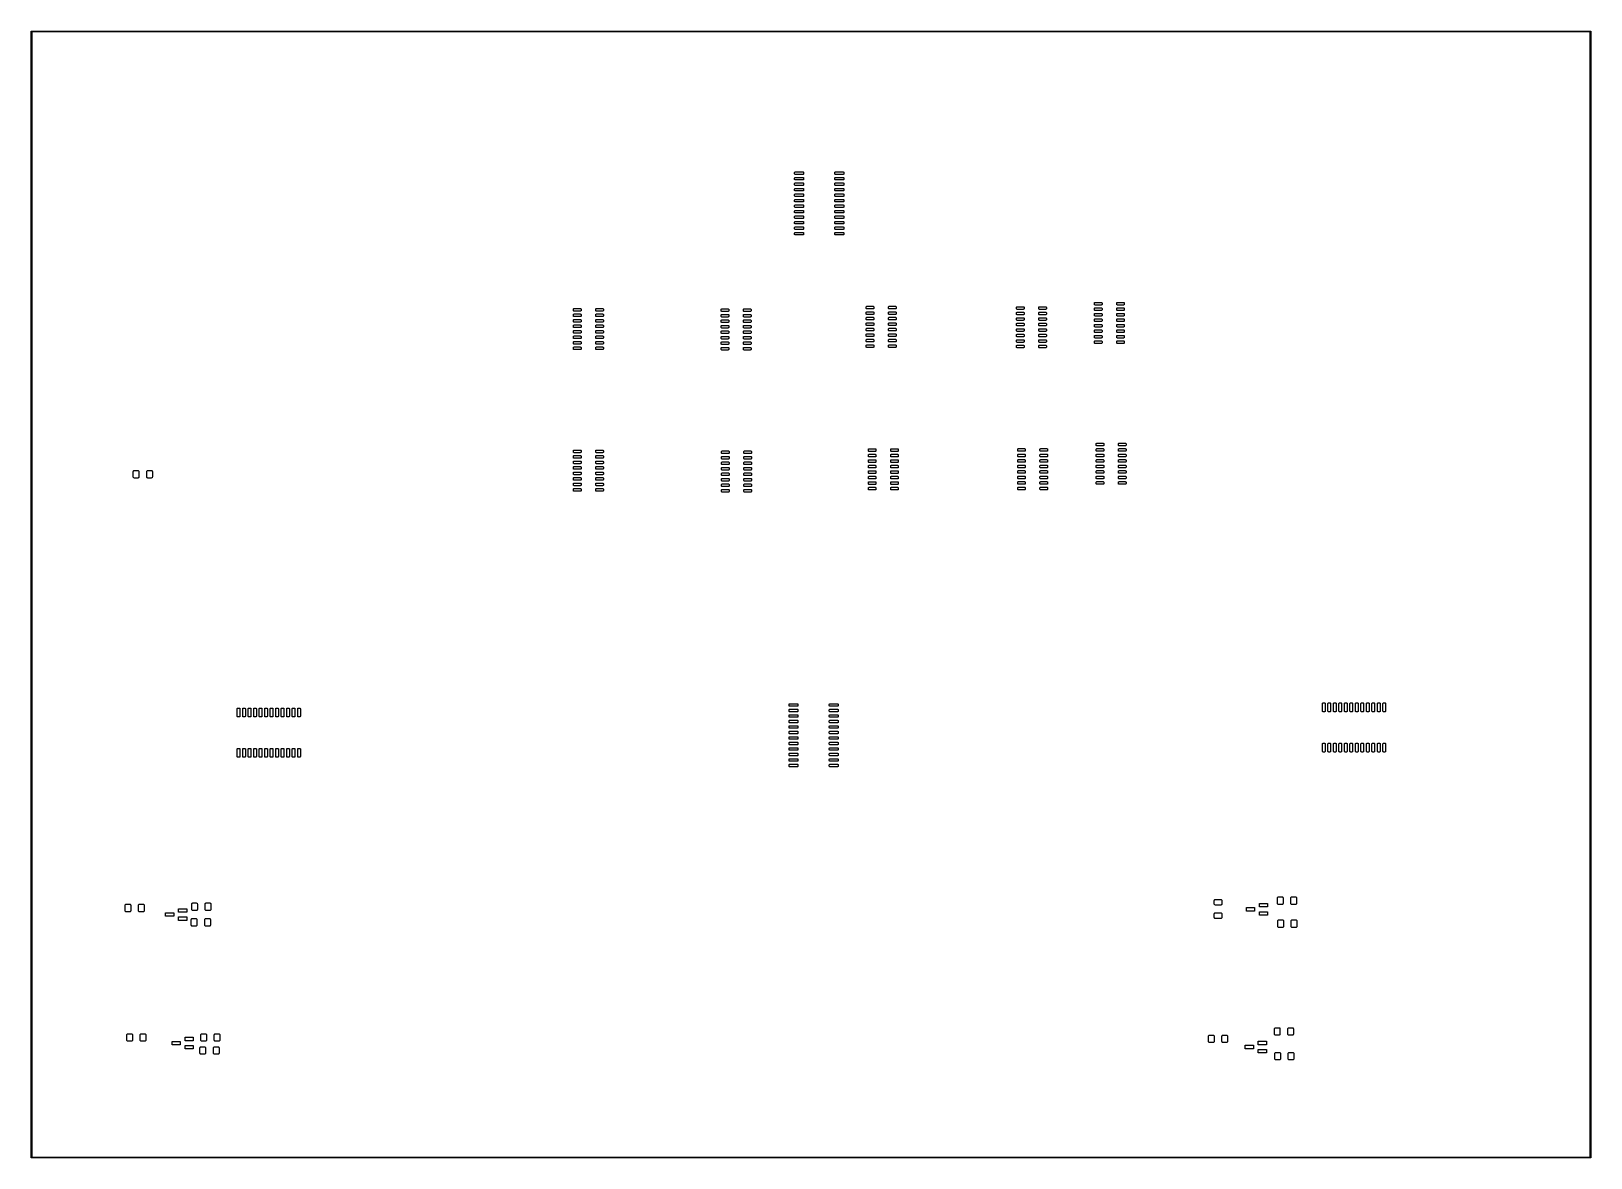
# Model space of a CAD drawing. Extents: x 119 to 479, y -311 to -51.
import ezdxf

# ---------------------------------------------------------------- set-up
doc = ezdxf.new("R2010")
doc.units = 0
doc.layers.add('BLACK', color=7, linetype='CONTINUOUS')

msp = doc.modelspace()

# ---------------------------------------------------------------- linework, layer by layer
at = {"layer": 'BLACK', "linetype": 'CONTINUOUS'}
for p, q in [((118.925, -51), (118.927, -50.9903)), ((118.925, -311), (118.925, -51)), ((118.926, -50.987), (118.928, -50.9841)), ((118.927, -50.9903), (118.926, -50.987)), ((118.928, -50.9841), (118.93, -50.9743)), ((118.93, -50.9743), (118.942, -50.9594)), ((118.942, -50.9594), (118.952, -50.9425)), ((118.952, -50.9425), (118.958, -50.9402)), ((118.958, -50.9402), (118.962, -50.935)), ((118.962, -50.935), (118.982, -50.9317)), ((118.982, -50.9317), (119, -50.925)), ((119, -50.925), (479, -50.925)), ((119.075, -51.075), (119.075, -310.925)), ((478.925, -51.075), (119.075, -51.075)), ((478.925, -310.925), (478.925, -51.075)), ((479, -50.925), (479.01, -50.9267)), ((479.01, -50.9267), (479.013, -50.9261)), ((479.013, -50.9261), (479.016, -50.9278)), ((479.016, -50.9278), (479.026, -50.9295)), ((479.026, -50.9295), (479.041, -50.942)), ((479.041, -50.942), (479.057, -50.9518)), ((479.057, -50.9518), (479.06, -50.9581)), ((479.06, -50.9581), (479.065, -50.9625)), ((479.065, -50.9625), (479.068, -50.9817)), ((479.068, -50.9817), (479.075, -51)), ((479.075, -51), (479.075, -311)), ((295.225, -83.565), (295.236, -83.5076)), ((295.225, -83.865), (295.225, -83.565)), ((295.236, -83.9224), (295.225, -83.865)), ((295.225, -84.835), (295.236, -84.7776)), ((295.225, -85.135), (295.225, -84.835)), ((295.236, -85.1924), (295.225, -85.135)), ((295.225, -86.105), (295.236, -86.0476)), ((295.225, -86.405), (295.225, -86.105)), ((295.236, -86.4624), (295.225, -86.405)), ((295.236, -83.5076), (295.269, -83.4589)), ((295.269, -83.9711), (295.236, -83.9224)), ((295.236, -84.7776), (295.269, -84.7289)), ((295.269, -85.2411), (295.236, -85.1924)), ((295.236, -86.0476), (295.269, -85.9989)), ((295.269, -83.4589), (295.318, -83.4264)), ((295.318, -84.0036), (295.269, -83.9711)), ((295.269, -84.7289), (295.318, -84.6964)), ((295.318, -85.2736), (295.269, -85.2411)), ((295.269, -85.9989), (295.318, -85.9664)), ((295.318, -83.4264), (295.375, -83.415)), ((295.375, -84.015), (295.318, -84.0036)), ((295.318, -84.6964), (295.375, -84.685)), ((295.375, -85.285), (295.318, -85.2736)), ((295.318, -85.9664), (295.375, -85.955)), ((295.375, -83.415), (297.125, -83.415)), ((297.125, -84.015), (295.375, -84.015)), ((295.375, -84.685), (297.125, -84.685)), ((297.125, -85.285), (295.375, -85.285)), ((295.375, -85.955), (297.125, -85.955)), ((297.125, -83.415), (297.182, -83.4264)), ((297.182, -84.0036), (297.125, -84.015)), ((297.125, -84.685), (297.182, -84.6964)), ((297.182, -85.2736), (297.125, -85.285)), ((297.125, -85.955), (297.182, -85.9664)), ((297.182, -83.4264), (297.231, -83.4589)), ((297.231, -83.9711), (297.182, -84.0036)), ((297.182, -84.6964), (297.231, -84.7289)), ((297.231, -85.2411), (297.182, -85.2736)), ((297.182, -85.9664), (297.231, -85.9989)), ((297.231, -83.4589), (297.264, -83.5076)), ((297.264, -83.9224), (297.231, -83.9711)), ((297.231, -84.7289), (297.264, -84.7776)), ((297.264, -85.1924), (297.231, -85.2411)), ((297.231, -85.9989), (297.264, -86.0476)), ((297.264, -83.5076), (297.275, -83.565)), ((297.275, -83.865), (297.264, -83.9224)), ((297.264, -84.7776), (297.275, -84.835)), ((297.275, -85.135), (297.264, -85.1924)), ((297.264, -86.0476), (297.275, -86.105)), ((297.275, -86.405), (297.264, -86.4624)), ((297.275, -83.565), (297.275, -83.865)), ((297.275, -84.835), (297.275, -85.135)), ((297.275, -86.105), (297.275, -86.405)), ((304.525, -83.565), (304.536, -83.5076)), ((304.525, -83.865), (304.525, -83.565)), ((304.536, -83.9224), (304.525, -83.865)), ((304.525, -84.835), (304.536, -84.7776)), ((304.525, -85.135), (304.525, -84.835)), ((304.536, -85.1924), (304.525, -85.135)), ((304.525, -86.105), (304.536, -86.0476)), ((304.525, -86.405), (304.525, -86.105)), ((304.536, -86.4624), (304.525, -86.405)), ((304.536, -83.5076), (304.569, -83.4589)), ((304.569, -83.9711), (304.536, -83.9224)), ((304.536, -84.7776), (304.569, -84.7289)), ((304.569, -85.2411), (304.536, -85.1924)), ((304.536, -86.0476), (304.569, -85.9989)), ((304.569, -83.4589), (304.618, -83.4264)), ((304.618, -84.0036), (304.569, -83.9711)), ((304.569, -84.7289), (304.618, -84.6964)), ((304.618, -85.2736), (304.569, -85.2411)), ((304.569, -85.9989), (304.618, -85.9664)), ((304.618, -83.4264), (304.675, -83.415)), ((304.675, -84.015), (304.618, -84.0036)), ((304.618, -84.6964), (304.675, -84.685)), ((304.675, -85.285), (304.618, -85.2736)), ((304.618, -85.9664), (304.675, -85.955)), ((304.675, -83.415), (306.425, -83.415)), ((306.425, -84.015), (304.675, -84.015)), ((304.675, -84.685), (306.425, -84.685)), ((306.425, -85.285), (304.675, -85.285)), ((304.675, -85.955), (306.425, -85.955)), ((306.425, -83.415), (306.482, -83.4264)), ((306.482, -84.0036), (306.425, -84.015)), ((306.425, -84.685), (306.482, -84.6964)), ((306.482, -85.2736), (306.425, -85.285)), ((306.425, -85.955), (306.482, -85.9664)), ((306.482, -83.4264), (306.531, -83.4589)), ((306.531, -83.9711), (306.482, -84.0036)), ((306.482, -84.6964), (306.531, -84.7289)), ((306.531, -85.2411), (306.482, -85.2736)), ((306.482, -85.9664), (306.531, -85.9989)), ((306.531, -83.4589), (306.564, -83.5076)), ((306.564, -83.9224), (306.531, -83.9711)), ((306.531, -84.7289), (306.564, -84.7776)), ((306.564, -85.1924), (306.531, -85.2411)), ((306.531, -85.9989), (306.564, -86.0476)), ((306.564, -83.5076), (306.575, -83.565)), ((306.575, -83.865), (306.564, -83.9224)), ((306.564, -84.7776), (306.575, -84.835)), ((306.575, -85.135), (306.564, -85.1924)), ((306.564, -86.0476), (306.575, -86.105)), ((306.575, -86.405), (306.564, -86.4624)), ((306.575, -83.565), (306.575, -83.865)), ((306.575, -84.835), (306.575, -85.135)), ((306.575, -86.105), (306.575, -86.405)), ((295.225, -87.375), (295.236, -87.3176)), ((295.225, -87.675), (295.225, -87.375)), ((295.236, -87.7324), (295.225, -87.675)), ((295.225, -88.645), (295.236, -88.5876)), ((295.225, -88.945), (295.225, -88.645)), ((295.236, -89.0024), (295.225, -88.945)), ((295.225, -89.915), (295.236, -89.8576)), ((295.225, -90.215), (295.225, -89.915)), ((295.269, -86.5111), (295.236, -86.4624)), ((295.236, -87.3176), (295.269, -87.2689)), ((295.269, -87.7811), (295.236, -87.7324)), ((295.236, -88.5876), (295.269, -88.5389)), ((295.269, -89.0511), (295.236, -89.0024)), ((295.236, -89.8576), (295.269, -89.8089)), ((295.318, -86.5436), (295.269, -86.5111)), ((295.269, -87.2689), (295.318, -87.2364)), ((295.318, -87.8136), (295.269, -87.7811)), ((295.269, -88.5389), (295.318, -88.5064)), ((295.318, -89.0836), (295.269, -89.0511)), ((295.269, -89.8089), (295.318, -89.7764)), ((295.375, -86.555), (295.318, -86.5436)), ((295.318, -87.2364), (295.375, -87.225)), ((295.375, -87.825), (295.318, -87.8136)), ((295.318, -88.5064), (295.375, -88.495)), ((295.375, -89.095), (295.318, -89.0836)), ((295.318, -89.7764), (295.375, -89.765)), ((297.125, -86.555), (295.375, -86.555)), ((295.375, -87.225), (297.125, -87.225)), ((297.125, -87.825), (295.375, -87.825)), ((295.375, -88.495), (297.125, -88.495)), ((297.125, -89.095), (295.375, -89.095)), ((295.375, -89.765), (297.125, -89.765)), ((297.182, -86.5436), (297.125, -86.555)), ((297.125, -87.225), (297.182, -87.2364)), ((297.182, -87.8136), (297.125, -87.825)), ((297.125, -88.495), (297.182, -88.5064)), ((297.182, -89.0836), (297.125, -89.095)), ((297.125, -89.765), (297.182, -89.7764)), ((297.231, -86.5111), (297.182, -86.5436)), ((297.182, -87.2364), (297.231, -87.2689)), ((297.231, -87.7811), (297.182, -87.8136)), ((297.182, -88.5064), (297.231, -88.5389)), ((297.231, -89.0511), (297.182, -89.0836)), ((297.182, -89.7764), (297.231, -89.8089)), ((297.264, -86.4624), (297.231, -86.5111)), ((297.231, -87.2689), (297.264, -87.3176)), ((297.264, -87.7324), (297.231, -87.7811)), ((297.231, -88.5389), (297.264, -88.5876)), ((297.264, -89.0024), (297.231, -89.0511)), ((297.231, -89.8089), (297.264, -89.8576)), ((297.264, -87.3176), (297.275, -87.375)), ((297.275, -87.675), (297.264, -87.7324)), ((297.264, -88.5876), (297.275, -88.645)), ((297.275, -88.945), (297.264, -89.0024)), ((297.264, -89.8576), (297.275, -89.915)), ((297.275, -87.375), (297.275, -87.675)), ((297.275, -88.645), (297.275, -88.945)), ((297.275, -89.915), (297.275, -90.215)), ((304.525, -87.375), (304.536, -87.3176)), ((304.525, -87.675), (304.525, -87.375)), ((304.536, -87.7324), (304.525, -87.675)), ((304.525, -88.645), (304.536, -88.5876)), ((304.525, -88.945), (304.525, -88.645)), ((304.536, -89.0024), (304.525, -88.945)), ((304.525, -89.915), (304.536, -89.8576)), ((304.525, -90.215), (304.525, -89.915)), ((304.569, -86.5111), (304.536, -86.4624)), ((304.536, -87.3176), (304.569, -87.2689)), ((304.569, -87.7811), (304.536, -87.7324)), ((304.536, -88.5876), (304.569, -88.5389)), ((304.569, -89.0511), (304.536, -89.0024)), ((304.536, -89.8576), (304.569, -89.8089)), ((304.618, -86.5436), (304.569, -86.5111)), ((304.569, -87.2689), (304.618, -87.2364)), ((304.618, -87.8136), (304.569, -87.7811)), ((304.569, -88.5389), (304.618, -88.5064)), ((304.618, -89.0836), (304.569, -89.0511)), ((304.569, -89.8089), (304.618, -89.7764)), ((304.675, -86.555), (304.618, -86.5436)), ((304.618, -87.2364), (304.675, -87.225)), ((304.675, -87.825), (304.618, -87.8136)), ((304.618, -88.5064), (304.675, -88.495)), ((304.675, -89.095), (304.618, -89.0836)), ((304.618, -89.7764), (304.675, -89.765)), ((306.425, -86.555), (304.675, -86.555)), ((304.675, -87.225), (306.425, -87.225)), ((306.425, -87.825), (304.675, -87.825)), ((304.675, -88.495), (306.425, -88.495)), ((306.425, -89.095), (304.675, -89.095)), ((304.675, -89.765), (306.425, -89.765)), ((306.482, -86.5436), (306.425, -86.555)), ((306.425, -87.225), (306.482, -87.2364)), ((306.482, -87.8136), (306.425, -87.825)), ((306.425, -88.495), (306.482, -88.5064)), ((306.482, -89.0836), (306.425, -89.095)), ((306.425, -89.765), (306.482, -89.7764)), ((306.531, -86.5111), (306.482, -86.5436)), ((306.482, -87.2364), (306.531, -87.2689)), ((306.531, -87.7811), (306.482, -87.8136)), ((306.482, -88.5064), (306.531, -88.5389)), ((306.531, -89.0511), (306.482, -89.0836)), ((306.482, -89.7764), (306.531, -89.8089)), ((306.564, -86.4624), (306.531, -86.5111)), ((306.531, -87.2689), (306.564, -87.3176)), ((306.564, -87.7324), (306.531, -87.7811)), ((306.531, -88.5389), (306.564, -88.5876)), ((306.564, -89.0024), (306.531, -89.0511)), ((306.531, -89.8089), (306.564, -89.8576)), ((306.564, -87.3176), (306.575, -87.375)), ((306.575, -87.675), (306.564, -87.7324)), ((306.564, -88.5876), (306.575, -88.645)), ((306.575, -88.945), (306.564, -89.0024)), ((306.564, -89.8576), (306.575, -89.915)), ((306.575, -87.375), (306.575, -87.675)), ((306.575, -88.645), (306.575, -88.945)), ((306.575, -89.915), (306.575, -90.215)), ((295.236, -90.2724), (295.225, -90.215)), ((295.225, -91.185), (295.236, -91.1276)), ((295.225, -91.485), (295.225, -91.185)), ((295.236, -91.5424), (295.225, -91.485)), ((295.225, -92.455), (295.236, -92.3976)), ((295.225, -92.755), (295.225, -92.455)), ((295.236, -92.8124), (295.225, -92.755)), ((295.269, -90.3211), (295.236, -90.2724)), ((295.236, -91.1276), (295.269, -91.0789)), ((295.269, -91.5911), (295.236, -91.5424)), ((295.236, -92.3976), (295.269, -92.3489)), ((295.269, -92.8611), (295.236, -92.8124)), ((295.236, -93.6676), (295.269, -93.6189)), ((295.318, -90.3536), (295.269, -90.3211)), ((295.269, -91.0789), (295.318, -91.0464)), ((295.318, -91.6236), (295.269, -91.5911)), ((295.269, -92.3489), (295.318, -92.3164)), ((295.318, -92.8936), (295.269, -92.8611)), ((295.269, -93.6189), (295.318, -93.5864)), ((295.375, -90.365), (295.318, -90.3536)), ((295.318, -91.0464), (295.375, -91.035)), ((295.375, -91.635), (295.318, -91.6236)), ((295.318, -92.3164), (295.375, -92.305)), ((295.375, -92.905), (295.318, -92.8936)), ((295.318, -93.5864), (295.375, -93.575)), ((297.125, -90.365), (295.375, -90.365)), ((295.375, -91.035), (297.125, -91.035)), ((297.125, -91.635), (295.375, -91.635)), ((295.375, -92.305), (297.125, -92.305)), ((297.125, -92.905), (295.375, -92.905)), ((295.375, -93.575), (297.125, -93.575)), ((297.182, -90.3536), (297.125, -90.365)), ((297.125, -91.035), (297.182, -91.0464)), ((297.182, -91.6236), (297.125, -91.635)), ((297.125, -92.305), (297.182, -92.3164)), ((297.182, -92.8936), (297.125, -92.905)), ((297.125, -93.575), (297.182, -93.5864)), ((297.231, -90.3211), (297.182, -90.3536)), ((297.182, -91.0464), (297.231, -91.0789)), ((297.231, -91.5911), (297.182, -91.6236)), ((297.182, -92.3164), (297.231, -92.3489)), ((297.231, -92.8611), (297.182, -92.8936)), ((297.182, -93.5864), (297.231, -93.6189)), ((297.264, -90.2724), (297.231, -90.3211)), ((297.231, -91.0789), (297.264, -91.1276)), ((297.264, -91.5424), (297.231, -91.5911)), ((297.231, -92.3489), (297.264, -92.3976)), ((297.264, -92.8124), (297.231, -92.8611)), ((297.231, -93.6189), (297.264, -93.6676)), ((297.275, -90.215), (297.264, -90.2724)), ((297.264, -91.1276), (297.275, -91.185)), ((297.275, -91.485), (297.264, -91.5424)), ((297.264, -92.3976), (297.275, -92.455)), ((297.275, -92.755), (297.264, -92.8124)), ((297.275, -91.185), (297.275, -91.485)), ((297.275, -92.455), (297.275, -92.755)), ((304.536, -90.2724), (304.525, -90.215)), ((304.525, -91.185), (304.536, -91.1276)), ((304.525, -91.485), (304.525, -91.185)), ((304.536, -91.5424), (304.525, -91.485)), ((304.525, -92.455), (304.536, -92.3976)), ((304.525, -92.755), (304.525, -92.455)), ((304.536, -92.8124), (304.525, -92.755)), ((304.569, -90.3211), (304.536, -90.2724)), ((304.536, -91.1276), (304.569, -91.0789)), ((304.569, -91.5911), (304.536, -91.5424)), ((304.536, -92.3976), (304.569, -92.3489)), ((304.569, -92.8611), (304.536, -92.8124)), ((304.536, -93.6676), (304.569, -93.6189)), ((304.618, -90.3536), (304.569, -90.3211)), ((304.569, -91.0789), (304.618, -91.0464)), ((304.618, -91.6236), (304.569, -91.5911)), ((304.569, -92.3489), (304.618, -92.3164)), ((304.618, -92.8936), (304.569, -92.8611)), ((304.569, -93.6189), (304.618, -93.5864)), ((304.675, -90.365), (304.618, -90.3536)), ((304.618, -91.0464), (304.675, -91.035)), ((304.675, -91.635), (304.618, -91.6236)), ((304.618, -92.3164), (304.675, -92.305)), ((304.675, -92.905), (304.618, -92.8936)), ((304.618, -93.5864), (304.675, -93.575)), ((306.425, -90.365), (304.675, -90.365)), ((304.675, -91.035), (306.425, -91.035)), ((306.425, -91.635), (304.675, -91.635)), ((304.675, -92.305), (306.425, -92.305)), ((306.425, -92.905), (304.675, -92.905)), ((304.675, -93.575), (306.425, -93.575)), ((306.482, -90.3536), (306.425, -90.365)), ((306.425, -91.035), (306.482, -91.0464)), ((306.482, -91.6236), (306.425, -91.635)), ((306.425, -92.305), (306.482, -92.3164)), ((306.482, -92.8936), (306.425, -92.905)), ((306.425, -93.575), (306.482, -93.5864)), ((306.531, -90.3211), (306.482, -90.3536)), ((306.482, -91.0464), (306.531, -91.0789)), ((306.531, -91.5911), (306.482, -91.6236)), ((306.482, -92.3164), (306.531, -92.3489)), ((306.531, -92.8611), (306.482, -92.8936)), ((306.482, -93.5864), (306.531, -93.6189)), ((306.564, -90.2724), (306.531, -90.3211)), ((306.531, -91.0789), (306.564, -91.1276)), ((306.564, -91.5424), (306.531, -91.5911)), ((306.531, -92.3489), (306.564, -92.3976)), ((306.564, -92.8124), (306.531, -92.8611)), ((306.531, -93.6189), (306.564, -93.6676)), ((306.575, -90.215), (306.564, -90.2724)), ((306.564, -91.1276), (306.575, -91.185)), ((306.575, -91.485), (306.564, -91.5424)), ((306.564, -92.3976), (306.575, -92.455)), ((306.575, -92.755), (306.564, -92.8124)), ((306.575, -91.185), (306.575, -91.485)), ((306.575, -92.455), (306.575, -92.755)), ((295.225, -93.725), (295.236, -93.6676)), ((295.225, -94.025), (295.225, -93.725)), ((295.236, -94.0824), (295.225, -94.025)), ((295.225, -94.995), (295.236, -94.9376)), ((295.225, -95.295), (295.225, -94.995)), ((295.236, -95.3524), (295.225, -95.295)), ((295.225, -96.265), (295.236, -96.2076)), ((295.225, -96.565), (295.225, -96.265)), ((295.236, -96.6224), (295.225, -96.565)), ((295.269, -94.1311), (295.236, -94.0824)), ((295.236, -94.9376), (295.269, -94.8889)), ((295.269, -95.4011), (295.236, -95.3524)), ((295.236, -96.2076), (295.269, -96.1589)), ((295.269, -96.6711), (295.236, -96.6224)), ((295.318, -94.1636), (295.269, -94.1311)), ((295.269, -94.8889), (295.318, -94.8564)), ((295.318, -95.4336), (295.269, -95.4011)), ((295.269, -96.1589), (295.318, -96.1264)), ((295.318, -96.7036), (295.269, -96.6711)), ((295.375, -94.175), (295.318, -94.1636)), ((295.318, -94.8564), (295.375, -94.845)), ((295.375, -95.445), (295.318, -95.4336)), ((295.318, -96.1264), (295.375, -96.115)), ((295.375, -96.715), (295.318, -96.7036)), ((297.125, -94.175), (295.375, -94.175)), ((295.375, -94.845), (297.125, -94.845)), ((297.125, -95.445), (295.375, -95.445)), ((295.375, -96.115), (297.125, -96.115)), ((297.125, -96.715), (295.375, -96.715)), ((297.182, -94.1636), (297.125, -94.175)), ((297.125, -94.845), (297.182, -94.8564)), ((297.182, -95.4336), (297.125, -95.445)), ((297.125, -96.115), (297.182, -96.1264)), ((297.182, -96.7036), (297.125, -96.715)), ((297.231, -94.1311), (297.182, -94.1636)), ((297.182, -94.8564), (297.231, -94.8889)), ((297.231, -95.4011), (297.182, -95.4336)), ((297.182, -96.1264), (297.231, -96.1589)), ((297.231, -96.6711), (297.182, -96.7036)), ((297.264, -94.0824), (297.231, -94.1311)), ((297.231, -94.8889), (297.264, -94.9376)), ((297.264, -95.3524), (297.231, -95.4011)), ((297.231, -96.1589), (297.264, -96.2076)), ((297.264, -96.6224), (297.231, -96.6711)), ((297.264, -93.6676), (297.275, -93.725)), ((297.275, -94.025), (297.264, -94.0824)), ((297.264, -94.9376), (297.275, -94.995)), ((297.275, -95.295), (297.264, -95.3524)), ((297.264, -96.2076), (297.275, -96.265)), ((297.275, -96.565), (297.264, -96.6224)), ((297.275, -93.725), (297.275, -94.025)), ((297.275, -94.995), (297.275, -95.295)), ((297.275, -96.265), (297.275, -96.565)), ((304.525, -93.725), (304.536, -93.6676)), ((304.525, -94.025), (304.525, -93.725)), ((304.536, -94.0824), (304.525, -94.025)), ((304.525, -94.995), (304.536, -94.9376)), ((304.525, -95.295), (304.525, -94.995)), ((304.536, -95.3524), (304.525, -95.295)), ((304.525, -96.265), (304.536, -96.2076)), ((304.525, -96.565), (304.525, -96.265)), ((304.536, -96.6224), (304.525, -96.565)), ((304.569, -94.1311), (304.536, -94.0824)), ((304.536, -94.9376), (304.569, -94.8889)), ((304.569, -95.4011), (304.536, -95.3524)), ((304.536, -96.2076), (304.569, -96.1589)), ((304.569, -96.6711), (304.536, -96.6224)), ((304.618, -94.1636), (304.569, -94.1311)), ((304.569, -94.8889), (304.618, -94.8564)), ((304.618, -95.4336), (304.569, -95.4011)), ((304.569, -96.1589), (304.618, -96.1264)), ((304.618, -96.7036), (304.569, -96.6711)), ((304.675, -94.175), (304.618, -94.1636)), ((304.618, -94.8564), (304.675, -94.845)), ((304.675, -95.445), (304.618, -95.4336)), ((304.618, -96.1264), (304.675, -96.115)), ((304.675, -96.715), (304.618, -96.7036)), ((306.425, -94.175), (304.675, -94.175)), ((304.675, -94.845), (306.425, -94.845)), ((306.425, -95.445), (304.675, -95.445)), ((304.675, -96.115), (306.425, -96.115)), ((306.425, -96.715), (304.675, -96.715)), ((306.482, -94.1636), (306.425, -94.175)), ((306.425, -94.845), (306.482, -94.8564)), ((306.482, -95.4336), (306.425, -95.445)), ((306.425, -96.115), (306.482, -96.1264)), ((306.482, -96.7036), (306.425, -96.715)), ((306.531, -94.1311), (306.482, -94.1636)), ((306.482, -94.8564), (306.531, -94.8889)), ((306.531, -95.4011), (306.482, -95.4336)), ((306.482, -96.1264), (306.531, -96.1589)), ((306.531, -96.6711), (306.482, -96.7036)), ((306.564, -94.0824), (306.531, -94.1311)), ((306.531, -94.8889), (306.564, -94.9376)), ((306.564, -95.3524), (306.531, -95.4011)), ((306.531, -96.1589), (306.564, -96.2076)), ((306.564, -96.6224), (306.531, -96.6711)), ((306.564, -93.6676), (306.575, -93.725)), ((306.575, -94.025), (306.564, -94.0824)), ((306.564, -94.9376), (306.575, -94.995)), ((306.575, -95.295), (306.564, -95.3524)), ((306.564, -96.2076), (306.575, -96.265)), ((306.575, -96.565), (306.564, -96.6224)), ((306.575, -93.725), (306.575, -94.025)), ((306.575, -94.995), (306.575, -95.295)), ((306.575, -96.265), (306.575, -96.565)), ((295.225, -97.535), (295.236, -97.4776)), ((295.225, -97.835), (295.225, -97.535)), ((295.236, -97.8924), (295.225, -97.835)), ((295.236, -97.4776), (295.269, -97.4289)), ((295.269, -97.9411), (295.236, -97.8924)), ((295.269, -97.4289), (295.318, -97.3964)), ((295.318, -97.9736), (295.269, -97.9411)), ((295.318, -97.3964), (295.375, -97.385)), ((295.375, -97.985), (295.318, -97.9736)), ((295.375, -97.385), (297.125, -97.385)), ((297.125, -97.985), (295.375, -97.985)), ((297.125, -97.385), (297.182, -97.3964)), ((297.182, -97.9736), (297.125, -97.985)), ((297.182, -97.3964), (297.231, -97.4289)), ((297.231, -97.9411), (297.182, -97.9736)), ((297.231, -97.4289), (297.264, -97.4776)), ((297.264, -97.8924), (297.231, -97.9411)), ((297.264, -97.4776), (297.275, -97.535)), ((297.275, -97.835), (297.264, -97.8924)), ((297.275, -97.535), (297.275, -97.835)), ((304.525, -97.535), (304.536, -97.4776)), ((304.525, -97.835), (304.525, -97.535)), ((304.536, -97.8924), (304.525, -97.835)), ((304.536, -97.4776), (304.569, -97.4289)), ((304.569, -97.9411), (304.536, -97.8924)), ((304.569, -97.4289), (304.618, -97.3964)), ((304.618, -97.9736), (304.569, -97.9411)), ((304.618, -97.3964), (304.675, -97.385)), ((304.675, -97.985), (304.618, -97.9736)), ((304.675, -97.385), (306.425, -97.385)), ((306.425, -97.985), (304.675, -97.985)), ((306.425, -97.385), (306.482, -97.3964)), ((306.482, -97.9736), (306.425, -97.985)), ((306.482, -97.3964), (306.531, -97.4289)), ((306.531, -97.9411), (306.482, -97.9736)), ((306.531, -97.4289), (306.564, -97.4776)), ((306.564, -97.8924), (306.531, -97.9411)), ((306.564, -97.4776), (306.575, -97.535)), ((306.575, -97.835), (306.564, -97.8924)), ((306.575, -97.535), (306.575, -97.835)), ((244.15, -115.105), (244.161, -115.048)), ((244.15, -115.405), (244.15, -115.105)), ((244.161, -115.048), (244.194, -114.999)), ((244.194, -114.999), (244.243, -114.966)), ((244.243, -114.966), (244.3, -114.955)), ((244.3, -114.955), (245.75, -114.955)), ((245.75, -114.955), (245.807, -114.966)), ((245.807, -114.966), (245.856, -114.999)), ((245.856, -114.999), (245.889, -115.048)), ((245.889, -115.048), (245.9, -115.105)), ((245.9, -115.105), (245.9, -115.405)), ((249.3, -115.105), (249.311, -115.048)), ((249.3, -115.405), (249.3, -115.105)), ((249.311, -115.048), (249.344, -114.999)), ((249.344, -114.999), (249.393, -114.966)), ((249.393, -114.966), (249.45, -114.955)), ((249.45, -114.955), (250.9, -114.955)), ((250.9, -114.955), (250.957, -114.966)), ((250.957, -114.966), (251.006, -114.999)), ((251.006, -114.999), (251.039, -115.048)), ((251.039, -115.048), (251.05, -115.105)), ((251.05, -115.105), (251.05, -115.405)), ((278.25, -115.205), (278.261, -115.148)), ((278.25, -115.505), (278.25, -115.205)), ((278.261, -115.148), (278.294, -115.099)), ((278.294, -115.099), (278.343, -115.066)), ((278.343, -115.066), (278.4, -115.055)), ((278.4, -115.055), (279.85, -115.055)), ((279.85, -115.055), (279.907, -115.066)), ((279.907, -115.066), (279.956, -115.099)), ((279.956, -115.099), (279.989, -115.148)), ((279.989, -115.148), (280, -115.205)), ((280, -115.205), (280, -115.505)), ((283.4, -115.205), (283.411, -115.148)), ((283.4, -115.505), (283.4, -115.205)), ((283.411, -115.148), (283.444, -115.099)), ((283.444, -115.099), (283.493, -115.066)), ((283.493, -115.066), (283.55, -115.055)), ((283.55, -115.055), (285, -115.055)), ((285, -115.055), (285.057, -115.066)), ((285.057, -115.066), (285.106, -115.099)), ((285.106, -115.099), (285.139, -115.148)), ((285.139, -115.148), (285.15, -115.205)), ((285.15, -115.205), (285.15, -115.505)), ((311.75, -114.605), (311.761, -114.548)), ((311.75, -114.905), (311.75, -114.605)), ((311.761, -114.962), (311.75, -114.905)), ((311.761, -114.548), (311.794, -114.499)), ((311.794, -115.011), (311.761, -114.962)), ((311.794, -114.499), (311.843, -114.466)), ((311.843, -115.044), (311.794, -115.011)), ((311.843, -114.466), (311.9, -114.455)), ((311.9, -115.055), (311.843, -115.044)), ((311.9, -114.455), (313.35, -114.455)), ((313.35, -115.055), (311.9, -115.055)), ((313.35, -114.455), (313.407, -114.466)), ((313.407, -115.044), (313.35, -115.055)), ((313.407, -114.466), (313.456, -114.499)), ((313.456, -115.011), (313.407, -115.044)), ((313.456, -114.499), (313.489, -114.548)), ((313.489, -114.962), (313.456, -115.011)), ((313.489, -114.548), (313.5, -114.605)), ((313.5, -114.905), (313.489, -114.962)), ((313.5, -114.605), (313.5, -114.905)), ((316.9, -114.605), (316.911, -114.548)), ((316.9, -114.905), (316.9, -114.605)), ((316.911, -114.962), (316.9, -114.905)), ((316.911, -114.548), (316.944, -114.499)), ((316.944, -115.011), (316.911, -114.962)), ((316.944, -114.499), (316.993, -114.466)), ((316.993, -115.044), (316.944, -115.011)), ((316.993, -114.466), (317.05, -114.455)), ((317.05, -115.055), (316.993, -115.044)), ((317.05, -114.455), (318.5, -114.455)), ((318.5, -115.055), (317.05, -115.055)), ((318.5, -114.455), (318.557, -114.466)), ((318.557, -115.044), (318.5, -115.055)), ((318.557, -114.466), (318.606, -114.499)), ((318.606, -115.011), (318.557, -115.044)), ((318.606, -114.499), (318.639, -114.548)), ((318.639, -114.962), (318.606, -115.011)), ((318.639, -114.548), (318.65, -114.605)), ((318.65, -114.905), (318.639, -114.962)), ((318.65, -114.605), (318.65, -114.905)), ((346.45, -114.705), (346.461, -114.648)), ((346.45, -115.005), (346.45, -114.705)), ((346.461, -115.062), (346.45, -115.005)), ((346.461, -114.648), (346.494, -114.599)), ((346.494, -115.111), (346.461, -115.062)), ((346.494, -114.599), (346.543, -114.566)), ((346.543, -115.144), (346.494, -115.111)), ((346.543, -114.566), (346.6, -114.555)), ((346.6, -115.155), (346.543, -115.144)), ((346.6, -114.555), (348.05, -114.555)), ((348.05, -115.155), (346.6, -115.155)), ((348.05, -114.555), (348.107, -114.566)), ((348.107, -115.144), (348.05, -115.155)), ((348.107, -114.566), (348.156, -114.599)), ((348.156, -115.111), (348.107, -115.144)), ((348.156, -114.599), (348.189, -114.648)), ((348.189, -115.062), (348.156, -115.111)), ((348.189, -114.648), (348.2, -114.705)), ((348.2, -115.005), (348.189, -115.062)), ((348.2, -114.705), (348.2, -115.005)), ((351.6, -114.705), (351.611, -114.648)), ((351.6, -115.005), (351.6, -114.705)), ((351.611, -115.062), (351.6, -115.005)), ((351.611, -114.648), (351.644, -114.599)), ((351.644, -115.111), (351.611, -115.062)), ((351.644, -114.599), (351.693, -114.566)), ((351.693, -115.144), (351.644, -115.111)), ((351.693, -114.566), (351.75, -114.555)), ((351.75, -115.155), (351.693, -115.144)), ((351.75, -114.555), (353.2, -114.555)), ((353.2, -115.155), (351.75, -115.155)), ((353.2, -114.555), (353.257, -114.566)), ((353.257, -115.144), (353.2, -115.155)), ((353.257, -114.566), (353.306, -114.599)), ((353.306, -115.111), (353.257, -115.144)), ((353.306, -114.599), (353.339, -114.648)), ((353.339, -115.062), (353.306, -115.111)), ((353.339, -114.648), (353.35, -114.705)), ((353.35, -115.005), (353.339, -115.062)), ((353.35, -114.705), (353.35, -115.005)), ((364.45, -113.705), (364.461, -113.648)), ((364.45, -114.005), (364.45, -113.705)), ((364.461, -114.062), (364.45, -114.005)), ((364.45, -114.975), (364.461, -114.918)), ((364.45, -115.275), (364.45, -114.975)), ((364.461, -113.648), (364.494, -113.599)), ((364.494, -114.111), (364.461, -114.062)), ((364.461, -114.918), (364.494, -114.869)), ((364.494, -113.599), (364.543, -113.566)), ((364.543, -114.144), (364.494, -114.111)), ((364.494, -114.869), (364.543, -114.836)), ((364.543, -113.566), (364.6, -113.555)), ((364.6, -114.155), (364.543, -114.144)), ((364.543, -114.836), (364.6, -114.825)), ((364.6, -113.555), (366.05, -113.555)), ((366.05, -114.155), (364.6, -114.155)), ((364.6, -114.825), (366.05, -114.825)), ((366.05, -113.555), (366.107, -113.566)), ((366.107, -114.144), (366.05, -114.155)), ((366.05, -114.825), (366.107, -114.836)), ((366.107, -113.566), (366.156, -113.599)), ((366.156, -114.111), (366.107, -114.144)), ((366.107, -114.836), (366.156, -114.869)), ((366.156, -113.599), (366.189, -113.648)), ((366.189, -114.062), (366.156, -114.111)), ((366.156, -114.869), (366.189, -114.918)), ((366.189, -113.648), (366.2, -113.705)), ((366.2, -114.005), (366.189, -114.062)), ((366.189, -114.918), (366.2, -114.975)), ((366.2, -113.705), (366.2, -114.005)), ((366.2, -114.975), (366.2, -115.275)), ((369.6, -113.705), (369.611, -113.648)), ((369.6, -114.005), (369.6, -113.705)), ((369.611, -114.062), (369.6, -114.005)), ((369.6, -114.975), (369.611, -114.918)), ((369.6, -115.275), (369.6, -114.975)), ((369.611, -113.648), (369.644, -113.599)), ((369.644, -114.111), (369.611, -114.062)), ((369.611, -114.918), (369.644, -114.869)), ((369.644, -113.599), (369.693, -113.566)), ((369.693, -114.144), (369.644, -114.111)), ((369.644, -114.869), (369.693, -114.836)), ((369.693, -113.566), (369.75, -113.555)), ((369.75, -114.155), (369.693, -114.144)), ((369.693, -114.836), (369.75, -114.825)), ((369.75, -113.555), (371.2, -113.555)), ((371.2, -114.155), (369.75, -114.155)), ((369.75, -114.825), (371.2, -114.825)), ((371.2, -113.555), (371.257, -113.566)), ((371.257, -114.144), (371.2, -114.155)), ((371.2, -114.825), (371.257, -114.836)), ((371.257, -113.566), (371.306, -113.599)), ((371.306, -114.111), (371.257, -114.144)), ((371.257, -114.836), (371.306, -114.869)), ((371.306, -113.599), (371.339, -113.648)), ((371.339, -114.062), (371.306, -114.111)), ((371.306, -114.869), (371.339, -114.918)), ((371.339, -113.648), (371.35, -113.705)), ((371.35, -114.005), (371.339, -114.062)), ((371.339, -114.918), (371.35, -114.975)), ((371.35, -113.705), (371.35, -114.005)), ((371.35, -114.975), (371.35, -115.275)), ((244.161, -115.462), (244.15, -115.405)), ((244.15, -116.375), (244.161, -116.318)), ((244.15, -116.675), (244.15, -116.375)), ((244.161, -116.732), (244.15, -116.675)), ((244.15, -117.645), (244.161, -117.588)), ((244.15, -117.945), (244.15, -117.645)), ((244.161, -118.002), (244.15, -117.945)), ((244.194, -115.511), (244.161, -115.462)), ((244.161, -116.318), (244.194, -116.269)), ((244.194, -116.781), (244.161, -116.732)), ((244.161, -117.588), (244.194, -117.539)), ((244.194, -118.051), (244.161, -118.002)), ((244.161, -118.858), (244.194, -118.809)), ((244.243, -115.544), (244.194, -115.511)), ((244.194, -116.269), (244.243, -116.236)), ((244.243, -116.814), (244.194, -116.781)), ((244.194, -117.539), (244.243, -117.506)), ((244.243, -118.084), (244.194, -118.051)), ((244.194, -118.809), (244.243, -118.776)), ((244.3, -115.555), (244.243, -115.544)), ((244.243, -116.236), (244.3, -116.225)), ((244.3, -116.825), (244.243, -116.814)), ((244.243, -117.506), (244.3, -117.495)), ((244.3, -118.095), (244.243, -118.084)), ((244.243, -118.776), (244.3, -118.765)), ((245.75, -115.555), (244.3, -115.555)), ((244.3, -116.225), (245.75, -116.225)), ((245.75, -116.825), (244.3, -116.825)), ((244.3, -117.495), (245.75, -117.495)), ((245.75, -118.095), (244.3, -118.095)), ((244.3, -118.765), (245.75, -118.765)), ((245.807, -115.544), (245.75, -115.555)), ((245.75, -116.225), (245.807, -116.236)), ((245.807, -116.814), (245.75, -116.825)), ((245.75, -117.495), (245.807, -117.506)), ((245.807, -118.084), (245.75, -118.095)), ((245.75, -118.765), (245.807, -118.776)), ((245.856, -115.511), (245.807, -115.544)), ((245.807, -116.236), (245.856, -116.269)), ((245.856, -116.781), (245.807, -116.814)), ((245.807, -117.506), (245.856, -117.539)), ((245.856, -118.051), (245.807, -118.084)), ((245.807, -118.776), (245.856, -118.809)), ((245.889, -115.462), (245.856, -115.511)), ((245.856, -116.269), (245.889, -116.318)), ((245.889, -116.732), (245.856, -116.781)), ((245.856, -117.539), (245.889, -117.588)), ((245.889, -118.002), (245.856, -118.051)), ((245.856, -118.809), (245.889, -118.858)), ((245.9, -115.405), (245.889, -115.462)), ((245.889, -116.318), (245.9, -116.375)), ((245.9, -116.675), (245.889, -116.732)), ((245.889, -117.588), (245.9, -117.645)), ((245.9, -117.945), (245.889, -118.002)), ((245.9, -116.375), (245.9, -116.675)), ((245.9, -117.645), (245.9, -117.945)), ((249.311, -115.462), (249.3, -115.405)), ((249.3, -116.375), (249.311, -116.318)), ((249.3, -116.675), (249.3, -116.375)), ((249.311, -116.732), (249.3, -116.675)), ((249.3, -117.645), (249.311, -117.588)), ((249.3, -117.945), (249.3, -117.645)), ((249.311, -118.002), (249.3, -117.945)), ((249.344, -115.511), (249.311, -115.462)), ((249.311, -116.318), (249.344, -116.269)), ((249.344, -116.781), (249.311, -116.732)), ((249.311, -117.588), (249.344, -117.539)), ((249.344, -118.051), (249.311, -118.002)), ((249.311, -118.858), (249.344, -118.809)), ((249.393, -115.544), (249.344, -115.511)), ((249.344, -116.269), (249.393, -116.236)), ((249.393, -116.814), (249.344, -116.781)), ((249.344, -117.539), (249.393, -117.506)), ((249.393, -118.084), (249.344, -118.051)), ((249.344, -118.809), (249.393, -118.776)), ((249.45, -115.555), (249.393, -115.544)), ((249.393, -116.236), (249.45, -116.225)), ((249.45, -116.825), (249.393, -116.814)), ((249.393, -117.506), (249.45, -117.495)), ((249.45, -118.095), (249.393, -118.084)), ((249.393, -118.776), (249.45, -118.765)), ((250.9, -115.555), (249.45, -115.555)), ((249.45, -116.225), (250.9, -116.225)), ((250.9, -116.825), (249.45, -116.825)), ((249.45, -117.495), (250.9, -117.495)), ((250.9, -118.095), (249.45, -118.095)), ((249.45, -118.765), (250.9, -118.765)), ((250.957, -115.544), (250.9, -115.555)), ((250.9, -116.225), (250.957, -116.236)), ((250.957, -116.814), (250.9, -116.825)), ((250.9, -117.495), (250.957, -117.506)), ((250.957, -118.084), (250.9, -118.095)), ((250.9, -118.765), (250.957, -118.776)), ((251.006, -115.511), (250.957, -115.544)), ((250.957, -116.236), (251.006, -116.269)), ((251.006, -116.781), (250.957, -116.814)), ((250.957, -117.506), (251.006, -117.539)), ((251.006, -118.051), (250.957, -118.084)), ((250.957, -118.776), (251.006, -118.809)), ((251.039, -115.462), (251.006, -115.511)), ((251.006, -116.269), (251.039, -116.318)), ((251.039, -116.732), (251.006, -116.781)), ((251.006, -117.539), (251.039, -117.588)), ((251.039, -118.002), (251.006, -118.051)), ((251.006, -118.809), (251.039, -118.858)), ((251.05, -115.405), (251.039, -115.462)), ((251.039, -116.318), (251.05, -116.375)), ((251.05, -116.675), (251.039, -116.732)), ((251.039, -117.588), (251.05, -117.645)), ((251.05, -117.945), (251.039, -118.002)), ((251.05, -116.375), (251.05, -116.675)), ((251.05, -117.645), (251.05, -117.945)), ((278.261, -115.562), (278.25, -115.505)), ((278.25, -116.475), (278.261, -116.418)), ((278.25, -116.775), (278.25, -116.475)), ((278.261, -116.832), (278.25, -116.775)), ((278.25, -117.745), (278.261, -117.688)), ((278.25, -118.045), (278.25, -117.745)), ((278.261, -118.102), (278.25, -118.045)), ((278.294, -115.611), (278.261, -115.562)), ((278.261, -116.418), (278.294, -116.369)), ((278.294, -116.881), (278.261, -116.832)), ((278.261, -117.688), (278.294, -117.639)), ((278.294, -118.151), (278.261, -118.102)), ((278.343, -115.644), (278.294, -115.611)), ((278.294, -116.369), (278.343, -116.336)), ((278.343, -116.914), (278.294, -116.881)), ((278.294, -117.639), (278.343, -117.606)), ((278.343, -118.184), (278.294, -118.151)), ((278.4, -115.655), (278.343, -115.644)), ((278.343, -116.336), (278.4, -116.325)), ((278.4, -116.925), (278.343, -116.914)), ((278.343, -117.606), (278.4, -117.595)), ((278.4, -118.195), (278.343, -118.184)), ((279.85, -115.655), (278.4, -115.655)), ((278.4, -116.325), (279.85, -116.325)), ((279.85, -116.925), (278.4, -116.925)), ((278.4, -117.595), (279.85, -117.595)), ((279.85, -118.195), (278.4, -118.195)), ((279.907, -115.644), (279.85, -115.655)), ((279.85, -116.325), (279.907, -116.336)), ((279.907, -116.914), (279.85, -116.925)), ((279.85, -117.595), (279.907, -117.606)), ((279.907, -118.184), (279.85, -118.195)), ((279.956, -115.611), (279.907, -115.644)), ((279.907, -116.336), (279.956, -116.369)), ((279.956, -116.881), (279.907, -116.914)), ((279.907, -117.606), (279.956, -117.639)), ((279.956, -118.151), (279.907, -118.184)), ((279.989, -115.562), (279.956, -115.611)), ((279.956, -116.369), (279.989, -116.418)), ((279.989, -116.832), (279.956, -116.881)), ((279.956, -117.639), (279.989, -117.688)), ((279.989, -118.102), (279.956, -118.151)), ((280, -115.505), (279.989, -115.562)), ((279.989, -116.418), (280, -116.475)), ((280, -116.775), (279.989, -116.832)), ((279.989, -117.688), (280, -117.745)), ((280, -118.045), (279.989, -118.102)), ((280, -116.475), (280, -116.775)), ((280, -117.745), (280, -118.045)), ((283.411, -115.562), (283.4, -115.505)), ((283.4, -116.475), (283.411, -116.418)), ((283.4, -116.775), (283.4, -116.475)), ((283.411, -116.832), (283.4, -116.775)), ((283.4, -117.745), (283.411, -117.688)), ((283.4, -118.045), (283.4, -117.745)), ((283.411, -118.102), (283.4, -118.045)), ((283.444, -115.611), (283.411, -115.562)), ((283.411, -116.418), (283.444, -116.369)), ((283.444, -116.881), (283.411, -116.832)), ((283.411, -117.688), (283.444, -117.639)), ((283.444, -118.151), (283.411, -118.102)), ((283.493, -115.644), (283.444, -115.611)), ((283.444, -116.369), (283.493, -116.336)), ((283.493, -116.914), (283.444, -116.881)), ((283.444, -117.639), (283.493, -117.606)), ((283.493, -118.184), (283.444, -118.151)), ((283.55, -115.655), (283.493, -115.644)), ((283.493, -116.336), (283.55, -116.325)), ((283.55, -116.925), (283.493, -116.914)), ((283.493, -117.606), (283.55, -117.595)), ((283.55, -118.195), (283.493, -118.184)), ((285, -115.655), (283.55, -115.655)), ((283.55, -116.325), (285, -116.325)), ((285, -116.925), (283.55, -116.925)), ((283.55, -117.595), (285, -117.595)), ((285, -118.195), (283.55, -118.195)), ((285.057, -115.644), (285, -115.655)), ((285, -116.325), (285.057, -116.336)), ((285.057, -116.914), (285, -116.925)), ((285, -117.595), (285.057, -117.606)), ((285.057, -118.184), (285, -118.195)), ((285.106, -115.611), (285.057, -115.644)), ((285.057, -116.336), (285.106, -116.369)), ((285.106, -116.881), (285.057, -116.914)), ((285.057, -117.606), (285.106, -117.639)), ((285.106, -118.151), (285.057, -118.184)), ((285.139, -115.562), (285.106, -115.611)), ((285.106, -116.369), (285.139, -116.418)), ((285.139, -116.832), (285.106, -116.881)), ((285.106, -117.639), (285.139, -117.688)), ((285.139, -118.102), (285.106, -118.151)), ((285.15, -115.505), (285.139, -115.562)), ((285.139, -116.418), (285.15, -116.475)), ((285.15, -116.775), (285.139, -116.832)), ((285.139, -117.688), (285.15, -117.745)), ((285.15, -118.045), (285.139, -118.102)), ((285.15, -116.475), (285.15, -116.775)), ((285.15, -117.745), (285.15, -118.045)), ((311.75, -115.875), (311.761, -115.818)), ((311.75, -116.175), (311.75, -115.875)), ((311.761, -116.232), (311.75, -116.175)), ((311.75, -117.145), (311.761, -117.088)), ((311.75, -117.445), (311.75, -117.145)), ((311.761, -117.502), (311.75, -117.445)), ((311.75, -118.415), (311.761, -118.358)), ((311.75, -118.715), (311.75, -118.415)), ((311.761, -118.772), (311.75, -118.715)), ((311.761, -115.818), (311.794, -115.769)), ((311.794, -116.281), (311.761, -116.232)), ((311.761, -117.088), (311.794, -117.039)), ((311.794, -117.551), (311.761, -117.502)), ((311.761, -118.358), (311.794, -118.309)), ((311.794, -118.821), (311.761, -118.772)), ((311.794, -115.769), (311.843, -115.736)), ((311.843, -116.314), (311.794, -116.281)), ((311.794, -117.039), (311.843, -117.006)), ((311.843, -117.584), (311.794, -117.551)), ((311.794, -118.309), (311.843, -118.276)), ((311.843, -118.854), (311.794, -118.821)), ((311.843, -115.736), (311.9, -115.725)), ((311.9, -116.325), (311.843, -116.314)), ((311.843, -117.006), (311.9, -116.995)), ((311.9, -117.595), (311.843, -117.584)), ((311.843, -118.276), (311.9, -118.265)), ((311.9, -115.725), (313.35, -115.725)), ((313.35, -116.325), (311.9, -116.325)), ((311.9, -116.995), (313.35, -116.995)), ((313.35, -117.595), (311.9, -117.595)), ((311.9, -118.265), (313.35, -118.265)), ((313.35, -115.725), (313.407, -115.736)), ((313.407, -116.314), (313.35, -116.325)), ((313.35, -116.995), (313.407, -117.006)), ((313.407, -117.584), (313.35, -117.595)), ((313.35, -118.265), (313.407, -118.276)), ((313.407, -115.736), (313.456, -115.769)), ((313.456, -116.281), (313.407, -116.314)), ((313.407, -117.006), (313.456, -117.039)), ((313.456, -117.551), (313.407, -117.584)), ((313.407, -118.276), (313.456, -118.309)), ((313.456, -118.821), (313.407, -118.854)), ((313.456, -115.769), (313.489, -115.818)), ((313.489, -116.232), (313.456, -116.281)), ((313.456, -117.039), (313.489, -117.088)), ((313.489, -117.502), (313.456, -117.551)), ((313.456, -118.309), (313.489, -118.358)), ((313.489, -118.772), (313.456, -118.821)), ((313.489, -115.818), (313.5, -115.875)), ((313.5, -116.175), (313.489, -116.232)), ((313.489, -117.088), (313.5, -117.145)), ((313.5, -117.445), (313.489, -117.502)), ((313.489, -118.358), (313.5, -118.415)), ((313.5, -118.715), (313.489, -118.772)), ((313.5, -115.875), (313.5, -116.175)), ((313.5, -117.145), (313.5, -117.445)), ((313.5, -118.415), (313.5, -118.715)), ((316.9, -115.875), (316.911, -115.818)), ((316.9, -116.175), (316.9, -115.875)), ((316.911, -116.232), (316.9, -116.175)), ((316.9, -117.145), (316.911, -117.088)), ((316.9, -117.445), (316.9, -117.145)), ((316.911, -117.502), (316.9, -117.445)), ((316.9, -118.415), (316.911, -118.358)), ((316.9, -118.715), (316.9, -118.415)), ((316.911, -118.772), (316.9, -118.715)), ((316.911, -115.818), (316.944, -115.769)), ((316.944, -116.281), (316.911, -116.232)), ((316.911, -117.088), (316.944, -117.039)), ((316.944, -117.551), (316.911, -117.502)), ((316.911, -118.358), (316.944, -118.309)), ((316.944, -118.821), (316.911, -118.772)), ((316.944, -115.769), (316.993, -115.736)), ((316.993, -116.314), (316.944, -116.281)), ((316.944, -117.039), (316.993, -117.006)), ((316.993, -117.584), (316.944, -117.551)), ((316.944, -118.309), (316.993, -118.276)), ((316.993, -118.854), (316.944, -118.821)), ((316.993, -115.736), (317.05, -115.725)), ((317.05, -116.325), (316.993, -116.314)), ((316.993, -117.006), (317.05, -116.995)), ((317.05, -117.595), (316.993, -117.584)), ((316.993, -118.276), (317.05, -118.265)), ((317.05, -115.725), (318.5, -115.725)), ((318.5, -116.325), (317.05, -116.325)), ((317.05, -116.995), (318.5, -116.995)), ((318.5, -117.595), (317.05, -117.595)), ((317.05, -118.265), (318.5, -118.265)), ((318.5, -115.725), (318.557, -115.736)), ((318.557, -116.314), (318.5, -116.325)), ((318.5, -116.995), (318.557, -117.006)), ((318.557, -117.584), (318.5, -117.595)), ((318.5, -118.265), (318.557, -118.276)), ((318.557, -115.736), (318.606, -115.769)), ((318.606, -116.281), (318.557, -116.314)), ((318.557, -117.006), (318.606, -117.039)), ((318.606, -117.551), (318.557, -117.584)), ((318.557, -118.276), (318.606, -118.309)), ((318.606, -118.821), (318.557, -118.854)), ((318.606, -115.769), (318.639, -115.818)), ((318.639, -116.232), (318.606, -116.281)), ((318.606, -117.039), (318.639, -117.088)), ((318.639, -117.502), (318.606, -117.551)), ((318.606, -118.309), (318.639, -118.358)), ((318.639, -118.772), (318.606, -118.821)), ((318.639, -115.818), (318.65, -115.875)), ((318.65, -116.175), (318.639, -116.232)), ((318.639, -117.088), (318.65, -117.145)), ((318.65, -117.445), (318.639, -117.502)), ((318.639, -118.358), (318.65, -118.415)), ((318.65, -118.715), (318.639, -118.772)), ((318.65, -115.875), (318.65, -116.175)), ((318.65, -117.145), (318.65, -117.445)), ((318.65, -118.415), (318.65, -118.715)), ((346.45, -115.975), (346.461, -115.918)), ((346.45, -116.275), (346.45, -115.975)), ((346.461, -116.332), (346.45, -116.275)), ((346.45, -117.245), (346.461, -117.188)), ((346.45, -117.545), (346.45, -117.245)), ((346.461, -117.602), (346.45, -117.545)), ((346.45, -118.515), (346.461, -118.458)), ((346.45, -118.815), (346.45, -118.515)), ((346.461, -118.872), (346.45, -118.815)), ((346.461, -115.918), (346.494, -115.869)), ((346.494, -116.381), (346.461, -116.332)), ((346.461, -117.188), (346.494, -117.139)), ((346.494, -117.651), (346.461, -117.602)), ((346.461, -118.458), (346.494, -118.409)), ((346.494, -115.869), (346.543, -115.836)), ((346.543, -116.414), (346.494, -116.381)), ((346.494, -117.139), (346.543, -117.106)), ((346.543, -117.684), (346.494, -117.651)), ((346.494, -118.409), (346.543, -118.376)), ((346.543, -115.836), (346.6, -115.825)), ((346.6, -116.425), (346.543, -116.414)), ((346.543, -117.106), (346.6, -117.095)), ((346.6, -117.695), (346.543, -117.684)), ((346.543, -118.376), (346.6, -118.365)), ((346.6, -115.825), (348.05, -115.825)), ((348.05, -116.425), (346.6, -116.425)), ((346.6, -117.095), (348.05, -117.095)), ((348.05, -117.695), (346.6, -117.695)), ((346.6, -118.365), (348.05, -118.365)), ((348.05, -115.825), (348.107, -115.836)), ((348.107, -116.414), (348.05, -116.425)), ((348.05, -117.095), (348.107, -117.106)), ((348.107, -117.684), (348.05, -117.695)), ((348.05, -118.365), (348.107, -118.376)), ((348.107, -115.836), (348.156, -115.869)), ((348.156, -116.381), (348.107, -116.414)), ((348.107, -117.106), (348.156, -117.139)), ((348.156, -117.651), (348.107, -117.684)), ((348.107, -118.376), (348.156, -118.409)), ((348.156, -115.869), (348.189, -115.918)), ((348.189, -116.332), (348.156, -116.381)), ((348.156, -117.139), (348.189, -117.188)), ((348.189, -117.602), (348.156, -117.651)), ((348.156, -118.409), (348.189, -118.458)), ((348.189, -115.918), (348.2, -115.975)), ((348.2, -116.275), (348.189, -116.332)), ((348.189, -117.188), (348.2, -117.245)), ((348.2, -117.545), (348.189, -117.602)), ((348.189, -118.458), (348.2, -118.515)), ((348.2, -118.815), (348.189, -118.872)), ((348.2, -115.975), (348.2, -116.275)), ((348.2, -117.245), (348.2, -117.545)), ((348.2, -118.515), (348.2, -118.815)), ((351.6, -115.975), (351.611, -115.918)), ((351.6, -116.275), (351.6, -115.975)), ((351.611, -116.332), (351.6, -116.275)), ((351.6, -117.245), (351.611, -117.188)), ((351.6, -117.545), (351.6, -117.245)), ((351.611, -117.602), (351.6, -117.545)), ((351.6, -118.515), (351.611, -118.458)), ((351.6, -118.815), (351.6, -118.515)), ((351.611, -118.872), (351.6, -118.815)), ((351.611, -115.918), (351.644, -115.869)), ((351.644, -116.381), (351.611, -116.332)), ((351.611, -117.188), (351.644, -117.139)), ((351.644, -117.651), (351.611, -117.602)), ((351.611, -118.458), (351.644, -118.409)), ((351.644, -115.869), (351.693, -115.836)), ((351.693, -116.414), (351.644, -116.381)), ((351.644, -117.139), (351.693, -117.106)), ((351.693, -117.684), (351.644, -117.651)), ((351.644, -118.409), (351.693, -118.376)), ((351.693, -115.836), (351.75, -115.825)), ((351.75, -116.425), (351.693, -116.414)), ((351.693, -117.106), (351.75, -117.095)), ((351.75, -117.695), (351.693, -117.684)), ((351.693, -118.376), (351.75, -118.365)), ((351.75, -115.825), (353.2, -115.825)), ((353.2, -116.425), (351.75, -116.425)), ((351.75, -117.095), (353.2, -117.095)), ((353.2, -117.695), (351.75, -117.695)), ((351.75, -118.365), (353.2, -118.365)), ((353.2, -115.825), (353.257, -115.836)), ((353.257, -116.414), (353.2, -116.425)), ((353.2, -117.095), (353.257, -117.106)), ((353.257, -117.684), (353.2, -117.695)), ((353.2, -118.365), (353.257, -118.376)), ((353.257, -115.836), (353.306, -115.869)), ((353.306, -116.381), (353.257, -116.414)), ((353.257, -117.106), (353.306, -117.139)), ((353.306, -117.651), (353.257, -117.684)), ((353.257, -118.376), (353.306, -118.409)), ((353.306, -115.869), (353.339, -115.918)), ((353.339, -116.332), (353.306, -116.381)), ((353.306, -117.139), (353.339, -117.188)), ((353.339, -117.602), (353.306, -117.651)), ((353.306, -118.409), (353.339, -118.458)), ((353.339, -115.918), (353.35, -115.975)), ((353.35, -116.275), (353.339, -116.332)), ((353.339, -117.188), (353.35, -117.245)), ((353.35, -117.545), (353.339, -117.602)), ((353.339, -118.458), (353.35, -118.515)), ((353.35, -118.815), (353.339, -118.872)), ((353.35, -115.975), (353.35, -116.275)), ((353.35, -117.245), (353.35, -117.545)), ((353.35, -118.515), (353.35, -118.815)), ((364.461, -115.332), (364.45, -115.275)), ((364.45, -116.245), (364.461, -116.188)), ((364.45, -116.545), (364.45, -116.245)), ((364.461, -116.602), (364.45, -116.545)), ((364.45, -117.515), (364.461, -117.458)), ((364.45, -117.815), (364.45, -117.515)), ((364.461, -117.872), (364.45, -117.815)), ((364.45, -118.785), (364.461, -118.728)), ((364.45, -119.085), (364.45, -118.785)), ((364.494, -115.381), (364.461, -115.332)), ((364.461, -116.188), (364.494, -116.139)), ((364.494, -116.651), (364.461, -116.602)), ((364.461, -117.458), (364.494, -117.409)), ((364.494, -117.921), (364.461, -117.872)), ((364.461, -118.728), (364.494, -118.679)), ((364.543, -115.414), (364.494, -115.381)), ((364.494, -116.139), (364.543, -116.106)), ((364.543, -116.684), (364.494, -116.651)), ((364.494, -117.409), (364.543, -117.376)), ((364.543, -117.954), (364.494, -117.921)), ((364.494, -118.679), (364.543, -118.646)), ((364.6, -115.425), (364.543, -115.414)), ((364.543, -116.106), (364.6, -116.095)), ((364.6, -116.695), (364.543, -116.684)), ((364.543, -117.376), (364.6, -117.365)), ((364.6, -117.965), (364.543, -117.954)), ((364.543, -118.646), (364.6, -118.635)), ((366.05, -115.425), (364.6, -115.425)), ((364.6, -116.095), (366.05, -116.095)), ((366.05, -116.695), (364.6, -116.695)), ((364.6, -117.365), (366.05, -117.365)), ((366.05, -117.965), (364.6, -117.965)), ((364.6, -118.635), (366.05, -118.635)), ((366.107, -115.414), (366.05, -115.425)), ((366.05, -116.095), (366.107, -116.106)), ((366.107, -116.684), (366.05, -116.695)), ((366.05, -117.365), (366.107, -117.376)), ((366.107, -117.954), (366.05, -117.965)), ((366.05, -118.635), (366.107, -118.646)), ((366.156, -115.381), (366.107, -115.414)), ((366.107, -116.106), (366.156, -116.139)), ((366.156, -116.651), (366.107, -116.684)), ((366.107, -117.376), (366.156, -117.409)), ((366.156, -117.921), (366.107, -117.954)), ((366.107, -118.646), (366.156, -118.679)), ((366.189, -115.332), (366.156, -115.381)), ((366.156, -116.139), (366.189, -116.188)), ((366.189, -116.602), (366.156, -116.651)), ((366.156, -117.409), (366.189, -117.458)), ((366.189, -117.872), (366.156, -117.921)), ((366.156, -118.679), (366.189, -118.728)), ((366.2, -115.275), (366.189, -115.332)), ((366.189, -116.188), (366.2, -116.245)), ((366.2, -116.545), (366.189, -116.602)), ((366.189, -117.458), (366.2, -117.515)), ((366.2, -117.815), (366.189, -117.872)), ((366.189, -118.728), (366.2, -118.785)), ((366.2, -116.245), (366.2, -116.545)), ((366.2, -117.515), (366.2, -117.815)), ((366.2, -118.785), (366.2, -119.085)), ((369.611, -115.332), (369.6, -115.275)), ((369.6, -116.245), (369.611, -116.188)), ((369.6, -116.545), (369.6, -116.245)), ((369.611, -116.602), (369.6, -116.545)), ((369.6, -117.515), (369.611, -117.458)), ((369.6, -117.815), (369.6, -117.515)), ((369.611, -117.872), (369.6, -117.815)), ((369.6, -118.785), (369.611, -118.728)), ((369.6, -119.085), (369.6, -118.785)), ((369.644, -115.381), (369.611, -115.332)), ((369.611, -116.188), (369.644, -116.139)), ((369.644, -116.651), (369.611, -116.602)), ((369.611, -117.458), (369.644, -117.409)), ((369.644, -117.921), (369.611, -117.872)), ((369.611, -118.728), (369.644, -118.679)), ((369.693, -115.414), (369.644, -115.381)), ((369.644, -116.139), (369.693, -116.106)), ((369.693, -116.684), (369.644, -116.651)), ((369.644, -117.409), (369.693, -117.376)), ((369.693, -117.954), (369.644, -117.921)), ((369.644, -118.679), (369.693, -118.646)), ((369.75, -115.425), (369.693, -115.414)), ((369.693, -116.106), (369.75, -116.095)), ((369.75, -116.695), (369.693, -116.684)), ((369.693, -117.376), (369.75, -117.365)), ((369.75, -117.965), (369.693, -117.954)), ((369.693, -118.646), (369.75, -118.635)), ((371.2, -115.425), (369.75, -115.425)), ((369.75, -116.095), (371.2, -116.095)), ((371.2, -116.695), (369.75, -116.695)), ((369.75, -117.365), (371.2, -117.365)), ((371.2, -117.965), (369.75, -117.965)), ((369.75, -118.635), (371.2, -118.635)), ((371.257, -115.414), (371.2, -115.425)), ((371.2, -116.095), (371.257, -116.106)), ((371.257, -116.684), (371.2, -116.695)), ((371.2, -117.365), (371.257, -117.376)), ((371.257, -117.954), (371.2, -117.965)), ((371.2, -118.635), (371.257, -118.646)), ((371.306, -115.381), (371.257, -115.414)), ((371.257, -116.106), (371.306, -116.139)), ((371.306, -116.651), (371.257, -116.684)), ((371.257, -117.376), (371.306, -117.409)), ((371.306, -117.921), (371.257, -117.954)), ((371.257, -118.646), (371.306, -118.679)), ((371.339, -115.332), (371.306, -115.381)), ((371.306, -116.139), (371.339, -116.188)), ((371.339, -116.602), (371.306, -116.651)), ((371.306, -117.409), (371.339, -117.458)), ((371.339, -117.872), (371.306, -117.921)), ((371.306, -118.679), (371.339, -118.728)), ((371.35, -115.275), (371.339, -115.332)), ((371.339, -116.188), (371.35, -116.245)), ((371.35, -116.545), (371.339, -116.602)), ((371.339, -117.458), (371.35, -117.515)), ((371.35, -117.815), (371.339, -117.872)), ((371.339, -118.728), (371.35, -118.785)), ((371.35, -116.245), (371.35, -116.545)), ((371.35, -117.515), (371.35, -117.815)), ((371.35, -118.785), (371.35, -119.085)), ((244.15, -118.915), (244.161, -118.858)), ((244.15, -119.215), (244.15, -118.915)), ((244.161, -119.272), (244.15, -119.215)), ((244.15, -120.185), (244.161, -120.128)), ((244.15, -120.485), (244.15, -120.185)), ((244.161, -120.542), (244.15, -120.485)), ((244.15, -121.455), (244.161, -121.398)), ((244.15, -121.755), (244.15, -121.455)), ((244.161, -121.812), (244.15, -121.755)), ((244.194, -119.321), (244.161, -119.272)), ((244.161, -120.128), (244.194, -120.079)), ((244.194, -120.591), (244.161, -120.542)), ((244.161, -121.398), (244.194, -121.349)), ((244.194, -121.861), (244.161, -121.812)), ((244.243, -119.354), (244.194, -119.321)), ((244.194, -120.079), (244.243, -120.046)), ((244.243, -120.624), (244.194, -120.591)), ((244.194, -121.349), (244.243, -121.316)), ((244.243, -121.894), (244.194, -121.861)), ((244.3, -119.365), (244.243, -119.354)), ((244.243, -120.046), (244.3, -120.035)), ((244.3, -120.635), (244.243, -120.624)), ((244.243, -121.316), (244.3, -121.305)), ((244.3, -121.905), (244.243, -121.894)), ((245.75, -119.365), (244.3, -119.365)), ((244.3, -120.035), (245.75, -120.035)), ((245.75, -120.635), (244.3, -120.635)), ((244.3, -121.305), (245.75, -121.305)), ((245.75, -121.905), (244.3, -121.905)), ((245.807, -119.354), (245.75, -119.365)), ((245.75, -120.035), (245.807, -120.046)), ((245.807, -120.624), (245.75, -120.635)), ((245.75, -121.305), (245.807, -121.316)), ((245.807, -121.894), (245.75, -121.905)), ((245.856, -119.321), (245.807, -119.354)), ((245.807, -120.046), (245.856, -120.079)), ((245.856, -120.591), (245.807, -120.624)), ((245.807, -121.316), (245.856, -121.349)), ((245.856, -121.861), (245.807, -121.894)), ((245.889, -119.272), (245.856, -119.321)), ((245.856, -120.079), (245.889, -120.128)), ((245.889, -120.542), (245.856, -120.591)), ((245.856, -121.349), (245.889, -121.398)), ((245.889, -121.812), (245.856, -121.861)), ((245.889, -118.858), (245.9, -118.915)), ((245.9, -119.215), (245.889, -119.272)), ((245.889, -120.128), (245.9, -120.185)), ((245.9, -120.485), (245.889, -120.542)), ((245.889, -121.398), (245.9, -121.455)), ((245.9, -121.755), (245.889, -121.812)), ((245.9, -118.915), (245.9, -119.215)), ((245.9, -120.185), (245.9, -120.485)), ((245.9, -121.455), (245.9, -121.755)), ((249.3, -118.915), (249.311, -118.858)), ((249.3, -119.215), (249.3, -118.915)), ((249.311, -119.272), (249.3, -119.215)), ((249.3, -120.185), (249.311, -120.128)), ((249.3, -120.485), (249.3, -120.185)), ((249.311, -120.542), (249.3, -120.485)), ((249.3, -121.455), (249.311, -121.398)), ((249.3, -121.755), (249.3, -121.455)), ((249.311, -121.812), (249.3, -121.755)), ((249.344, -119.321), (249.311, -119.272)), ((249.311, -120.128), (249.344, -120.079)), ((249.344, -120.591), (249.311, -120.542)), ((249.311, -121.398), (249.344, -121.349)), ((249.344, -121.861), (249.311, -121.812)), ((249.393, -119.354), (249.344, -119.321)), ((249.344, -120.079), (249.393, -120.046)), ((249.393, -120.624), (249.344, -120.591)), ((249.344, -121.349), (249.393, -121.316)), ((249.393, -121.894), (249.344, -121.861)), ((249.45, -119.365), (249.393, -119.354)), ((249.393, -120.046), (249.45, -120.035)), ((249.45, -120.635), (249.393, -120.624)), ((249.393, -121.316), (249.45, -121.305)), ((249.45, -121.905), (249.393, -121.894)), ((250.9, -119.365), (249.45, -119.365)), ((249.45, -120.035), (250.9, -120.035)), ((250.9, -120.635), (249.45, -120.635)), ((249.45, -121.305), (250.9, -121.305)), ((250.9, -121.905), (249.45, -121.905)), ((250.957, -119.354), (250.9, -119.365)), ((250.9, -120.035), (250.957, -120.046)), ((250.957, -120.624), (250.9, -120.635)), ((250.9, -121.305), (250.957, -121.316)), ((250.957, -121.894), (250.9, -121.905)), ((251.006, -119.321), (250.957, -119.354)), ((250.957, -120.046), (251.006, -120.079)), ((251.006, -120.591), (250.957, -120.624)), ((250.957, -121.316), (251.006, -121.349)), ((251.006, -121.861), (250.957, -121.894)), ((251.039, -119.272), (251.006, -119.321)), ((251.006, -120.079), (251.039, -120.128)), ((251.039, -120.542), (251.006, -120.591)), ((251.006, -121.349), (251.039, -121.398)), ((251.039, -121.812), (251.006, -121.861)), ((251.039, -118.858), (251.05, -118.915)), ((251.05, -119.215), (251.039, -119.272)), ((251.039, -120.128), (251.05, -120.185)), ((251.05, -120.485), (251.039, -120.542)), ((251.039, -121.398), (251.05, -121.455)), ((251.05, -121.755), (251.039, -121.812)), ((251.05, -118.915), (251.05, -119.215)), ((251.05, -120.185), (251.05, -120.485)), ((251.05, -121.455), (251.05, -121.755)), ((278.25, -119.015), (278.261, -118.958)), ((278.25, -119.315), (278.25, -119.015)), ((278.261, -119.372), (278.25, -119.315)), ((278.25, -120.285), (278.261, -120.228)), ((278.25, -120.585), (278.25, -120.285)), ((278.261, -120.642), (278.25, -120.585)), ((278.25, -121.555), (278.261, -121.498)), ((278.25, -121.855), (278.25, -121.555)), ((278.261, -121.912), (278.25, -121.855)), ((278.261, -118.958), (278.294, -118.909)), ((278.294, -119.421), (278.261, -119.372)), ((278.261, -120.228), (278.294, -120.179)), ((278.294, -120.691), (278.261, -120.642)), ((278.261, -121.498), (278.294, -121.449)), ((278.294, -121.961), (278.261, -121.912)), ((278.294, -118.909), (278.343, -118.876)), ((278.343, -119.454), (278.294, -119.421)), ((278.294, -120.179), (278.343, -120.146)), ((278.343, -120.724), (278.294, -120.691)), ((278.294, -121.449), (278.343, -121.416)), ((278.343, -121.994), (278.294, -121.961)), ((278.343, -118.876), (278.4, -118.865)), ((278.4, -119.465), (278.343, -119.454)), ((278.343, -120.146), (278.4, -120.135)), ((278.4, -120.735), (278.343, -120.724)), ((278.343, -121.416), (278.4, -121.405)), ((278.4, -122.005), (278.343, -121.994)), ((278.4, -118.865), (279.85, -118.865)), ((279.85, -119.465), (278.4, -119.465)), ((278.4, -120.135), (279.85, -120.135)), ((279.85, -120.735), (278.4, -120.735)), ((278.4, -121.405), (279.85, -121.405)), ((279.85, -122.005), (278.4, -122.005)), ((279.85, -118.865), (279.907, -118.876)), ((279.907, -119.454), (279.85, -119.465)), ((279.85, -120.135), (279.907, -120.146)), ((279.907, -120.724), (279.85, -120.735)), ((279.85, -121.405), (279.907, -121.416)), ((279.907, -121.994), (279.85, -122.005)), ((279.907, -118.876), (279.956, -118.909)), ((279.956, -119.421), (279.907, -119.454)), ((279.907, -120.146), (279.956, -120.179)), ((279.956, -120.691), (279.907, -120.724)), ((279.907, -121.416), (279.956, -121.449)), ((279.956, -121.961), (279.907, -121.994)), ((279.956, -118.909), (279.989, -118.958)), ((279.989, -119.372), (279.956, -119.421)), ((279.956, -120.179), (279.989, -120.228)), ((279.989, -120.642), (279.956, -120.691)), ((279.956, -121.449), (279.989, -121.498)), ((279.989, -121.912), (279.956, -121.961)), ((279.989, -118.958), (280, -119.015)), ((280, -119.315), (279.989, -119.372)), ((279.989, -120.228), (280, -120.285)), ((280, -120.585), (279.989, -120.642)), ((279.989, -121.498), (280, -121.555)), ((280, -121.855), (279.989, -121.912)), ((280, -119.015), (280, -119.315)), ((280, -120.285), (280, -120.585)), ((280, -121.555), (280, -121.855)), ((283.4, -119.015), (283.411, -118.958)), ((283.4, -119.315), (283.4, -119.015)), ((283.411, -119.372), (283.4, -119.315)), ((283.4, -120.285), (283.411, -120.228)), ((283.4, -120.585), (283.4, -120.285)), ((283.411, -120.642), (283.4, -120.585)), ((283.4, -121.555), (283.411, -121.498)), ((283.4, -121.855), (283.4, -121.555)), ((283.411, -121.912), (283.4, -121.855)), ((283.411, -118.958), (283.444, -118.909)), ((283.444, -119.421), (283.411, -119.372)), ((283.411, -120.228), (283.444, -120.179)), ((283.444, -120.691), (283.411, -120.642)), ((283.411, -121.498), (283.444, -121.449)), ((283.444, -121.961), (283.411, -121.912)), ((283.444, -118.909), (283.493, -118.876)), ((283.493, -119.454), (283.444, -119.421)), ((283.444, -120.179), (283.493, -120.146)), ((283.493, -120.724), (283.444, -120.691)), ((283.444, -121.449), (283.493, -121.416)), ((283.493, -121.994), (283.444, -121.961)), ((283.493, -118.876), (283.55, -118.865)), ((283.55, -119.465), (283.493, -119.454)), ((283.493, -120.146), (283.55, -120.135)), ((283.55, -120.735), (283.493, -120.724)), ((283.493, -121.416), (283.55, -121.405)), ((283.55, -122.005), (283.493, -121.994)), ((283.55, -118.865), (285, -118.865)), ((285, -119.465), (283.55, -119.465)), ((283.55, -120.135), (285, -120.135)), ((285, -120.735), (283.55, -120.735)), ((283.55, -121.405), (285, -121.405)), ((285, -122.005), (283.55, -122.005)), ((285, -118.865), (285.057, -118.876)), ((285.057, -119.454), (285, -119.465)), ((285, -120.135), (285.057, -120.146)), ((285.057, -120.724), (285, -120.735)), ((285, -121.405), (285.057, -121.416)), ((285.057, -121.994), (285, -122.005)), ((285.057, -118.876), (285.106, -118.909)), ((285.106, -119.421), (285.057, -119.454)), ((285.057, -120.146), (285.106, -120.179)), ((285.106, -120.691), (285.057, -120.724)), ((285.057, -121.416), (285.106, -121.449)), ((285.106, -121.961), (285.057, -121.994)), ((285.106, -118.909), (285.139, -118.958)), ((285.139, -119.372), (285.106, -119.421)), ((285.106, -120.179), (285.139, -120.228)), ((285.139, -120.642), (285.106, -120.691)), ((285.106, -121.449), (285.139, -121.498)), ((285.139, -121.912), (285.106, -121.961)), ((285.139, -118.958), (285.15, -119.015)), ((285.15, -119.315), (285.139, -119.372)), ((285.139, -120.228), (285.15, -120.285)), ((285.15, -120.585), (285.139, -120.642)), ((285.139, -121.498), (285.15, -121.555)), ((285.15, -121.855), (285.139, -121.912)), ((285.15, -119.015), (285.15, -119.315)), ((285.15, -120.285), (285.15, -120.585)), ((285.15, -121.555), (285.15, -121.855)), ((311.75, -119.685), (311.761, -119.628)), ((311.75, -119.985), (311.75, -119.685)), ((311.761, -120.042), (311.75, -119.985)), ((311.75, -120.955), (311.761, -120.898)), ((311.75, -121.255), (311.75, -120.955)), ((311.761, -121.312), (311.75, -121.255)), ((311.75, -122.225), (311.761, -122.168)), ((311.75, -122.525), (311.75, -122.225)), ((311.761, -119.628), (311.794, -119.579)), ((311.794, -120.091), (311.761, -120.042)), ((311.761, -120.898), (311.794, -120.849)), ((311.794, -121.361), (311.761, -121.312)), ((311.761, -122.168), (311.794, -122.119)), ((311.794, -119.579), (311.843, -119.546)), ((311.843, -120.124), (311.794, -120.091)), ((311.794, -120.849), (311.843, -120.816)), ((311.843, -121.394), (311.794, -121.361)), ((311.794, -122.119), (311.843, -122.086)), ((311.9, -118.865), (311.843, -118.854)), ((311.843, -119.546), (311.9, -119.535)), ((311.9, -120.135), (311.843, -120.124)), ((311.843, -120.816), (311.9, -120.805)), ((311.9, -121.405), (311.843, -121.394)), ((311.843, -122.086), (311.9, -122.075)), ((313.35, -118.865), (311.9, -118.865)), ((311.9, -119.535), (313.35, -119.535)), ((313.35, -120.135), (311.9, -120.135)), ((311.9, -120.805), (313.35, -120.805)), ((313.35, -121.405), (311.9, -121.405)), ((311.9, -122.075), (313.35, -122.075)), ((313.407, -118.854), (313.35, -118.865)), ((313.35, -119.535), (313.407, -119.546)), ((313.407, -120.124), (313.35, -120.135)), ((313.35, -120.805), (313.407, -120.816)), ((313.407, -121.394), (313.35, -121.405)), ((313.35, -122.075), (313.407, -122.086)), ((313.407, -119.546), (313.456, -119.579)), ((313.456, -120.091), (313.407, -120.124)), ((313.407, -120.816), (313.456, -120.849)), ((313.456, -121.361), (313.407, -121.394)), ((313.407, -122.086), (313.456, -122.119)), ((313.456, -119.579), (313.489, -119.628)), ((313.489, -120.042), (313.456, -120.091)), ((313.456, -120.849), (313.489, -120.898)), ((313.489, -121.312), (313.456, -121.361)), ((313.456, -122.119), (313.489, -122.168)), ((313.489, -119.628), (313.5, -119.685)), ((313.5, -119.985), (313.489, -120.042)), ((313.489, -120.898), (313.5, -120.955)), ((313.5, -121.255), (313.489, -121.312)), ((313.489, -122.168), (313.5, -122.225)), ((313.5, -119.685), (313.5, -119.985)), ((313.5, -120.955), (313.5, -121.255)), ((313.5, -122.225), (313.5, -122.525)), ((316.9, -119.685), (316.911, -119.628)), ((316.9, -119.985), (316.9, -119.685)), ((316.911, -120.042), (316.9, -119.985)), ((316.9, -120.955), (316.911, -120.898)), ((316.9, -121.255), (316.9, -120.955)), ((316.911, -121.312), (316.9, -121.255)), ((316.9, -122.225), (316.911, -122.168)), ((316.9, -122.525), (316.9, -122.225)), ((316.911, -119.628), (316.944, -119.579)), ((316.944, -120.091), (316.911, -120.042)), ((316.911, -120.898), (316.944, -120.849)), ((316.944, -121.361), (316.911, -121.312)), ((316.911, -122.168), (316.944, -122.119)), ((316.944, -119.579), (316.993, -119.546)), ((316.993, -120.124), (316.944, -120.091)), ((316.944, -120.849), (316.993, -120.816)), ((316.993, -121.394), (316.944, -121.361)), ((316.944, -122.119), (316.993, -122.086)), ((317.05, -118.865), (316.993, -118.854)), ((316.993, -119.546), (317.05, -119.535)), ((317.05, -120.135), (316.993, -120.124)), ((316.993, -120.816), (317.05, -120.805)), ((317.05, -121.405), (316.993, -121.394)), ((316.993, -122.086), (317.05, -122.075)), ((318.5, -118.865), (317.05, -118.865)), ((317.05, -119.535), (318.5, -119.535)), ((318.5, -120.135), (317.05, -120.135)), ((317.05, -120.805), (318.5, -120.805)), ((318.5, -121.405), (317.05, -121.405)), ((317.05, -122.075), (318.5, -122.075)), ((318.557, -118.854), (318.5, -118.865)), ((318.5, -119.535), (318.557, -119.546)), ((318.557, -120.124), (318.5, -120.135)), ((318.5, -120.805), (318.557, -120.816)), ((318.557, -121.394), (318.5, -121.405)), ((318.5, -122.075), (318.557, -122.086)), ((318.557, -119.546), (318.606, -119.579)), ((318.606, -120.091), (318.557, -120.124)), ((318.557, -120.816), (318.606, -120.849)), ((318.606, -121.361), (318.557, -121.394)), ((318.557, -122.086), (318.606, -122.119)), ((318.606, -119.579), (318.639, -119.628)), ((318.639, -120.042), (318.606, -120.091)), ((318.606, -120.849), (318.639, -120.898)), ((318.639, -121.312), (318.606, -121.361)), ((318.606, -122.119), (318.639, -122.168)), ((318.639, -119.628), (318.65, -119.685)), ((318.65, -119.985), (318.639, -120.042)), ((318.639, -120.898), (318.65, -120.955)), ((318.65, -121.255), (318.639, -121.312)), ((318.639, -122.168), (318.65, -122.225)), ((318.65, -119.685), (318.65, -119.985)), ((318.65, -120.955), (318.65, -121.255)), ((318.65, -122.225), (318.65, -122.525)), ((346.45, -119.785), (346.461, -119.728)), ((346.45, -120.085), (346.45, -119.785)), ((346.461, -120.142), (346.45, -120.085)), ((346.45, -121.055), (346.461, -120.998)), ((346.45, -121.355), (346.45, -121.055)), ((346.461, -121.412), (346.45, -121.355)), ((346.45, -122.325), (346.461, -122.268)), ((346.45, -122.625), (346.45, -122.325)), ((346.494, -118.921), (346.461, -118.872)), ((346.461, -119.728), (346.494, -119.679)), ((346.494, -120.191), (346.461, -120.142)), ((346.461, -120.998), (346.494, -120.949)), ((346.494, -121.461), (346.461, -121.412)), ((346.461, -122.268), (346.494, -122.219)), ((346.543, -118.954), (346.494, -118.921)), ((346.494, -119.679), (346.543, -119.646)), ((346.543, -120.224), (346.494, -120.191)), ((346.494, -120.949), (346.543, -120.916)), ((346.543, -121.494), (346.494, -121.461)), ((346.494, -122.219), (346.543, -122.186)), ((346.6, -118.965), (346.543, -118.954)), ((346.543, -119.646), (346.6, -119.635)), ((346.6, -120.235), (346.543, -120.224)), ((346.543, -120.916), (346.6, -120.905)), ((346.6, -121.505), (346.543, -121.494)), ((346.543, -122.186), (346.6, -122.175)), ((348.05, -118.965), (346.6, -118.965)), ((346.6, -119.635), (348.05, -119.635)), ((348.05, -120.235), (346.6, -120.235)), ((346.6, -120.905), (348.05, -120.905)), ((348.05, -121.505), (346.6, -121.505)), ((346.6, -122.175), (348.05, -122.175)), ((348.107, -118.954), (348.05, -118.965)), ((348.05, -119.635), (348.107, -119.646)), ((348.107, -120.224), (348.05, -120.235)), ((348.05, -120.905), (348.107, -120.916)), ((348.107, -121.494), (348.05, -121.505)), ((348.05, -122.175), (348.107, -122.186)), ((348.156, -118.921), (348.107, -118.954)), ((348.107, -119.646), (348.156, -119.679)), ((348.156, -120.191), (348.107, -120.224)), ((348.107, -120.916), (348.156, -120.949)), ((348.156, -121.461), (348.107, -121.494)), ((348.107, -122.186), (348.156, -122.219)), ((348.189, -118.872), (348.156, -118.921)), ((348.156, -119.679), (348.189, -119.728)), ((348.189, -120.142), (348.156, -120.191)), ((348.156, -120.949), (348.189, -120.998)), ((348.189, -121.412), (348.156, -121.461)), ((348.156, -122.219), (348.189, -122.268)), ((348.189, -119.728), (348.2, -119.785)), ((348.2, -120.085), (348.189, -120.142)), ((348.189, -120.998), (348.2, -121.055)), ((348.2, -121.355), (348.189, -121.412)), ((348.189, -122.268), (348.2, -122.325)), ((348.2, -119.785), (348.2, -120.085)), ((348.2, -121.055), (348.2, -121.355)), ((348.2, -122.325), (348.2, -122.625)), ((351.6, -119.785), (351.611, -119.728)), ((351.6, -120.085), (351.6, -119.785)), ((351.611, -120.142), (351.6, -120.085)), ((351.6, -121.055), (351.611, -120.998)), ((351.6, -121.355), (351.6, -121.055)), ((351.611, -121.412), (351.6, -121.355)), ((351.6, -122.325), (351.611, -122.268)), ((351.6, -122.625), (351.6, -122.325)), ((351.644, -118.921), (351.611, -118.872)), ((351.611, -119.728), (351.644, -119.679)), ((351.644, -120.191), (351.611, -120.142)), ((351.611, -120.998), (351.644, -120.949)), ((351.644, -121.461), (351.611, -121.412)), ((351.611, -122.268), (351.644, -122.219)), ((351.693, -118.954), (351.644, -118.921)), ((351.644, -119.679), (351.693, -119.646)), ((351.693, -120.224), (351.644, -120.191)), ((351.644, -120.949), (351.693, -120.916)), ((351.693, -121.494), (351.644, -121.461)), ((351.644, -122.219), (351.693, -122.186)), ((351.75, -118.965), (351.693, -118.954)), ((351.693, -119.646), (351.75, -119.635)), ((351.75, -120.235), (351.693, -120.224)), ((351.693, -120.916), (351.75, -120.905)), ((351.75, -121.505), (351.693, -121.494)), ((351.693, -122.186), (351.75, -122.175)), ((353.2, -118.965), (351.75, -118.965)), ((351.75, -119.635), (353.2, -119.635)), ((353.2, -120.235), (351.75, -120.235)), ((351.75, -120.905), (353.2, -120.905)), ((353.2, -121.505), (351.75, -121.505)), ((351.75, -122.175), (353.2, -122.175)), ((353.257, -118.954), (353.2, -118.965)), ((353.2, -119.635), (353.257, -119.646)), ((353.257, -120.224), (353.2, -120.235)), ((353.2, -120.905), (353.257, -120.916)), ((353.257, -121.494), (353.2, -121.505)), ((353.2, -122.175), (353.257, -122.186)), ((353.306, -118.921), (353.257, -118.954)), ((353.257, -119.646), (353.306, -119.679)), ((353.306, -120.191), (353.257, -120.224)), ((353.257, -120.916), (353.306, -120.949)), ((353.306, -121.461), (353.257, -121.494)), ((353.257, -122.186), (353.306, -122.219)), ((353.339, -118.872), (353.306, -118.921)), ((353.306, -119.679), (353.339, -119.728)), ((353.339, -120.142), (353.306, -120.191)), ((353.306, -120.949), (353.339, -120.998)), ((353.339, -121.412), (353.306, -121.461)), ((353.306, -122.219), (353.339, -122.268)), ((353.339, -119.728), (353.35, -119.785)), ((353.35, -120.085), (353.339, -120.142)), ((353.339, -120.998), (353.35, -121.055)), ((353.35, -121.355), (353.339, -121.412)), ((353.339, -122.268), (353.35, -122.325)), ((353.35, -119.785), (353.35, -120.085)), ((353.35, -121.055), (353.35, -121.355)), ((353.35, -122.325), (353.35, -122.625)), ((364.461, -119.142), (364.45, -119.085)), ((364.45, -120.055), (364.461, -119.998)), ((364.45, -120.355), (364.45, -120.055)), ((364.461, -120.412), (364.45, -120.355)), ((364.45, -121.325), (364.461, -121.268)), ((364.45, -121.625), (364.45, -121.325)), ((364.461, -121.682), (364.45, -121.625)), ((364.494, -119.191), (364.461, -119.142)), ((364.461, -119.998), (364.494, -119.949)), ((364.494, -120.461), (364.461, -120.412)), ((364.461, -121.268), (364.494, -121.219)), ((364.494, -121.731), (364.461, -121.682)), ((364.543, -119.224), (364.494, -119.191)), ((364.494, -119.949), (364.543, -119.916)), ((364.543, -120.494), (364.494, -120.461)), ((364.494, -121.219), (364.543, -121.186)), ((364.543, -121.764), (364.494, -121.731)), ((364.6, -119.235), (364.543, -119.224)), ((364.543, -119.916), (364.6, -119.905)), ((364.6, -120.505), (364.543, -120.494)), ((364.543, -121.186), (364.6, -121.175)), ((364.6, -121.775), (364.543, -121.764)), ((364.543, -122.456), (364.6, -122.445)), ((366.05, -119.235), (364.6, -119.235)), ((364.6, -119.905), (366.05, -119.905)), ((366.05, -120.505), (364.6, -120.505)), ((364.6, -121.175), (366.05, -121.175)), ((366.05, -121.775), (364.6, -121.775)), ((364.6, -122.445), (366.05, -122.445)), ((366.107, -119.224), (366.05, -119.235)), ((366.05, -119.905), (366.107, -119.916)), ((366.107, -120.494), (366.05, -120.505)), ((366.05, -121.175), (366.107, -121.186)), ((366.107, -121.764), (366.05, -121.775)), ((366.05, -122.445), (366.107, -122.456)), ((366.156, -119.191), (366.107, -119.224)), ((366.107, -119.916), (366.156, -119.949)), ((366.156, -120.461), (366.107, -120.494)), ((366.107, -121.186), (366.156, -121.219)), ((366.156, -121.731), (366.107, -121.764)), ((366.189, -119.142), (366.156, -119.191)), ((366.156, -119.949), (366.189, -119.998)), ((366.189, -120.412), (366.156, -120.461)), ((366.156, -121.219), (366.189, -121.268)), ((366.189, -121.682), (366.156, -121.731)), ((366.2, -119.085), (366.189, -119.142)), ((366.189, -119.998), (366.2, -120.055)), ((366.2, -120.355), (366.189, -120.412)), ((366.189, -121.268), (366.2, -121.325)), ((366.2, -121.625), (366.189, -121.682)), ((366.2, -120.055), (366.2, -120.355)), ((366.2, -121.325), (366.2, -121.625)), ((369.611, -119.142), (369.6, -119.085)), ((369.6, -120.055), (369.611, -119.998)), ((369.6, -120.355), (369.6, -120.055)), ((369.611, -120.412), (369.6, -120.355)), ((369.6, -121.325), (369.611, -121.268)), ((369.6, -121.625), (369.6, -121.325)), ((369.611, -121.682), (369.6, -121.625)), ((369.644, -119.191), (369.611, -119.142)), ((369.611, -119.998), (369.644, -119.949)), ((369.644, -120.461), (369.611, -120.412)), ((369.611, -121.268), (369.644, -121.219)), ((369.644, -121.731), (369.611, -121.682)), ((369.693, -119.224), (369.644, -119.191)), ((369.644, -119.949), (369.693, -119.916)), ((369.693, -120.494), (369.644, -120.461)), ((369.644, -121.219), (369.693, -121.186)), ((369.693, -121.764), (369.644, -121.731)), ((369.75, -119.235), (369.693, -119.224)), ((369.693, -119.916), (369.75, -119.905)), ((369.75, -120.505), (369.693, -120.494)), ((369.693, -121.186), (369.75, -121.175)), ((369.75, -121.775), (369.693, -121.764)), ((369.693, -122.456), (369.75, -122.445)), ((371.2, -119.235), (369.75, -119.235)), ((369.75, -119.905), (371.2, -119.905)), ((371.2, -120.505), (369.75, -120.505)), ((369.75, -121.175), (371.2, -121.175)), ((371.2, -121.775), (369.75, -121.775)), ((369.75, -122.445), (371.2, -122.445)), ((371.257, -119.224), (371.2, -119.235)), ((371.2, -119.905), (371.257, -119.916)), ((371.257, -120.494), (371.2, -120.505)), ((371.2, -121.175), (371.257, -121.186)), ((371.257, -121.764), (371.2, -121.775)), ((371.2, -122.445), (371.257, -122.456)), ((371.306, -119.191), (371.257, -119.224)), ((371.257, -119.916), (371.306, -119.949)), ((371.306, -120.461), (371.257, -120.494)), ((371.257, -121.186), (371.306, -121.219)), ((371.306, -121.731), (371.257, -121.764)), ((371.339, -119.142), (371.306, -119.191)), ((371.306, -119.949), (371.339, -119.998)), ((371.339, -120.412), (371.306, -120.461)), ((371.306, -121.219), (371.339, -121.268)), ((371.339, -121.682), (371.306, -121.731)), ((371.35, -119.085), (371.339, -119.142)), ((371.339, -119.998), (371.35, -120.055)), ((371.35, -120.355), (371.339, -120.412)), ((371.339, -121.268), (371.35, -121.325)), ((371.35, -121.625), (371.339, -121.682)), ((371.35, -120.055), (371.35, -120.355)), ((371.35, -121.325), (371.35, -121.625)), ((244.15, -122.725), (244.161, -122.668)), ((244.15, -123.025), (244.15, -122.725)), ((244.161, -123.082), (244.15, -123.025)), ((244.15, -123.995), (244.161, -123.938)), ((244.15, -124.295), (244.15, -123.995)), ((244.161, -124.352), (244.15, -124.295)), ((244.161, -122.668), (244.194, -122.619)), ((244.194, -123.131), (244.161, -123.082)), ((244.161, -123.938), (244.194, -123.889)), ((244.194, -124.401), (244.161, -124.352)), ((244.194, -122.619), (244.243, -122.586)), ((244.243, -123.164), (244.194, -123.131)), ((244.194, -123.889), (244.243, -123.856)), ((244.243, -124.434), (244.194, -124.401)), ((244.243, -122.586), (244.3, -122.575)), ((244.3, -123.175), (244.243, -123.164)), ((244.243, -123.856), (244.3, -123.845)), ((244.3, -124.445), (244.243, -124.434)), ((244.3, -122.575), (245.75, -122.575)), ((245.75, -123.175), (244.3, -123.175)), ((244.3, -123.845), (245.75, -123.845)), ((245.75, -124.445), (244.3, -124.445)), ((245.75, -122.575), (245.807, -122.586)), ((245.807, -123.164), (245.75, -123.175)), ((245.75, -123.845), (245.807, -123.856)), ((245.807, -124.434), (245.75, -124.445)), ((245.807, -122.586), (245.856, -122.619)), ((245.856, -123.131), (245.807, -123.164)), ((245.807, -123.856), (245.856, -123.889)), ((245.856, -124.401), (245.807, -124.434)), ((245.856, -122.619), (245.889, -122.668)), ((245.889, -123.082), (245.856, -123.131)), ((245.856, -123.889), (245.889, -123.938)), ((245.889, -124.352), (245.856, -124.401)), ((245.889, -122.668), (245.9, -122.725)), ((245.9, -123.025), (245.889, -123.082)), ((245.889, -123.938), (245.9, -123.995)), ((245.9, -124.295), (245.889, -124.352)), ((245.9, -122.725), (245.9, -123.025)), ((245.9, -123.995), (245.9, -124.295)), ((249.3, -122.725), (249.311, -122.668)), ((249.3, -123.025), (249.3, -122.725)), ((249.311, -123.082), (249.3, -123.025)), ((249.3, -123.995), (249.311, -123.938)), ((249.3, -124.295), (249.3, -123.995)), ((249.311, -124.352), (249.3, -124.295)), ((249.311, -122.668), (249.344, -122.619)), ((249.344, -123.131), (249.311, -123.082)), ((249.311, -123.938), (249.344, -123.889)), ((249.344, -124.401), (249.311, -124.352)), ((249.344, -122.619), (249.393, -122.586)), ((249.393, -123.164), (249.344, -123.131)), ((249.344, -123.889), (249.393, -123.856)), ((249.393, -124.434), (249.344, -124.401)), ((249.393, -122.586), (249.45, -122.575)), ((249.45, -123.175), (249.393, -123.164)), ((249.393, -123.856), (249.45, -123.845)), ((249.45, -124.445), (249.393, -124.434)), ((249.45, -122.575), (250.9, -122.575)), ((250.9, -123.175), (249.45, -123.175)), ((249.45, -123.845), (250.9, -123.845)), ((250.9, -124.445), (249.45, -124.445)), ((250.9, -122.575), (250.957, -122.586)), ((250.957, -123.164), (250.9, -123.175)), ((250.9, -123.845), (250.957, -123.856)), ((250.957, -124.434), (250.9, -124.445)), ((250.957, -122.586), (251.006, -122.619)), ((251.006, -123.131), (250.957, -123.164)), ((250.957, -123.856), (251.006, -123.889)), ((251.006, -124.401), (250.957, -124.434)), ((251.006, -122.619), (251.039, -122.668)), ((251.039, -123.082), (251.006, -123.131)), ((251.006, -123.889), (251.039, -123.938)), ((251.039, -124.352), (251.006, -124.401)), ((251.039, -122.668), (251.05, -122.725)), ((251.05, -123.025), (251.039, -123.082)), ((251.039, -123.938), (251.05, -123.995)), ((251.05, -124.295), (251.039, -124.352)), ((251.05, -122.725), (251.05, -123.025)), ((251.05, -123.995), (251.05, -124.295)), ((278.25, -122.825), (278.261, -122.768)), ((278.25, -123.125), (278.25, -122.825)), ((278.261, -123.182), (278.25, -123.125)), ((278.25, -124.095), (278.261, -124.038)), ((278.25, -124.395), (278.25, -124.095)), ((278.261, -124.452), (278.25, -124.395)), ((278.261, -122.768), (278.294, -122.719)), ((278.294, -123.231), (278.261, -123.182)), ((278.261, -124.038), (278.294, -123.989)), ((278.294, -124.501), (278.261, -124.452)), ((278.294, -122.719), (278.343, -122.686)), ((278.343, -123.264), (278.294, -123.231)), ((278.294, -123.989), (278.343, -123.956)), ((278.343, -124.534), (278.294, -124.501)), ((278.343, -122.686), (278.4, -122.675)), ((278.4, -123.275), (278.343, -123.264)), ((278.343, -123.956), (278.4, -123.945)), ((278.4, -124.545), (278.343, -124.534)), ((278.4, -122.675), (279.85, -122.675)), ((279.85, -123.275), (278.4, -123.275)), ((278.4, -123.945), (279.85, -123.945)), ((279.85, -124.545), (278.4, -124.545)), ((279.85, -122.675), (279.907, -122.686)), ((279.907, -123.264), (279.85, -123.275)), ((279.85, -123.945), (279.907, -123.956)), ((279.907, -124.534), (279.85, -124.545)), ((279.907, -122.686), (279.956, -122.719)), ((279.956, -123.231), (279.907, -123.264)), ((279.907, -123.956), (279.956, -123.989)), ((279.956, -124.501), (279.907, -124.534)), ((279.956, -122.719), (279.989, -122.768)), ((279.989, -123.182), (279.956, -123.231)), ((279.956, -123.989), (279.989, -124.038)), ((279.989, -124.452), (279.956, -124.501)), ((279.989, -122.768), (280, -122.825)), ((280, -123.125), (279.989, -123.182)), ((279.989, -124.038), (280, -124.095)), ((280, -124.395), (279.989, -124.452)), ((280, -122.825), (280, -123.125)), ((280, -124.095), (280, -124.395)), ((283.4, -122.825), (283.411, -122.768)), ((283.4, -123.125), (283.4, -122.825)), ((283.411, -123.182), (283.4, -123.125)), ((283.4, -124.095), (283.411, -124.038)), ((283.4, -124.395), (283.4, -124.095)), ((283.411, -124.452), (283.4, -124.395)), ((283.411, -122.768), (283.444, -122.719)), ((283.444, -123.231), (283.411, -123.182)), ((283.411, -124.038), (283.444, -123.989)), ((283.444, -124.501), (283.411, -124.452)), ((283.444, -122.719), (283.493, -122.686)), ((283.493, -123.264), (283.444, -123.231)), ((283.444, -123.989), (283.493, -123.956)), ((283.493, -124.534), (283.444, -124.501)), ((283.493, -122.686), (283.55, -122.675)), ((283.55, -123.275), (283.493, -123.264)), ((283.493, -123.956), (283.55, -123.945)), ((283.55, -124.545), (283.493, -124.534)), ((283.55, -122.675), (285, -122.675)), ((285, -123.275), (283.55, -123.275)), ((283.55, -123.945), (285, -123.945)), ((285, -124.545), (283.55, -124.545)), ((285, -122.675), (285.057, -122.686)), ((285.057, -123.264), (285, -123.275)), ((285, -123.945), (285.057, -123.956)), ((285.057, -124.534), (285, -124.545)), ((285.057, -122.686), (285.106, -122.719)), ((285.106, -123.231), (285.057, -123.264)), ((285.057, -123.956), (285.106, -123.989)), ((285.106, -124.501), (285.057, -124.534)), ((285.106, -122.719), (285.139, -122.768)), ((285.139, -123.182), (285.106, -123.231)), ((285.106, -123.989), (285.139, -124.038)), ((285.139, -124.452), (285.106, -124.501)), ((285.139, -122.768), (285.15, -122.825)), ((285.15, -123.125), (285.139, -123.182)), ((285.139, -124.038), (285.15, -124.095)), ((285.15, -124.395), (285.139, -124.452)), ((285.15, -122.825), (285.15, -123.125)), ((285.15, -124.095), (285.15, -124.395)), ((311.761, -122.582), (311.75, -122.525)), ((311.75, -123.495), (311.761, -123.438)), ((311.75, -123.795), (311.75, -123.495)), ((311.761, -123.852), (311.75, -123.795)), ((311.794, -122.631), (311.761, -122.582)), ((311.761, -123.438), (311.794, -123.389)), ((311.794, -123.901), (311.761, -123.852)), ((311.843, -122.664), (311.794, -122.631)), ((311.794, -123.389), (311.843, -123.356)), ((311.843, -123.934), (311.794, -123.901)), ((311.9, -122.675), (311.843, -122.664)), ((311.843, -123.356), (311.9, -123.345)), ((311.9, -123.945), (311.843, -123.934)), ((313.35, -122.675), (311.9, -122.675)), ((311.9, -123.345), (313.35, -123.345)), ((313.35, -123.945), (311.9, -123.945)), ((313.407, -122.664), (313.35, -122.675)), ((313.35, -123.345), (313.407, -123.356)), ((313.407, -123.934), (313.35, -123.945)), ((313.456, -122.631), (313.407, -122.664)), ((313.407, -123.356), (313.456, -123.389)), ((313.456, -123.901), (313.407, -123.934)), ((313.489, -122.582), (313.456, -122.631)), ((313.456, -123.389), (313.489, -123.438)), ((313.489, -123.852), (313.456, -123.901)), ((313.5, -122.525), (313.489, -122.582)), ((313.489, -123.438), (313.5, -123.495)), ((313.5, -123.795), (313.489, -123.852)), ((313.5, -123.495), (313.5, -123.795)), ((316.911, -122.582), (316.9, -122.525)), ((316.9, -123.495), (316.911, -123.438)), ((316.9, -123.795), (316.9, -123.495)), ((316.911, -123.852), (316.9, -123.795)), ((316.944, -122.631), (316.911, -122.582)), ((316.911, -123.438), (316.944, -123.389)), ((316.944, -123.901), (316.911, -123.852)), ((316.993, -122.664), (316.944, -122.631)), ((316.944, -123.389), (316.993, -123.356)), ((316.993, -123.934), (316.944, -123.901)), ((317.05, -122.675), (316.993, -122.664)), ((316.993, -123.356), (317.05, -123.345)), ((317.05, -123.945), (316.993, -123.934)), ((318.5, -122.675), (317.05, -122.675)), ((317.05, -123.345), (318.5, -123.345)), ((318.5, -123.945), (317.05, -123.945)), ((318.557, -122.664), (318.5, -122.675)), ((318.5, -123.345), (318.557, -123.356)), ((318.557, -123.934), (318.5, -123.945)), ((318.606, -122.631), (318.557, -122.664)), ((318.557, -123.356), (318.606, -123.389)), ((318.606, -123.901), (318.557, -123.934)), ((318.639, -122.582), (318.606, -122.631)), ((318.606, -123.389), (318.639, -123.438)), ((318.639, -123.852), (318.606, -123.901)), ((318.65, -122.525), (318.639, -122.582)), ((318.639, -123.438), (318.65, -123.495)), ((318.65, -123.795), (318.639, -123.852)), ((318.65, -123.495), (318.65, -123.795)), ((346.461, -122.682), (346.45, -122.625)), ((346.45, -123.595), (346.461, -123.538)), ((346.45, -123.895), (346.45, -123.595)), ((346.461, -123.952), (346.45, -123.895)), ((346.494, -122.731), (346.461, -122.682)), ((346.461, -123.538), (346.494, -123.489)), ((346.494, -124.001), (346.461, -123.952)), ((346.543, -122.764), (346.494, -122.731)), ((346.494, -123.489), (346.543, -123.456)), ((346.543, -124.034), (346.494, -124.001)), ((346.6, -122.775), (346.543, -122.764)), ((346.543, -123.456), (346.6, -123.445)), ((346.6, -124.045), (346.543, -124.034)), ((348.05, -122.775), (346.6, -122.775)), ((346.6, -123.445), (348.05, -123.445)), ((348.05, -124.045), (346.6, -124.045)), ((348.107, -122.764), (348.05, -122.775)), ((348.05, -123.445), (348.107, -123.456)), ((348.107, -124.034), (348.05, -124.045)), ((348.156, -122.731), (348.107, -122.764)), ((348.107, -123.456), (348.156, -123.489)), ((348.156, -124.001), (348.107, -124.034)), ((348.189, -122.682), (348.156, -122.731)), ((348.156, -123.489), (348.189, -123.538)), ((348.189, -123.952), (348.156, -124.001)), ((348.2, -122.625), (348.189, -122.682)), ((348.189, -123.538), (348.2, -123.595)), ((348.2, -123.895), (348.189, -123.952)), ((348.2, -123.595), (348.2, -123.895)), ((351.611, -122.682), (351.6, -122.625)), ((351.6, -123.595), (351.611, -123.538)), ((351.6, -123.895), (351.6, -123.595)), ((351.611, -123.952), (351.6, -123.895)), ((351.644, -122.731), (351.611, -122.682)), ((351.611, -123.538), (351.644, -123.489)), ((351.644, -124.001), (351.611, -123.952)), ((351.693, -122.764), (351.644, -122.731)), ((351.644, -123.489), (351.693, -123.456)), ((351.693, -124.034), (351.644, -124.001)), ((351.75, -122.775), (351.693, -122.764)), ((351.693, -123.456), (351.75, -123.445)), ((351.75, -124.045), (351.693, -124.034)), ((353.2, -122.775), (351.75, -122.775)), ((351.75, -123.445), (353.2, -123.445)), ((353.2, -124.045), (351.75, -124.045)), ((353.257, -122.764), (353.2, -122.775)), ((353.2, -123.445), (353.257, -123.456)), ((353.257, -124.034), (353.2, -124.045)), ((353.306, -122.731), (353.257, -122.764)), ((353.257, -123.456), (353.306, -123.489)), ((353.306, -124.001), (353.257, -124.034)), ((353.339, -122.682), (353.306, -122.731)), ((353.306, -123.489), (353.339, -123.538)), ((353.339, -123.952), (353.306, -124.001)), ((353.35, -122.625), (353.339, -122.682)), ((353.339, -123.538), (353.35, -123.595)), ((353.35, -123.895), (353.339, -123.952)), ((353.35, -123.595), (353.35, -123.895)), ((364.45, -122.595), (364.461, -122.538)), ((364.45, -122.895), (364.45, -122.595)), ((364.461, -122.952), (364.45, -122.895)), ((364.461, -122.538), (364.494, -122.489)), ((364.494, -123.001), (364.461, -122.952)), ((364.494, -122.489), (364.543, -122.456)), ((364.543, -123.034), (364.494, -123.001)), ((364.6, -123.045), (364.543, -123.034)), ((366.05, -123.045), (364.6, -123.045)), ((366.107, -123.034), (366.05, -123.045)), ((366.107, -122.456), (366.156, -122.489)), ((366.156, -123.001), (366.107, -123.034)), ((366.156, -122.489), (366.189, -122.538)), ((366.189, -122.952), (366.156, -123.001)), ((366.189, -122.538), (366.2, -122.595)), ((366.2, -122.895), (366.189, -122.952)), ((366.2, -122.595), (366.2, -122.895)), ((369.6, -122.595), (369.611, -122.538)), ((369.6, -122.895), (369.6, -122.595)), ((369.611, -122.952), (369.6, -122.895)), ((369.611, -122.538), (369.644, -122.489)), ((369.644, -123.001), (369.611, -122.952)), ((369.644, -122.489), (369.693, -122.456)), ((369.693, -123.034), (369.644, -123.001)), ((369.75, -123.045), (369.693, -123.034)), ((371.2, -123.045), (369.75, -123.045)), ((371.257, -123.034), (371.2, -123.045)), ((371.257, -122.456), (371.306, -122.489)), ((371.306, -123.001), (371.257, -123.034)), ((371.306, -122.489), (371.339, -122.538)), ((371.339, -122.952), (371.306, -123.001)), ((371.339, -122.538), (371.35, -122.595)), ((371.35, -122.895), (371.339, -122.952)), ((371.35, -122.595), (371.35, -122.895)), ((244.243, -147.666), (244.3, -147.655)), ((244.3, -147.655), (245.75, -147.655)), ((245.75, -147.655), (245.807, -147.666)), ((249.393, -147.666), (249.45, -147.655)), ((249.45, -147.655), (250.9, -147.655)), ((250.9, -147.655), (250.957, -147.666)), ((312.25, -147.505), (312.261, -147.448)), ((312.25, -147.805), (312.25, -147.505)), ((312.261, -147.448), (312.294, -147.399)), ((312.294, -147.399), (312.343, -147.366)), ((312.343, -147.366), (312.4, -147.355)), ((312.4, -147.355), (313.85, -147.355)), ((313.85, -147.355), (313.907, -147.366)), ((313.907, -147.366), (313.956, -147.399)), ((313.956, -147.399), (313.989, -147.448)), ((313.989, -147.448), (314, -147.505)), ((314, -147.505), (314, -147.805)), ((317.4, -147.505), (317.411, -147.448)), ((317.4, -147.805), (317.4, -147.505)), ((317.411, -147.448), (317.444, -147.399)), ((317.444, -147.399), (317.493, -147.366)), ((317.493, -147.366), (317.55, -147.355)), ((317.55, -147.355), (319, -147.355)), ((319, -147.355), (319.057, -147.366)), ((319.057, -147.366), (319.106, -147.399)), ((319.106, -147.399), (319.139, -147.448)), ((319.139, -147.448), (319.15, -147.505)), ((319.15, -147.505), (319.15, -147.805)), ((346.725, -147.47), (346.736, -147.413)), ((346.725, -147.77), (346.725, -147.47)), ((346.736, -147.413), (346.769, -147.364)), ((346.769, -147.364), (346.818, -147.331)), ((346.818, -147.331), (346.875, -147.32)), ((346.875, -147.32), (348.325, -147.32)), ((348.325, -147.32), (348.382, -147.331)), ((348.382, -147.331), (348.431, -147.364)), ((348.431, -147.364), (348.464, -147.413)), ((348.464, -147.413), (348.475, -147.47)), ((348.475, -147.47), (348.475, -147.77)), ((351.875, -147.47), (351.886, -147.413)), ((351.875, -147.77), (351.875, -147.47)), ((351.886, -147.413), (351.919, -147.364)), ((351.919, -147.364), (351.968, -147.331)), ((351.968, -147.331), (352.025, -147.32)), ((352.025, -147.32), (353.475, -147.32)), ((353.475, -147.32), (353.532, -147.331)), ((353.532, -147.331), (353.581, -147.364)), ((353.581, -147.364), (353.614, -147.413)), ((353.614, -147.413), (353.625, -147.47)), ((353.625, -147.47), (353.625, -147.77)), ((364.85, -146.205), (364.861, -146.148)), ((364.85, -146.505), (364.85, -146.205)), ((364.861, -146.562), (364.85, -146.505)), ((364.85, -147.475), (364.861, -147.418)), ((364.85, -147.775), (364.85, -147.475)), ((364.861, -146.148), (364.894, -146.099)), ((364.894, -146.611), (364.861, -146.562)), ((364.861, -147.418), (364.894, -147.369)), ((364.894, -146.099), (364.943, -146.066)), ((364.943, -146.644), (364.894, -146.611)), ((364.894, -147.369), (364.943, -147.336)), ((364.943, -146.066), (365, -146.055)), ((365, -146.655), (364.943, -146.644)), ((364.943, -147.336), (365, -147.325)), ((365, -146.055), (366.45, -146.055)), ((366.45, -146.655), (365, -146.655)), ((365, -147.325), (366.45, -147.325)), ((366.45, -146.055), (366.507, -146.066)), ((366.507, -146.644), (366.45, -146.655)), ((366.45, -147.325), (366.507, -147.336)), ((366.507, -146.066), (366.556, -146.099)), ((366.556, -146.611), (366.507, -146.644)), ((366.507, -147.336), (366.556, -147.369)), ((366.556, -146.099), (366.589, -146.148)), ((366.589, -146.562), (366.556, -146.611)), ((366.556, -147.369), (366.589, -147.418)), ((366.589, -146.148), (366.6, -146.205)), ((366.6, -146.505), (366.589, -146.562)), ((366.589, -147.418), (366.6, -147.475)), ((366.6, -146.205), (366.6, -146.505)), ((366.6, -147.475), (366.6, -147.775)), ((370, -146.205), (370.011, -146.148)), ((370, -146.505), (370, -146.205)), ((370.011, -146.562), (370, -146.505)), ((370, -147.475), (370.011, -147.418)), ((370, -147.775), (370, -147.475)), ((370.011, -146.148), (370.044, -146.099)), ((370.044, -146.611), (370.011, -146.562)), ((370.011, -147.418), (370.044, -147.369)), ((370.044, -146.099), (370.093, -146.066)), ((370.093, -146.644), (370.044, -146.611)), ((370.044, -147.369), (370.093, -147.336)), ((370.093, -146.066), (370.15, -146.055)), ((370.15, -146.655), (370.093, -146.644)), ((370.093, -147.336), (370.15, -147.325)), ((370.15, -146.055), (371.6, -146.055)), ((371.6, -146.655), (370.15, -146.655)), ((370.15, -147.325), (371.6, -147.325)), ((371.6, -146.055), (371.657, -146.066)), ((371.657, -146.644), (371.6, -146.655)), ((371.6, -147.325), (371.657, -147.336)), ((371.657, -146.066), (371.706, -146.099)), ((371.706, -146.611), (371.657, -146.644)), ((371.657, -147.336), (371.706, -147.369)), ((371.706, -146.099), (371.739, -146.148)), ((371.739, -146.562), (371.706, -146.611)), ((371.706, -147.369), (371.739, -147.418)), ((371.739, -146.148), (371.75, -146.205)), ((371.75, -146.505), (371.739, -146.562)), ((371.739, -147.418), (371.75, -147.475)), ((371.75, -146.205), (371.75, -146.505)), ((371.75, -147.475), (371.75, -147.775)), ((244.15, -147.805), (244.161, -147.748)), ((244.15, -148.105), (244.15, -147.805)), ((244.161, -148.162), (244.15, -148.105)), ((244.15, -149.075), (244.161, -149.018)), ((244.15, -149.375), (244.15, -149.075)), ((244.161, -149.432), (244.15, -149.375)), ((244.15, -150.345), (244.161, -150.288)), ((244.15, -150.645), (244.15, -150.345)), ((244.161, -150.702), (244.15, -150.645)), ((244.161, -147.748), (244.194, -147.699)), ((244.194, -148.211), (244.161, -148.162)), ((244.161, -149.018), (244.194, -148.969)), ((244.194, -149.481), (244.161, -149.432)), ((244.161, -150.288), (244.194, -150.239)), ((244.194, -150.751), (244.161, -150.702)), ((244.194, -147.699), (244.243, -147.666)), ((244.243, -148.244), (244.194, -148.211)), ((244.194, -148.969), (244.243, -148.936)), ((244.243, -149.514), (244.194, -149.481)), ((244.194, -150.239), (244.243, -150.206)), ((244.243, -150.784), (244.194, -150.751)), ((244.3, -148.255), (244.243, -148.244)), ((244.243, -148.936), (244.3, -148.925)), ((244.3, -149.525), (244.243, -149.514)), ((244.243, -150.206), (244.3, -150.195)), ((244.3, -150.795), (244.243, -150.784)), ((245.75, -148.255), (244.3, -148.255)), ((244.3, -148.925), (245.75, -148.925)), ((245.75, -149.525), (244.3, -149.525)), ((244.3, -150.195), (245.75, -150.195)), ((245.75, -150.795), (244.3, -150.795)), ((245.807, -148.244), (245.75, -148.255)), ((245.75, -148.925), (245.807, -148.936)), ((245.807, -149.514), (245.75, -149.525)), ((245.75, -150.195), (245.807, -150.206)), ((245.807, -150.784), (245.75, -150.795)), ((245.807, -147.666), (245.856, -147.699)), ((245.856, -148.211), (245.807, -148.244)), ((245.807, -148.936), (245.856, -148.969)), ((245.856, -149.481), (245.807, -149.514)), ((245.807, -150.206), (245.856, -150.239)), ((245.856, -150.751), (245.807, -150.784)), ((245.856, -147.699), (245.889, -147.748)), ((245.889, -148.162), (245.856, -148.211)), ((245.856, -148.969), (245.889, -149.018)), ((245.889, -149.432), (245.856, -149.481)), ((245.856, -150.239), (245.889, -150.288)), ((245.889, -150.702), (245.856, -150.751)), ((245.889, -147.748), (245.9, -147.805)), ((245.9, -148.105), (245.889, -148.162)), ((245.889, -149.018), (245.9, -149.075)), ((245.9, -149.375), (245.889, -149.432)), ((245.889, -150.288), (245.9, -150.345)), ((245.9, -150.645), (245.889, -150.702)), ((245.9, -147.805), (245.9, -148.105)), ((245.9, -149.075), (245.9, -149.375)), ((245.9, -150.345), (245.9, -150.645)), ((249.3, -147.805), (249.311, -147.748)), ((249.3, -148.105), (249.3, -147.805)), ((249.311, -148.162), (249.3, -148.105)), ((249.3, -149.075), (249.311, -149.018)), ((249.3, -149.375), (249.3, -149.075)), ((249.311, -149.432), (249.3, -149.375)), ((249.3, -150.345), (249.311, -150.288)), ((249.3, -150.645), (249.3, -150.345)), ((249.311, -150.702), (249.3, -150.645)), ((249.311, -147.748), (249.344, -147.699)), ((249.344, -148.211), (249.311, -148.162)), ((249.311, -149.018), (249.344, -148.969)), ((249.344, -149.481), (249.311, -149.432)), ((249.311, -150.288), (249.344, -150.239)), ((249.344, -150.751), (249.311, -150.702)), ((249.344, -147.699), (249.393, -147.666)), ((249.393, -148.244), (249.344, -148.211)), ((249.344, -148.969), (249.393, -148.936)), ((249.393, -149.514), (249.344, -149.481)), ((249.344, -150.239), (249.393, -150.206)), ((249.393, -150.784), (249.344, -150.751)), ((249.45, -148.255), (249.393, -148.244)), ((249.393, -148.936), (249.45, -148.925)), ((249.45, -149.525), (249.393, -149.514)), ((249.393, -150.206), (249.45, -150.195)), ((249.45, -150.795), (249.393, -150.784)), ((250.9, -148.255), (249.45, -148.255)), ((249.45, -148.925), (250.9, -148.925)), ((250.9, -149.525), (249.45, -149.525)), ((249.45, -150.195), (250.9, -150.195)), ((250.9, -150.795), (249.45, -150.795)), ((250.957, -148.244), (250.9, -148.255)), ((250.9, -148.925), (250.957, -148.936)), ((250.957, -149.514), (250.9, -149.525)), ((250.9, -150.195), (250.957, -150.206)), ((250.957, -150.784), (250.9, -150.795)), ((250.957, -147.666), (251.006, -147.699)), ((251.006, -148.211), (250.957, -148.244)), ((250.957, -148.936), (251.006, -148.969)), ((251.006, -149.481), (250.957, -149.514)), ((250.957, -150.206), (251.006, -150.239)), ((251.006, -150.751), (250.957, -150.784)), ((251.006, -147.699), (251.039, -147.748)), ((251.039, -148.162), (251.006, -148.211)), ((251.006, -148.969), (251.039, -149.018)), ((251.039, -149.432), (251.006, -149.481)), ((251.006, -150.239), (251.039, -150.288)), ((251.039, -150.702), (251.006, -150.751)), ((251.039, -147.748), (251.05, -147.805)), ((251.05, -148.105), (251.039, -148.162)), ((251.039, -149.018), (251.05, -149.075)), ((251.05, -149.375), (251.039, -149.432)), ((251.039, -150.288), (251.05, -150.345)), ((251.05, -150.645), (251.039, -150.702)), ((251.05, -147.805), (251.05, -148.105)), ((251.05, -149.075), (251.05, -149.375)), ((251.05, -150.345), (251.05, -150.645)), ((278.35, -148.005), (278.361, -147.948)), ((278.35, -148.305), (278.35, -148.005)), ((278.361, -148.362), (278.35, -148.305)), ((278.35, -149.275), (278.361, -149.218)), ((278.35, -149.575), (278.35, -149.275)), ((278.361, -149.632), (278.35, -149.575)), ((278.35, -150.545), (278.361, -150.488)), ((278.35, -150.845), (278.35, -150.545)), ((278.361, -150.902), (278.35, -150.845)), ((278.361, -147.948), (278.394, -147.899)), ((278.394, -148.411), (278.361, -148.362)), ((278.361, -149.218), (278.394, -149.169)), ((278.394, -149.681), (278.361, -149.632)), ((278.361, -150.488), (278.394, -150.439)), ((278.394, -150.951), (278.361, -150.902)), ((278.394, -147.899), (278.443, -147.866)), ((278.443, -148.444), (278.394, -148.411)), ((278.394, -149.169), (278.443, -149.136)), ((278.443, -149.714), (278.394, -149.681)), ((278.394, -150.439), (278.443, -150.406)), ((278.443, -150.984), (278.394, -150.951)), ((278.443, -147.866), (278.5, -147.855)), ((278.5, -148.455), (278.443, -148.444)), ((278.443, -149.136), (278.5, -149.125)), ((278.5, -149.725), (278.443, -149.714)), ((278.443, -150.406), (278.5, -150.395)), ((278.5, -150.995), (278.443, -150.984)), ((278.5, -147.855), (279.95, -147.855)), ((279.95, -148.455), (278.5, -148.455)), ((278.5, -149.125), (279.95, -149.125)), ((279.95, -149.725), (278.5, -149.725)), ((278.5, -150.395), (279.95, -150.395)), ((279.95, -150.995), (278.5, -150.995)), ((279.95, -147.855), (280.007, -147.866)), ((280.007, -148.444), (279.95, -148.455)), ((279.95, -149.125), (280.007, -149.136)), ((280.007, -149.714), (279.95, -149.725)), ((279.95, -150.395), (280.007, -150.406)), ((280.007, -150.984), (279.95, -150.995)), ((280.007, -147.866), (280.056, -147.899)), ((280.056, -148.411), (280.007, -148.444)), ((280.007, -149.136), (280.056, -149.169)), ((280.056, -149.681), (280.007, -149.714)), ((280.007, -150.406), (280.056, -150.439)), ((280.056, -150.951), (280.007, -150.984)), ((280.056, -147.899), (280.089, -147.948)), ((280.089, -148.362), (280.056, -148.411)), ((280.056, -149.169), (280.089, -149.218)), ((280.089, -149.632), (280.056, -149.681)), ((280.056, -150.439), (280.089, -150.488)), ((280.089, -150.902), (280.056, -150.951)), ((280.089, -147.948), (280.1, -148.005)), ((280.1, -148.305), (280.089, -148.362)), ((280.089, -149.218), (280.1, -149.275)), ((280.1, -149.575), (280.089, -149.632)), ((280.089, -150.488), (280.1, -150.545)), ((280.1, -150.845), (280.089, -150.902)), ((280.1, -148.005), (280.1, -148.305)), ((280.1, -149.275), (280.1, -149.575)), ((280.1, -150.545), (280.1, -150.845)), ((283.5, -148.005), (283.511, -147.948)), ((283.5, -148.305), (283.5, -148.005)), ((283.511, -148.362), (283.5, -148.305)), ((283.5, -149.275), (283.511, -149.218)), ((283.5, -149.575), (283.5, -149.275)), ((283.511, -149.632), (283.5, -149.575)), ((283.5, -150.545), (283.511, -150.488)), ((283.5, -150.845), (283.5, -150.545)), ((283.511, -150.902), (283.5, -150.845)), ((283.511, -147.948), (283.544, -147.899)), ((283.544, -148.411), (283.511, -148.362)), ((283.511, -149.218), (283.544, -149.169)), ((283.544, -149.681), (283.511, -149.632)), ((283.511, -150.488), (283.544, -150.439)), ((283.544, -150.951), (283.511, -150.902)), ((283.544, -147.899), (283.593, -147.866)), ((283.593, -148.444), (283.544, -148.411)), ((283.544, -149.169), (283.593, -149.136)), ((283.593, -149.714), (283.544, -149.681)), ((283.544, -150.439), (283.593, -150.406)), ((283.593, -150.984), (283.544, -150.951)), ((283.593, -147.866), (283.65, -147.855)), ((283.65, -148.455), (283.593, -148.444)), ((283.593, -149.136), (283.65, -149.125)), ((283.65, -149.725), (283.593, -149.714)), ((283.593, -150.406), (283.65, -150.395)), ((283.65, -150.995), (283.593, -150.984)), ((283.65, -147.855), (285.1, -147.855)), ((285.1, -148.455), (283.65, -148.455)), ((283.65, -149.125), (285.1, -149.125)), ((285.1, -149.725), (283.65, -149.725)), ((283.65, -150.395), (285.1, -150.395)), ((285.1, -150.995), (283.65, -150.995)), ((285.1, -147.855), (285.157, -147.866)), ((285.157, -148.444), (285.1, -148.455)), ((285.1, -149.125), (285.157, -149.136)), ((285.157, -149.714), (285.1, -149.725)), ((285.1, -150.395), (285.157, -150.406)), ((285.157, -150.984), (285.1, -150.995)), ((285.157, -147.866), (285.206, -147.899)), ((285.206, -148.411), (285.157, -148.444)), ((285.157, -149.136), (285.206, -149.169)), ((285.206, -149.681), (285.157, -149.714)), ((285.157, -150.406), (285.206, -150.439)), ((285.206, -150.951), (285.157, -150.984)), ((285.206, -147.899), (285.239, -147.948)), ((285.239, -148.362), (285.206, -148.411)), ((285.206, -149.169), (285.239, -149.218)), ((285.239, -149.632), (285.206, -149.681)), ((285.206, -150.439), (285.239, -150.488)), ((285.239, -150.902), (285.206, -150.951)), ((285.239, -147.948), (285.25, -148.005)), ((285.25, -148.305), (285.239, -148.362)), ((285.239, -149.218), (285.25, -149.275)), ((285.25, -149.575), (285.239, -149.632)), ((285.239, -150.488), (285.25, -150.545)), ((285.25, -150.845), (285.239, -150.902)), ((285.25, -148.005), (285.25, -148.305)), ((285.25, -149.275), (285.25, -149.575)), ((285.25, -150.545), (285.25, -150.845)), ((312.261, -147.862), (312.25, -147.805)), ((312.25, -148.775), (312.261, -148.718)), ((312.25, -149.075), (312.25, -148.775)), ((312.261, -149.132), (312.25, -149.075)), ((312.25, -150.045), (312.261, -149.988)), ((312.25, -150.345), (312.25, -150.045)), ((312.261, -150.402), (312.25, -150.345)), ((312.25, -151.315), (312.261, -151.258)), ((312.294, -147.911), (312.261, -147.862)), ((312.261, -148.718), (312.294, -148.669)), ((312.294, -149.181), (312.261, -149.132)), ((312.261, -149.988), (312.294, -149.939)), ((312.294, -150.451), (312.261, -150.402)), ((312.261, -151.258), (312.294, -151.209)), ((312.343, -147.944), (312.294, -147.911)), ((312.294, -148.669), (312.343, -148.636)), ((312.343, -149.214), (312.294, -149.181)), ((312.294, -149.939), (312.343, -149.906)), ((312.343, -150.484), (312.294, -150.451)), ((312.294, -151.209), (312.343, -151.176)), ((312.4, -147.955), (312.343, -147.944)), ((312.343, -148.636), (312.4, -148.625)), ((312.4, -149.225), (312.343, -149.214)), ((312.343, -149.906), (312.4, -149.895)), ((312.4, -150.495), (312.343, -150.484)), ((312.343, -151.176), (312.4, -151.165)), ((313.85, -147.955), (312.4, -147.955)), ((312.4, -148.625), (313.85, -148.625)), ((313.85, -149.225), (312.4, -149.225)), ((312.4, -149.895), (313.85, -149.895)), ((313.85, -150.495), (312.4, -150.495)), ((312.4, -151.165), (313.85, -151.165)), ((313.907, -147.944), (313.85, -147.955)), ((313.85, -148.625), (313.907, -148.636)), ((313.907, -149.214), (313.85, -149.225)), ((313.85, -149.895), (313.907, -149.906)), ((313.907, -150.484), (313.85, -150.495)), ((313.85, -151.165), (313.907, -151.176)), ((313.956, -147.911), (313.907, -147.944)), ((313.907, -148.636), (313.956, -148.669)), ((313.956, -149.181), (313.907, -149.214)), ((313.907, -149.906), (313.956, -149.939)), ((313.956, -150.451), (313.907, -150.484)), ((313.907, -151.176), (313.956, -151.209)), ((313.989, -147.862), (313.956, -147.911)), ((313.956, -148.669), (313.989, -148.718)), ((313.989, -149.132), (313.956, -149.181)), ((313.956, -149.939), (313.989, -149.988)), ((313.989, -150.402), (313.956, -150.451)), ((313.956, -151.209), (313.989, -151.258)), ((314, -147.805), (313.989, -147.862)), ((313.989, -148.718), (314, -148.775)), ((314, -149.075), (313.989, -149.132)), ((313.989, -149.988), (314, -150.045)), ((314, -150.345), (313.989, -150.402)), ((313.989, -151.258), (314, -151.315)), ((314, -148.775), (314, -149.075)), ((314, -150.045), (314, -150.345)), ((317.411, -147.862), (317.4, -147.805)), ((317.4, -148.775), (317.411, -148.718)), ((317.4, -149.075), (317.4, -148.775)), ((317.411, -149.132), (317.4, -149.075)), ((317.4, -150.045), (317.411, -149.988)), ((317.4, -150.345), (317.4, -150.045)), ((317.411, -150.402), (317.4, -150.345)), ((317.4, -151.315), (317.411, -151.258)), ((317.444, -147.911), (317.411, -147.862)), ((317.411, -148.718), (317.444, -148.669)), ((317.444, -149.181), (317.411, -149.132)), ((317.411, -149.988), (317.444, -149.939)), ((317.444, -150.451), (317.411, -150.402)), ((317.411, -151.258), (317.444, -151.209)), ((317.493, -147.944), (317.444, -147.911)), ((317.444, -148.669), (317.493, -148.636)), ((317.493, -149.214), (317.444, -149.181)), ((317.444, -149.939), (317.493, -149.906)), ((317.493, -150.484), (317.444, -150.451)), ((317.444, -151.209), (317.493, -151.176)), ((317.55, -147.955), (317.493, -147.944)), ((317.493, -148.636), (317.55, -148.625)), ((317.55, -149.225), (317.493, -149.214)), ((317.493, -149.906), (317.55, -149.895)), ((317.55, -150.495), (317.493, -150.484)), ((317.493, -151.176), (317.55, -151.165)), ((319, -147.955), (317.55, -147.955)), ((317.55, -148.625), (319, -148.625)), ((319, -149.225), (317.55, -149.225)), ((317.55, -149.895), (319, -149.895)), ((319, -150.495), (317.55, -150.495)), ((317.55, -151.165), (319, -151.165)), ((319.057, -147.944), (319, -147.955)), ((319, -148.625), (319.057, -148.636)), ((319.057, -149.214), (319, -149.225)), ((319, -149.895), (319.057, -149.906)), ((319.057, -150.484), (319, -150.495)), ((319, -151.165), (319.057, -151.176)), ((319.106, -147.911), (319.057, -147.944)), ((319.057, -148.636), (319.106, -148.669)), ((319.106, -149.181), (319.057, -149.214)), ((319.057, -149.906), (319.106, -149.939)), ((319.106, -150.451), (319.057, -150.484)), ((319.057, -151.176), (319.106, -151.209)), ((319.139, -147.862), (319.106, -147.911)), ((319.106, -148.669), (319.139, -148.718)), ((319.139, -149.132), (319.106, -149.181)), ((319.106, -149.939), (319.139, -149.988)), ((319.139, -150.402), (319.106, -150.451)), ((319.106, -151.209), (319.139, -151.258)), ((319.15, -147.805), (319.139, -147.862)), ((319.139, -148.718), (319.15, -148.775)), ((319.15, -149.075), (319.139, -149.132)), ((319.139, -149.988), (319.15, -150.045)), ((319.15, -150.345), (319.139, -150.402)), ((319.139, -151.258), (319.15, -151.315)), ((319.15, -148.775), (319.15, -149.075)), ((319.15, -150.045), (319.15, -150.345)), ((346.736, -147.827), (346.725, -147.77)), ((346.725, -148.74), (346.736, -148.683)), ((346.725, -149.04), (346.725, -148.74)), ((346.736, -149.097), (346.725, -149.04)), ((346.725, -150.01), (346.736, -149.953)), ((346.725, -150.31), (346.725, -150.01)), ((346.736, -150.367), (346.725, -150.31)), ((346.725, -151.28), (346.736, -151.223)), ((346.769, -147.876), (346.736, -147.827)), ((346.736, -148.683), (346.769, -148.634)), ((346.769, -149.146), (346.736, -149.097)), ((346.736, -149.953), (346.769, -149.904)), ((346.769, -150.416), (346.736, -150.367)), ((346.736, -151.223), (346.769, -151.174)), ((346.818, -147.909), (346.769, -147.876)), ((346.769, -148.634), (346.818, -148.601)), ((346.818, -149.179), (346.769, -149.146)), ((346.769, -149.904), (346.818, -149.871)), ((346.818, -150.449), (346.769, -150.416)), ((346.769, -151.174), (346.818, -151.141)), ((346.875, -147.92), (346.818, -147.909)), ((346.818, -148.601), (346.875, -148.59)), ((346.875, -149.19), (346.818, -149.179)), ((346.818, -149.871), (346.875, -149.86)), ((346.875, -150.46), (346.818, -150.449)), ((346.818, -151.141), (346.875, -151.13)), ((348.325, -147.92), (346.875, -147.92)), ((346.875, -148.59), (348.325, -148.59)), ((348.325, -149.19), (346.875, -149.19)), ((346.875, -149.86), (348.325, -149.86)), ((348.325, -150.46), (346.875, -150.46)), ((346.875, -151.13), (348.325, -151.13)), ((348.382, -147.909), (348.325, -147.92)), ((348.325, -148.59), (348.382, -148.601)), ((348.382, -149.179), (348.325, -149.19)), ((348.325, -149.86), (348.382, -149.871)), ((348.382, -150.449), (348.325, -150.46)), ((348.325, -151.13), (348.382, -151.141)), ((348.431, -147.876), (348.382, -147.909)), ((348.382, -148.601), (348.431, -148.634)), ((348.431, -149.146), (348.382, -149.179)), ((348.382, -149.871), (348.431, -149.904)), ((348.431, -150.416), (348.382, -150.449)), ((348.382, -151.141), (348.431, -151.174)), ((348.464, -147.827), (348.431, -147.876)), ((348.431, -148.634), (348.464, -148.683)), ((348.464, -149.097), (348.431, -149.146)), ((348.431, -149.904), (348.464, -149.953)), ((348.464, -150.367), (348.431, -150.416)), ((348.431, -151.174), (348.464, -151.223)), ((348.475, -147.77), (348.464, -147.827)), ((348.464, -148.683), (348.475, -148.74)), ((348.475, -149.04), (348.464, -149.097)), ((348.464, -149.953), (348.475, -150.01)), ((348.475, -150.31), (348.464, -150.367)), ((348.464, -151.223), (348.475, -151.28)), ((348.475, -148.74), (348.475, -149.04)), ((348.475, -150.01), (348.475, -150.31)), ((351.886, -147.827), (351.875, -147.77)), ((351.875, -148.74), (351.886, -148.683)), ((351.875, -149.04), (351.875, -148.74)), ((351.886, -149.097), (351.875, -149.04)), ((351.875, -150.01), (351.886, -149.953)), ((351.875, -150.31), (351.875, -150.01)), ((351.886, -150.367), (351.875, -150.31)), ((351.875, -151.28), (351.886, -151.223)), ((351.919, -147.876), (351.886, -147.827)), ((351.886, -148.683), (351.919, -148.634)), ((351.919, -149.146), (351.886, -149.097)), ((351.886, -149.953), (351.919, -149.904)), ((351.919, -150.416), (351.886, -150.367)), ((351.886, -151.223), (351.919, -151.174)), ((351.968, -147.909), (351.919, -147.876)), ((351.919, -148.634), (351.968, -148.601)), ((351.968, -149.179), (351.919, -149.146)), ((351.919, -149.904), (351.968, -149.871)), ((351.968, -150.449), (351.919, -150.416)), ((351.919, -151.174), (351.968, -151.141)), ((352.025, -147.92), (351.968, -147.909)), ((351.968, -148.601), (352.025, -148.59)), ((352.025, -149.19), (351.968, -149.179)), ((351.968, -149.871), (352.025, -149.86)), ((352.025, -150.46), (351.968, -150.449)), ((351.968, -151.141), (352.025, -151.13)), ((353.475, -147.92), (352.025, -147.92)), ((352.025, -148.59), (353.475, -148.59)), ((353.475, -149.19), (352.025, -149.19)), ((352.025, -149.86), (353.475, -149.86)), ((353.475, -150.46), (352.025, -150.46)), ((352.025, -151.13), (353.475, -151.13)), ((353.532, -147.909), (353.475, -147.92)), ((353.475, -148.59), (353.532, -148.601)), ((353.532, -149.179), (353.475, -149.19)), ((353.475, -149.86), (353.532, -149.871)), ((353.532, -150.449), (353.475, -150.46)), ((353.475, -151.13), (353.532, -151.141)), ((353.581, -147.876), (353.532, -147.909)), ((353.532, -148.601), (353.581, -148.634)), ((353.581, -149.146), (353.532, -149.179)), ((353.532, -149.871), (353.581, -149.904)), ((353.581, -150.416), (353.532, -150.449)), ((353.532, -151.141), (353.581, -151.174)), ((353.614, -147.827), (353.581, -147.876)), ((353.581, -148.634), (353.614, -148.683)), ((353.614, -149.097), (353.581, -149.146)), ((353.581, -149.904), (353.614, -149.953)), ((353.614, -150.367), (353.581, -150.416)), ((353.581, -151.174), (353.614, -151.223)), ((353.625, -147.77), (353.614, -147.827)), ((353.614, -148.683), (353.625, -148.74)), ((353.625, -149.04), (353.614, -149.097)), ((353.614, -149.953), (353.625, -150.01)), ((353.625, -150.31), (353.614, -150.367)), ((353.614, -151.223), (353.625, -151.28)), ((353.625, -148.74), (353.625, -149.04)), ((353.625, -150.01), (353.625, -150.31)), ((364.861, -147.832), (364.85, -147.775)), ((364.85, -148.745), (364.861, -148.688)), ((364.85, -149.045), (364.85, -148.745)), ((364.861, -149.102), (364.85, -149.045)), ((364.85, -150.015), (364.861, -149.958)), ((364.85, -150.315), (364.85, -150.015)), ((364.861, -150.372), (364.85, -150.315)), ((364.85, -151.285), (364.861, -151.228)), ((364.894, -147.881), (364.861, -147.832)), ((364.861, -148.688), (364.894, -148.639)), ((364.894, -149.151), (364.861, -149.102)), ((364.861, -149.958), (364.894, -149.909)), ((364.894, -150.421), (364.861, -150.372)), ((364.861, -151.228), (364.894, -151.179)), ((364.943, -147.914), (364.894, -147.881)), ((364.894, -148.639), (364.943, -148.606)), ((364.943, -149.184), (364.894, -149.151)), ((364.894, -149.909), (364.943, -149.876)), ((364.943, -150.454), (364.894, -150.421)), ((364.894, -151.179), (364.943, -151.146)), ((365, -147.925), (364.943, -147.914)), ((364.943, -148.606), (365, -148.595)), ((365, -149.195), (364.943, -149.184)), ((364.943, -149.876), (365, -149.865)), ((365, -150.465), (364.943, -150.454)), ((364.943, -151.146), (365, -151.135)), ((366.45, -147.925), (365, -147.925)), ((365, -148.595), (366.45, -148.595)), ((366.45, -149.195), (365, -149.195)), ((365, -149.865), (366.45, -149.865)), ((366.45, -150.465), (365, -150.465)), ((365, -151.135), (366.45, -151.135)), ((366.507, -147.914), (366.45, -147.925)), ((366.45, -148.595), (366.507, -148.606)), ((366.507, -149.184), (366.45, -149.195)), ((366.45, -149.865), (366.507, -149.876)), ((366.507, -150.454), (366.45, -150.465)), ((366.45, -151.135), (366.507, -151.146)), ((366.556, -147.881), (366.507, -147.914)), ((366.507, -148.606), (366.556, -148.639)), ((366.556, -149.151), (366.507, -149.184)), ((366.507, -149.876), (366.556, -149.909)), ((366.556, -150.421), (366.507, -150.454)), ((366.507, -151.146), (366.556, -151.179)), ((366.589, -147.832), (366.556, -147.881)), ((366.556, -148.639), (366.589, -148.688)), ((366.589, -149.102), (366.556, -149.151)), ((366.556, -149.909), (366.589, -149.958)), ((366.589, -150.372), (366.556, -150.421)), ((366.556, -151.179), (366.589, -151.228)), ((366.6, -147.775), (366.589, -147.832)), ((366.589, -148.688), (366.6, -148.745)), ((366.6, -149.045), (366.589, -149.102)), ((366.589, -149.958), (366.6, -150.015)), ((366.6, -150.315), (366.589, -150.372)), ((366.589, -151.228), (366.6, -151.285)), ((366.6, -148.745), (366.6, -149.045)), ((366.6, -150.015), (366.6, -150.315)), ((370.011, -147.832), (370, -147.775)), ((370, -148.745), (370.011, -148.688)), ((370, -149.045), (370, -148.745)), ((370.011, -149.102), (370, -149.045)), ((370, -150.015), (370.011, -149.958)), ((370, -150.315), (370, -150.015)), ((370.011, -150.372), (370, -150.315)), ((370, -151.285), (370.011, -151.228)), ((370.044, -147.881), (370.011, -147.832)), ((370.011, -148.688), (370.044, -148.639)), ((370.044, -149.151), (370.011, -149.102)), ((370.011, -149.958), (370.044, -149.909)), ((370.044, -150.421), (370.011, -150.372)), ((370.011, -151.228), (370.044, -151.179)), ((370.093, -147.914), (370.044, -147.881)), ((370.044, -148.639), (370.093, -148.606)), ((370.093, -149.184), (370.044, -149.151)), ((370.044, -149.909), (370.093, -149.876)), ((370.093, -150.454), (370.044, -150.421)), ((370.044, -151.179), (370.093, -151.146)), ((370.15, -147.925), (370.093, -147.914)), ((370.093, -148.606), (370.15, -148.595)), ((370.15, -149.195), (370.093, -149.184)), ((370.093, -149.876), (370.15, -149.865)), ((370.15, -150.465), (370.093, -150.454)), ((370.093, -151.146), (370.15, -151.135)), ((371.6, -147.925), (370.15, -147.925)), ((370.15, -148.595), (371.6, -148.595)), ((371.6, -149.195), (370.15, -149.195)), ((370.15, -149.865), (371.6, -149.865)), ((371.6, -150.465), (370.15, -150.465)), ((370.15, -151.135), (371.6, -151.135)), ((371.657, -147.914), (371.6, -147.925)), ((371.6, -148.595), (371.657, -148.606)), ((371.657, -149.184), (371.6, -149.195)), ((371.6, -149.865), (371.657, -149.876)), ((371.657, -150.454), (371.6, -150.465)), ((371.6, -151.135), (371.657, -151.146)), ((371.706, -147.881), (371.657, -147.914)), ((371.657, -148.606), (371.706, -148.639)), ((371.706, -149.151), (371.657, -149.184)), ((371.657, -149.876), (371.706, -149.909)), ((371.706, -150.421), (371.657, -150.454)), ((371.657, -151.146), (371.706, -151.179)), ((371.739, -147.832), (371.706, -147.881)), ((371.706, -148.639), (371.739, -148.688)), ((371.739, -149.102), (371.706, -149.151)), ((371.706, -149.909), (371.739, -149.958)), ((371.739, -150.372), (371.706, -150.421)), ((371.706, -151.179), (371.739, -151.228)), ((371.75, -147.775), (371.739, -147.832)), ((371.739, -148.688), (371.75, -148.745)), ((371.75, -149.045), (371.739, -149.102)), ((371.739, -149.958), (371.75, -150.015)), ((371.75, -150.315), (371.739, -150.372)), ((371.739, -151.228), (371.75, -151.285)), ((371.75, -148.745), (371.75, -149.045)), ((371.75, -150.015), (371.75, -150.315)), ((142.5, -152.615), (142.519, -152.519)), ((142.5, -153.865), (142.5, -152.615)), ((142.519, -153.961), (142.5, -153.865)), ((142.519, -152.519), (142.573, -152.438)), ((142.573, -154.042), (142.519, -153.961)), ((142.573, -152.438), (142.654, -152.384)), ((142.654, -154.096), (142.573, -154.042)), ((142.654, -152.384), (142.75, -152.365)), ((142.75, -154.115), (142.654, -154.096)), ((142.75, -152.365), (143.55, -152.365)), ((143.55, -154.115), (142.75, -154.115)), ((143.55, -152.365), (143.646, -152.384)), ((143.646, -154.096), (143.55, -154.115)), ((143.646, -152.384), (143.727, -152.438)), ((143.727, -154.042), (143.646, -154.096)), ((143.727, -152.438), (143.781, -152.519)), ((143.781, -153.961), (143.727, -154.042)), ((143.781, -152.519), (143.8, -152.615)), ((143.8, -153.865), (143.781, -153.961)), ((143.8, -152.615), (143.8, -153.865)), ((145.6, -152.615), (145.619, -152.519)), ((145.6, -153.865), (145.6, -152.615)), ((145.619, -153.961), (145.6, -153.865)), ((145.619, -152.519), (145.673, -152.438)), ((145.673, -154.042), (145.619, -153.961)), ((145.673, -152.438), (145.754, -152.384)), ((145.754, -154.096), (145.673, -154.042)), ((145.754, -152.384), (145.85, -152.365)), ((145.85, -154.115), (145.754, -154.096)), ((145.85, -152.365), (146.65, -152.365)), ((146.65, -154.115), (145.85, -154.115)), ((146.65, -152.365), (146.746, -152.384)), ((146.746, -154.096), (146.65, -154.115)), ((146.746, -152.384), (146.827, -152.438)), ((146.827, -154.042), (146.746, -154.096)), ((146.827, -152.438), (146.881, -152.519)), ((146.881, -153.961), (146.827, -154.042)), ((146.881, -152.519), (146.9, -152.615)), ((146.9, -153.865), (146.881, -153.961)), ((146.9, -152.615), (146.9, -153.865)), ((244.15, -151.615), (244.161, -151.558)), ((244.15, -151.915), (244.15, -151.615)), ((244.161, -151.972), (244.15, -151.915)), ((244.15, -152.885), (244.161, -152.828)), ((244.15, -153.185), (244.15, -152.885)), ((244.161, -153.242), (244.15, -153.185)), ((244.15, -154.155), (244.161, -154.098)), ((244.15, -154.455), (244.15, -154.155)), ((244.161, -154.512), (244.15, -154.455)), ((244.161, -151.558), (244.194, -151.509)), ((244.194, -152.021), (244.161, -151.972)), ((244.161, -152.828), (244.194, -152.779)), ((244.194, -153.291), (244.161, -153.242)), ((244.161, -154.098), (244.194, -154.049)), ((244.194, -154.561), (244.161, -154.512)), ((244.194, -151.509), (244.243, -151.476)), ((244.243, -152.054), (244.194, -152.021)), ((244.194, -152.779), (244.243, -152.746)), ((244.243, -153.324), (244.194, -153.291)), ((244.194, -154.049), (244.243, -154.016)), ((244.243, -154.594), (244.194, -154.561)), ((244.243, -151.476), (244.3, -151.465)), ((244.3, -152.065), (244.243, -152.054)), ((244.243, -152.746), (244.3, -152.735)), ((244.3, -153.335), (244.243, -153.324)), ((244.243, -154.016), (244.3, -154.005)), ((244.3, -154.605), (244.243, -154.594)), ((244.3, -151.465), (245.75, -151.465)), ((245.75, -152.065), (244.3, -152.065)), ((244.3, -152.735), (245.75, -152.735)), ((245.75, -153.335), (244.3, -153.335)), ((244.3, -154.005), (245.75, -154.005)), ((245.75, -154.605), (244.3, -154.605)), ((245.75, -151.465), (245.807, -151.476)), ((245.807, -152.054), (245.75, -152.065)), ((245.75, -152.735), (245.807, -152.746)), ((245.807, -153.324), (245.75, -153.335)), ((245.75, -154.005), (245.807, -154.016)), ((245.807, -154.594), (245.75, -154.605)), ((245.807, -151.476), (245.856, -151.509)), ((245.856, -152.021), (245.807, -152.054)), ((245.807, -152.746), (245.856, -152.779)), ((245.856, -153.291), (245.807, -153.324)), ((245.807, -154.016), (245.856, -154.049)), ((245.856, -154.561), (245.807, -154.594)), ((245.856, -151.509), (245.889, -151.558)), ((245.889, -151.972), (245.856, -152.021)), ((245.856, -152.779), (245.889, -152.828)), ((245.889, -153.242), (245.856, -153.291)), ((245.856, -154.049), (245.889, -154.098)), ((245.889, -154.512), (245.856, -154.561)), ((245.889, -151.558), (245.9, -151.615)), ((245.9, -151.915), (245.889, -151.972)), ((245.889, -152.828), (245.9, -152.885)), ((245.9, -153.185), (245.889, -153.242)), ((245.889, -154.098), (245.9, -154.155)), ((245.9, -154.455), (245.889, -154.512)), ((245.9, -151.615), (245.9, -151.915)), ((245.9, -152.885), (245.9, -153.185)), ((245.9, -154.155), (245.9, -154.455)), ((249.3, -151.615), (249.311, -151.558)), ((249.3, -151.915), (249.3, -151.615)), ((249.311, -151.972), (249.3, -151.915)), ((249.3, -152.885), (249.311, -152.828)), ((249.3, -153.185), (249.3, -152.885)), ((249.311, -153.242), (249.3, -153.185)), ((249.3, -154.155), (249.311, -154.098)), ((249.3, -154.455), (249.3, -154.155)), ((249.311, -154.512), (249.3, -154.455)), ((249.311, -151.558), (249.344, -151.509)), ((249.344, -152.021), (249.311, -151.972)), ((249.311, -152.828), (249.344, -152.779)), ((249.344, -153.291), (249.311, -153.242)), ((249.311, -154.098), (249.344, -154.049)), ((249.344, -154.561), (249.311, -154.512)), ((249.344, -151.509), (249.393, -151.476)), ((249.393, -152.054), (249.344, -152.021)), ((249.344, -152.779), (249.393, -152.746)), ((249.393, -153.324), (249.344, -153.291)), ((249.344, -154.049), (249.393, -154.016)), ((249.393, -154.594), (249.344, -154.561)), ((249.393, -151.476), (249.45, -151.465)), ((249.45, -152.065), (249.393, -152.054)), ((249.393, -152.746), (249.45, -152.735)), ((249.45, -153.335), (249.393, -153.324)), ((249.393, -154.016), (249.45, -154.005)), ((249.45, -154.605), (249.393, -154.594)), ((249.45, -151.465), (250.9, -151.465)), ((250.9, -152.065), (249.45, -152.065)), ((249.45, -152.735), (250.9, -152.735)), ((250.9, -153.335), (249.45, -153.335)), ((249.45, -154.005), (250.9, -154.005)), ((250.9, -154.605), (249.45, -154.605)), ((250.9, -151.465), (250.957, -151.476)), ((250.957, -152.054), (250.9, -152.065)), ((250.9, -152.735), (250.957, -152.746)), ((250.957, -153.324), (250.9, -153.335)), ((250.9, -154.005), (250.957, -154.016)), ((250.957, -154.594), (250.9, -154.605)), ((250.957, -151.476), (251.006, -151.509)), ((251.006, -152.021), (250.957, -152.054)), ((250.957, -152.746), (251.006, -152.779)), ((251.006, -153.291), (250.957, -153.324)), ((250.957, -154.016), (251.006, -154.049)), ((251.006, -154.561), (250.957, -154.594)), ((251.006, -151.509), (251.039, -151.558)), ((251.039, -151.972), (251.006, -152.021)), ((251.006, -152.779), (251.039, -152.828)), ((251.039, -153.242), (251.006, -153.291)), ((251.006, -154.049), (251.039, -154.098)), ((251.039, -154.512), (251.006, -154.561)), ((251.039, -151.558), (251.05, -151.615)), ((251.05, -151.915), (251.039, -151.972)), ((251.039, -152.828), (251.05, -152.885)), ((251.05, -153.185), (251.039, -153.242)), ((251.039, -154.098), (251.05, -154.155)), ((251.05, -154.455), (251.039, -154.512)), ((251.05, -151.615), (251.05, -151.915)), ((251.05, -152.885), (251.05, -153.185)), ((251.05, -154.155), (251.05, -154.455)), ((278.35, -151.815), (278.361, -151.758)), ((278.35, -152.115), (278.35, -151.815)), ((278.361, -152.172), (278.35, -152.115)), ((278.35, -153.085), (278.361, -153.028)), ((278.35, -153.385), (278.35, -153.085)), ((278.361, -153.442), (278.35, -153.385)), ((278.35, -154.355), (278.361, -154.298)), ((278.35, -154.655), (278.35, -154.355)), ((278.361, -154.712), (278.35, -154.655)), ((278.361, -151.758), (278.394, -151.709)), ((278.394, -152.221), (278.361, -152.172)), ((278.361, -153.028), (278.394, -152.979)), ((278.394, -153.491), (278.361, -153.442)), ((278.361, -154.298), (278.394, -154.249)), ((278.394, -154.761), (278.361, -154.712)), ((278.394, -151.709), (278.443, -151.676)), ((278.443, -152.254), (278.394, -152.221)), ((278.394, -152.979), (278.443, -152.946)), ((278.443, -153.524), (278.394, -153.491)), ((278.394, -154.249), (278.443, -154.216)), ((278.443, -154.794), (278.394, -154.761)), ((278.443, -151.676), (278.5, -151.665)), ((278.5, -152.265), (278.443, -152.254)), ((278.443, -152.946), (278.5, -152.935)), ((278.5, -153.535), (278.443, -153.524)), ((278.443, -154.216), (278.5, -154.205)), ((278.5, -154.805), (278.443, -154.794)), ((278.5, -151.665), (279.95, -151.665)), ((279.95, -152.265), (278.5, -152.265)), ((278.5, -152.935), (279.95, -152.935)), ((279.95, -153.535), (278.5, -153.535)), ((278.5, -154.205), (279.95, -154.205)), ((279.95, -154.805), (278.5, -154.805)), ((279.95, -151.665), (280.007, -151.676)), ((280.007, -152.254), (279.95, -152.265)), ((279.95, -152.935), (280.007, -152.946)), ((280.007, -153.524), (279.95, -153.535)), ((279.95, -154.205), (280.007, -154.216)), ((280.007, -154.794), (279.95, -154.805)), ((280.007, -151.676), (280.056, -151.709)), ((280.056, -152.221), (280.007, -152.254)), ((280.007, -152.946), (280.056, -152.979)), ((280.056, -153.491), (280.007, -153.524)), ((280.007, -154.216), (280.056, -154.249)), ((280.056, -154.761), (280.007, -154.794)), ((280.056, -151.709), (280.089, -151.758)), ((280.089, -152.172), (280.056, -152.221)), ((280.056, -152.979), (280.089, -153.028)), ((280.089, -153.442), (280.056, -153.491)), ((280.056, -154.249), (280.089, -154.298)), ((280.089, -154.712), (280.056, -154.761)), ((280.089, -151.758), (280.1, -151.815)), ((280.1, -152.115), (280.089, -152.172)), ((280.089, -153.028), (280.1, -153.085)), ((280.1, -153.385), (280.089, -153.442)), ((280.089, -154.298), (280.1, -154.355)), ((280.1, -154.655), (280.089, -154.712)), ((280.1, -151.815), (280.1, -152.115)), ((280.1, -153.085), (280.1, -153.385)), ((280.1, -154.355), (280.1, -154.655)), ((283.5, -151.815), (283.511, -151.758)), ((283.5, -152.115), (283.5, -151.815)), ((283.511, -152.172), (283.5, -152.115)), ((283.5, -153.085), (283.511, -153.028)), ((283.5, -153.385), (283.5, -153.085)), ((283.511, -153.442), (283.5, -153.385)), ((283.5, -154.355), (283.511, -154.298)), ((283.5, -154.655), (283.5, -154.355)), ((283.511, -154.712), (283.5, -154.655)), ((283.511, -151.758), (283.544, -151.709)), ((283.544, -152.221), (283.511, -152.172)), ((283.511, -153.028), (283.544, -152.979)), ((283.544, -153.491), (283.511, -153.442)), ((283.511, -154.298), (283.544, -154.249)), ((283.544, -154.761), (283.511, -154.712)), ((283.544, -151.709), (283.593, -151.676)), ((283.593, -152.254), (283.544, -152.221)), ((283.544, -152.979), (283.593, -152.946)), ((283.593, -153.524), (283.544, -153.491)), ((283.544, -154.249), (283.593, -154.216)), ((283.593, -154.794), (283.544, -154.761)), ((283.593, -151.676), (283.65, -151.665)), ((283.65, -152.265), (283.593, -152.254)), ((283.593, -152.946), (283.65, -152.935)), ((283.65, -153.535), (283.593, -153.524)), ((283.593, -154.216), (283.65, -154.205)), ((283.65, -154.805), (283.593, -154.794)), ((283.65, -151.665), (285.1, -151.665)), ((285.1, -152.265), (283.65, -152.265)), ((283.65, -152.935), (285.1, -152.935)), ((285.1, -153.535), (283.65, -153.535)), ((283.65, -154.205), (285.1, -154.205)), ((285.1, -154.805), (283.65, -154.805)), ((285.1, -151.665), (285.157, -151.676)), ((285.157, -152.254), (285.1, -152.265)), ((285.1, -152.935), (285.157, -152.946)), ((285.157, -153.524), (285.1, -153.535)), ((285.1, -154.205), (285.157, -154.216)), ((285.157, -154.794), (285.1, -154.805)), ((285.157, -151.676), (285.206, -151.709)), ((285.206, -152.221), (285.157, -152.254)), ((285.157, -152.946), (285.206, -152.979)), ((285.206, -153.491), (285.157, -153.524)), ((285.157, -154.216), (285.206, -154.249)), ((285.206, -154.761), (285.157, -154.794)), ((285.206, -151.709), (285.239, -151.758)), ((285.239, -152.172), (285.206, -152.221)), ((285.206, -152.979), (285.239, -153.028)), ((285.239, -153.442), (285.206, -153.491)), ((285.206, -154.249), (285.239, -154.298)), ((285.239, -154.712), (285.206, -154.761)), ((285.239, -151.758), (285.25, -151.815)), ((285.25, -152.115), (285.239, -152.172)), ((285.239, -153.028), (285.25, -153.085)), ((285.25, -153.385), (285.239, -153.442)), ((285.239, -154.298), (285.25, -154.355)), ((285.25, -154.655), (285.239, -154.712)), ((285.25, -151.815), (285.25, -152.115)), ((285.25, -153.085), (285.25, -153.385)), ((285.25, -154.355), (285.25, -154.655)), ((312.25, -151.615), (312.25, -151.315)), ((312.261, -151.672), (312.25, -151.615)), ((312.25, -152.585), (312.261, -152.528)), ((312.25, -152.885), (312.25, -152.585)), ((312.261, -152.942), (312.25, -152.885)), ((312.25, -153.855), (312.261, -153.798)), ((312.25, -154.155), (312.25, -153.855)), ((312.261, -154.212), (312.25, -154.155)), ((312.294, -151.721), (312.261, -151.672)), ((312.261, -152.528), (312.294, -152.479)), ((312.294, -152.991), (312.261, -152.942)), ((312.261, -153.798), (312.294, -153.749)), ((312.294, -154.261), (312.261, -154.212)), ((312.343, -151.754), (312.294, -151.721)), ((312.294, -152.479), (312.343, -152.446)), ((312.343, -153.024), (312.294, -152.991)), ((312.294, -153.749), (312.343, -153.716)), ((312.343, -154.294), (312.294, -154.261)), ((312.4, -151.765), (312.343, -151.754)), ((312.343, -152.446), (312.4, -152.435)), ((312.4, -153.035), (312.343, -153.024)), ((312.343, -153.716), (312.4, -153.705)), ((312.4, -154.305), (312.343, -154.294)), ((313.85, -151.765), (312.4, -151.765)), ((312.4, -152.435), (313.85, -152.435)), ((313.85, -153.035), (312.4, -153.035)), ((312.4, -153.705), (313.85, -153.705)), ((313.85, -154.305), (312.4, -154.305)), ((313.907, -151.754), (313.85, -151.765)), ((313.85, -152.435), (313.907, -152.446)), ((313.907, -153.024), (313.85, -153.035)), ((313.85, -153.705), (313.907, -153.716)), ((313.907, -154.294), (313.85, -154.305)), ((313.956, -151.721), (313.907, -151.754)), ((313.907, -152.446), (313.956, -152.479)), ((313.956, -152.991), (313.907, -153.024)), ((313.907, -153.716), (313.956, -153.749)), ((313.956, -154.261), (313.907, -154.294)), ((313.989, -151.672), (313.956, -151.721)), ((313.956, -152.479), (313.989, -152.528)), ((313.989, -152.942), (313.956, -152.991)), ((313.956, -153.749), (313.989, -153.798)), ((313.989, -154.212), (313.956, -154.261)), ((314, -151.615), (313.989, -151.672)), ((313.989, -152.528), (314, -152.585)), ((314, -152.885), (313.989, -152.942)), ((313.989, -153.798), (314, -153.855)), ((314, -154.155), (313.989, -154.212)), ((314, -151.315), (314, -151.615)), ((314, -152.585), (314, -152.885)), ((314, -153.855), (314, -154.155)), ((317.4, -151.615), (317.4, -151.315)), ((317.411, -151.672), (317.4, -151.615)), ((317.4, -152.585), (317.411, -152.528)), ((317.4, -152.885), (317.4, -152.585)), ((317.411, -152.942), (317.4, -152.885)), ((317.4, -153.855), (317.411, -153.798)), ((317.4, -154.155), (317.4, -153.855)), ((317.411, -154.212), (317.4, -154.155)), ((317.444, -151.721), (317.411, -151.672)), ((317.411, -152.528), (317.444, -152.479)), ((317.444, -152.991), (317.411, -152.942)), ((317.411, -153.798), (317.444, -153.749)), ((317.444, -154.261), (317.411, -154.212)), ((317.493, -151.754), (317.444, -151.721)), ((317.444, -152.479), (317.493, -152.446)), ((317.493, -153.024), (317.444, -152.991)), ((317.444, -153.749), (317.493, -153.716)), ((317.493, -154.294), (317.444, -154.261)), ((317.55, -151.765), (317.493, -151.754)), ((317.493, -152.446), (317.55, -152.435)), ((317.55, -153.035), (317.493, -153.024)), ((317.493, -153.716), (317.55, -153.705)), ((317.55, -154.305), (317.493, -154.294)), ((319, -151.765), (317.55, -151.765)), ((317.55, -152.435), (319, -152.435)), ((319, -153.035), (317.55, -153.035)), ((317.55, -153.705), (319, -153.705)), ((319, -154.305), (317.55, -154.305)), ((319.057, -151.754), (319, -151.765)), ((319, -152.435), (319.057, -152.446)), ((319.057, -153.024), (319, -153.035)), ((319, -153.705), (319.057, -153.716)), ((319.057, -154.294), (319, -154.305)), ((319.106, -151.721), (319.057, -151.754)), ((319.057, -152.446), (319.106, -152.479)), ((319.106, -152.991), (319.057, -153.024)), ((319.057, -153.716), (319.106, -153.749)), ((319.106, -154.261), (319.057, -154.294)), ((319.139, -151.672), (319.106, -151.721)), ((319.106, -152.479), (319.139, -152.528)), ((319.139, -152.942), (319.106, -152.991)), ((319.106, -153.749), (319.139, -153.798)), ((319.139, -154.212), (319.106, -154.261)), ((319.15, -151.615), (319.139, -151.672)), ((319.139, -152.528), (319.15, -152.585)), ((319.15, -152.885), (319.139, -152.942)), ((319.139, -153.798), (319.15, -153.855)), ((319.15, -154.155), (319.139, -154.212)), ((319.15, -151.315), (319.15, -151.615)), ((319.15, -152.585), (319.15, -152.885)), ((319.15, -153.855), (319.15, -154.155)), ((346.725, -151.58), (346.725, -151.28)), ((346.736, -151.637), (346.725, -151.58)), ((346.725, -152.55), (346.736, -152.493)), ((346.725, -152.85), (346.725, -152.55)), ((346.736, -152.907), (346.725, -152.85)), ((346.725, -153.82), (346.736, -153.763)), ((346.725, -154.12), (346.725, -153.82)), ((346.736, -154.177), (346.725, -154.12)), ((346.769, -151.686), (346.736, -151.637)), ((346.736, -152.493), (346.769, -152.444)), ((346.769, -152.956), (346.736, -152.907)), ((346.736, -153.763), (346.769, -153.714)), ((346.769, -154.226), (346.736, -154.177)), ((346.818, -151.719), (346.769, -151.686)), ((346.769, -152.444), (346.818, -152.411)), ((346.818, -152.989), (346.769, -152.956)), ((346.769, -153.714), (346.818, -153.681)), ((346.818, -154.259), (346.769, -154.226)), ((346.875, -151.73), (346.818, -151.719)), ((346.818, -152.411), (346.875, -152.4)), ((346.875, -153), (346.818, -152.989)), ((346.818, -153.681), (346.875, -153.67)), ((346.875, -154.27), (346.818, -154.259)), ((348.325, -151.73), (346.875, -151.73)), ((346.875, -152.4), (348.325, -152.4)), ((348.325, -153), (346.875, -153)), ((346.875, -153.67), (348.325, -153.67)), ((348.325, -154.27), (346.875, -154.27)), ((348.382, -151.719), (348.325, -151.73)), ((348.325, -152.4), (348.382, -152.411)), ((348.382, -152.989), (348.325, -153)), ((348.325, -153.67), (348.382, -153.681)), ((348.382, -154.259), (348.325, -154.27)), ((348.431, -151.686), (348.382, -151.719)), ((348.382, -152.411), (348.431, -152.444)), ((348.431, -152.956), (348.382, -152.989)), ((348.382, -153.681), (348.431, -153.714)), ((348.431, -154.226), (348.382, -154.259)), ((348.464, -151.637), (348.431, -151.686)), ((348.431, -152.444), (348.464, -152.493)), ((348.464, -152.907), (348.431, -152.956)), ((348.431, -153.714), (348.464, -153.763)), ((348.464, -154.177), (348.431, -154.226)), ((348.475, -151.58), (348.464, -151.637)), ((348.464, -152.493), (348.475, -152.55)), ((348.475, -152.85), (348.464, -152.907)), ((348.464, -153.763), (348.475, -153.82)), ((348.475, -154.12), (348.464, -154.177)), ((348.475, -151.28), (348.475, -151.58)), ((348.475, -152.55), (348.475, -152.85)), ((348.475, -153.82), (348.475, -154.12)), ((351.875, -151.58), (351.875, -151.28)), ((351.886, -151.637), (351.875, -151.58)), ((351.875, -152.55), (351.886, -152.493)), ((351.875, -152.85), (351.875, -152.55)), ((351.886, -152.907), (351.875, -152.85)), ((351.875, -153.82), (351.886, -153.763)), ((351.875, -154.12), (351.875, -153.82)), ((351.886, -154.177), (351.875, -154.12)), ((351.919, -151.686), (351.886, -151.637)), ((351.886, -152.493), (351.919, -152.444)), ((351.919, -152.956), (351.886, -152.907)), ((351.886, -153.763), (351.919, -153.714)), ((351.919, -154.226), (351.886, -154.177)), ((351.968, -151.719), (351.919, -151.686)), ((351.919, -152.444), (351.968, -152.411)), ((351.968, -152.989), (351.919, -152.956)), ((351.919, -153.714), (351.968, -153.681)), ((351.968, -154.259), (351.919, -154.226)), ((352.025, -151.73), (351.968, -151.719)), ((351.968, -152.411), (352.025, -152.4)), ((352.025, -153), (351.968, -152.989)), ((351.968, -153.681), (352.025, -153.67)), ((352.025, -154.27), (351.968, -154.259)), ((353.475, -151.73), (352.025, -151.73)), ((352.025, -152.4), (353.475, -152.4)), ((353.475, -153), (352.025, -153)), ((352.025, -153.67), (353.475, -153.67)), ((353.475, -154.27), (352.025, -154.27)), ((353.532, -151.719), (353.475, -151.73)), ((353.475, -152.4), (353.532, -152.411)), ((353.532, -152.989), (353.475, -153)), ((353.475, -153.67), (353.532, -153.681)), ((353.532, -154.259), (353.475, -154.27)), ((353.581, -151.686), (353.532, -151.719)), ((353.532, -152.411), (353.581, -152.444)), ((353.581, -152.956), (353.532, -152.989)), ((353.532, -153.681), (353.581, -153.714)), ((353.581, -154.226), (353.532, -154.259)), ((353.614, -151.637), (353.581, -151.686)), ((353.581, -152.444), (353.614, -152.493)), ((353.614, -152.907), (353.581, -152.956)), ((353.581, -153.714), (353.614, -153.763)), ((353.614, -154.177), (353.581, -154.226)), ((353.625, -151.58), (353.614, -151.637)), ((353.614, -152.493), (353.625, -152.55)), ((353.625, -152.85), (353.614, -152.907)), ((353.614, -153.763), (353.625, -153.82)), ((353.625, -154.12), (353.614, -154.177)), ((353.625, -151.28), (353.625, -151.58)), ((353.625, -152.55), (353.625, -152.85)), ((353.625, -153.82), (353.625, -154.12)), ((364.85, -151.585), (364.85, -151.285)), ((364.861, -151.642), (364.85, -151.585)), ((364.85, -152.555), (364.861, -152.498)), ((364.85, -152.855), (364.85, -152.555)), ((364.861, -152.912), (364.85, -152.855)), ((364.85, -153.825), (364.861, -153.768)), ((364.85, -154.125), (364.85, -153.825)), ((364.861, -154.182), (364.85, -154.125)), ((364.894, -151.691), (364.861, -151.642)), ((364.861, -152.498), (364.894, -152.449)), ((364.894, -152.961), (364.861, -152.912)), ((364.861, -153.768), (364.894, -153.719)), ((364.894, -154.231), (364.861, -154.182)), ((364.943, -151.724), (364.894, -151.691)), ((364.894, -152.449), (364.943, -152.416)), ((364.943, -152.994), (364.894, -152.961)), ((364.894, -153.719), (364.943, -153.686)), ((364.943, -154.264), (364.894, -154.231)), ((365, -151.735), (364.943, -151.724)), ((364.943, -152.416), (365, -152.405)), ((365, -153.005), (364.943, -152.994)), ((364.943, -153.686), (365, -153.675)), ((365, -154.275), (364.943, -154.264)), ((366.45, -151.735), (365, -151.735)), ((365, -152.405), (366.45, -152.405)), ((366.45, -153.005), (365, -153.005)), ((365, -153.675), (366.45, -153.675)), ((366.45, -154.275), (365, -154.275)), ((366.507, -151.724), (366.45, -151.735)), ((366.45, -152.405), (366.507, -152.416)), ((366.507, -152.994), (366.45, -153.005)), ((366.45, -153.675), (366.507, -153.686)), ((366.507, -154.264), (366.45, -154.275)), ((366.556, -151.691), (366.507, -151.724)), ((366.507, -152.416), (366.556, -152.449)), ((366.556, -152.961), (366.507, -152.994)), ((366.507, -153.686), (366.556, -153.719)), ((366.556, -154.231), (366.507, -154.264)), ((366.589, -151.642), (366.556, -151.691)), ((366.556, -152.449), (366.589, -152.498)), ((366.589, -152.912), (366.556, -152.961)), ((366.556, -153.719), (366.589, -153.768)), ((366.589, -154.182), (366.556, -154.231)), ((366.6, -151.585), (366.589, -151.642)), ((366.589, -152.498), (366.6, -152.555)), ((366.6, -152.855), (366.589, -152.912)), ((366.589, -153.768), (366.6, -153.825)), ((366.6, -154.125), (366.589, -154.182)), ((366.6, -151.285), (366.6, -151.585)), ((366.6, -152.555), (366.6, -152.855)), ((366.6, -153.825), (366.6, -154.125)), ((370, -151.585), (370, -151.285)), ((370.011, -151.642), (370, -151.585)), ((370, -152.555), (370.011, -152.498)), ((370, -152.855), (370, -152.555)), ((370.011, -152.912), (370, -152.855)), ((370, -153.825), (370.011, -153.768)), ((370, -154.125), (370, -153.825)), ((370.011, -154.182), (370, -154.125)), ((370.044, -151.691), (370.011, -151.642)), ((370.011, -152.498), (370.044, -152.449)), ((370.044, -152.961), (370.011, -152.912)), ((370.011, -153.768), (370.044, -153.719)), ((370.044, -154.231), (370.011, -154.182)), ((370.093, -151.724), (370.044, -151.691)), ((370.044, -152.449), (370.093, -152.416)), ((370.093, -152.994), (370.044, -152.961)), ((370.044, -153.719), (370.093, -153.686)), ((370.093, -154.264), (370.044, -154.231)), ((370.15, -151.735), (370.093, -151.724)), ((370.093, -152.416), (370.15, -152.405)), ((370.15, -153.005), (370.093, -152.994)), ((370.093, -153.686), (370.15, -153.675)), ((370.15, -154.275), (370.093, -154.264)), ((371.6, -151.735), (370.15, -151.735)), ((370.15, -152.405), (371.6, -152.405)), ((371.6, -153.005), (370.15, -153.005)), ((370.15, -153.675), (371.6, -153.675)), ((371.6, -154.275), (370.15, -154.275)), ((371.657, -151.724), (371.6, -151.735)), ((371.6, -152.405), (371.657, -152.416)), ((371.657, -152.994), (371.6, -153.005)), ((371.6, -153.675), (371.657, -153.686)), ((371.657, -154.264), (371.6, -154.275)), ((371.706, -151.691), (371.657, -151.724)), ((371.657, -152.416), (371.706, -152.449)), ((371.706, -152.961), (371.657, -152.994)), ((371.657, -153.686), (371.706, -153.719)), ((371.706, -154.231), (371.657, -154.264)), ((371.739, -151.642), (371.706, -151.691)), ((371.706, -152.449), (371.739, -152.498)), ((371.739, -152.912), (371.706, -152.961)), ((371.706, -153.719), (371.739, -153.768)), ((371.739, -154.182), (371.706, -154.231)), ((371.75, -151.585), (371.739, -151.642)), ((371.739, -152.498), (371.75, -152.555)), ((371.75, -152.855), (371.739, -152.912)), ((371.739, -153.768), (371.75, -153.825)), ((371.75, -154.125), (371.739, -154.182)), ((371.75, -151.285), (371.75, -151.585)), ((371.75, -152.555), (371.75, -152.855)), ((371.75, -153.825), (371.75, -154.125)), ((244.15, -155.425), (244.161, -155.368)), ((244.15, -155.725), (244.15, -155.425)), ((244.161, -155.782), (244.15, -155.725)), ((244.15, -156.695), (244.161, -156.638)), ((244.15, -156.995), (244.15, -156.695)), ((244.161, -157.052), (244.15, -156.995)), ((244.161, -155.368), (244.194, -155.319)), ((244.194, -155.831), (244.161, -155.782)), ((244.161, -156.638), (244.194, -156.589)), ((244.194, -157.101), (244.161, -157.052)), ((244.194, -155.319), (244.243, -155.286)), ((244.243, -155.864), (244.194, -155.831)), ((244.194, -156.589), (244.243, -156.556)), ((244.243, -157.134), (244.194, -157.101)), ((244.243, -155.286), (244.3, -155.275)), ((244.3, -155.875), (244.243, -155.864)), ((244.243, -156.556), (244.3, -156.545)), ((244.3, -157.145), (244.243, -157.134)), ((244.3, -155.275), (245.75, -155.275)), ((245.75, -155.875), (244.3, -155.875)), ((244.3, -156.545), (245.75, -156.545)), ((245.75, -157.145), (244.3, -157.145)), ((245.75, -155.275), (245.807, -155.286)), ((245.807, -155.864), (245.75, -155.875)), ((245.75, -156.545), (245.807, -156.556)), ((245.807, -157.134), (245.75, -157.145)), ((245.807, -155.286), (245.856, -155.319)), ((245.856, -155.831), (245.807, -155.864)), ((245.807, -156.556), (245.856, -156.589)), ((245.856, -157.101), (245.807, -157.134)), ((245.856, -155.319), (245.889, -155.368)), ((245.889, -155.782), (245.856, -155.831)), ((245.856, -156.589), (245.889, -156.638)), ((245.889, -157.052), (245.856, -157.101)), ((245.889, -155.368), (245.9, -155.425)), ((245.9, -155.725), (245.889, -155.782)), ((245.889, -156.638), (245.9, -156.695)), ((245.9, -156.995), (245.889, -157.052)), ((245.9, -155.425), (245.9, -155.725)), ((245.9, -156.695), (245.9, -156.995)), ((249.3, -155.425), (249.311, -155.368)), ((249.3, -155.725), (249.3, -155.425)), ((249.311, -155.782), (249.3, -155.725)), ((249.3, -156.695), (249.311, -156.638)), ((249.3, -156.995), (249.3, -156.695)), ((249.311, -157.052), (249.3, -156.995)), ((249.311, -155.368), (249.344, -155.319)), ((249.344, -155.831), (249.311, -155.782)), ((249.311, -156.638), (249.344, -156.589)), ((249.344, -157.101), (249.311, -157.052)), ((249.344, -155.319), (249.393, -155.286)), ((249.393, -155.864), (249.344, -155.831)), ((249.344, -156.589), (249.393, -156.556)), ((249.393, -157.134), (249.344, -157.101)), ((249.393, -155.286), (249.45, -155.275)), ((249.45, -155.875), (249.393, -155.864)), ((249.393, -156.556), (249.45, -156.545)), ((249.45, -157.145), (249.393, -157.134)), ((249.45, -155.275), (250.9, -155.275)), ((250.9, -155.875), (249.45, -155.875)), ((249.45, -156.545), (250.9, -156.545)), ((250.9, -157.145), (249.45, -157.145)), ((250.9, -155.275), (250.957, -155.286)), ((250.957, -155.864), (250.9, -155.875)), ((250.9, -156.545), (250.957, -156.556)), ((250.957, -157.134), (250.9, -157.145)), ((250.957, -155.286), (251.006, -155.319)), ((251.006, -155.831), (250.957, -155.864)), ((250.957, -156.556), (251.006, -156.589)), ((251.006, -157.101), (250.957, -157.134)), ((251.006, -155.319), (251.039, -155.368)), ((251.039, -155.782), (251.006, -155.831)), ((251.006, -156.589), (251.039, -156.638)), ((251.039, -157.052), (251.006, -157.101)), ((251.039, -155.368), (251.05, -155.425)), ((251.05, -155.725), (251.039, -155.782)), ((251.039, -156.638), (251.05, -156.695)), ((251.05, -156.995), (251.039, -157.052)), ((251.05, -155.425), (251.05, -155.725)), ((251.05, -156.695), (251.05, -156.995)), ((278.35, -155.625), (278.361, -155.568)), ((278.35, -155.925), (278.35, -155.625)), ((278.361, -155.982), (278.35, -155.925)), ((278.35, -156.895), (278.361, -156.838)), ((278.35, -157.195), (278.35, -156.895)), ((278.361, -157.252), (278.35, -157.195)), ((278.361, -155.568), (278.394, -155.519)), ((278.394, -156.031), (278.361, -155.982)), ((278.361, -156.838), (278.394, -156.789)), ((278.394, -157.301), (278.361, -157.252)), ((278.394, -155.519), (278.443, -155.486)), ((278.443, -156.064), (278.394, -156.031)), ((278.394, -156.789), (278.443, -156.756)), ((278.443, -157.334), (278.394, -157.301)), ((278.443, -155.486), (278.5, -155.475)), ((278.5, -156.075), (278.443, -156.064)), ((278.443, -156.756), (278.5, -156.745)), ((278.5, -157.345), (278.443, -157.334)), ((278.5, -155.475), (279.95, -155.475)), ((279.95, -156.075), (278.5, -156.075)), ((278.5, -156.745), (279.95, -156.745)), ((279.95, -157.345), (278.5, -157.345)), ((279.95, -155.475), (280.007, -155.486)), ((280.007, -156.064), (279.95, -156.075)), ((279.95, -156.745), (280.007, -156.756)), ((280.007, -157.334), (279.95, -157.345)), ((280.007, -155.486), (280.056, -155.519)), ((280.056, -156.031), (280.007, -156.064)), ((280.007, -156.756), (280.056, -156.789)), ((280.056, -157.301), (280.007, -157.334)), ((280.056, -155.519), (280.089, -155.568)), ((280.089, -155.982), (280.056, -156.031)), ((280.056, -156.789), (280.089, -156.838)), ((280.089, -157.252), (280.056, -157.301)), ((280.089, -155.568), (280.1, -155.625)), ((280.1, -155.925), (280.089, -155.982)), ((280.089, -156.838), (280.1, -156.895)), ((280.1, -157.195), (280.089, -157.252)), ((280.1, -155.625), (280.1, -155.925)), ((280.1, -156.895), (280.1, -157.195)), ((283.5, -155.625), (283.511, -155.568)), ((283.5, -155.925), (283.5, -155.625)), ((283.511, -155.982), (283.5, -155.925)), ((283.5, -156.895), (283.511, -156.838)), ((283.5, -157.195), (283.5, -156.895)), ((283.511, -157.252), (283.5, -157.195)), ((283.511, -155.568), (283.544, -155.519)), ((283.544, -156.031), (283.511, -155.982)), ((283.511, -156.838), (283.544, -156.789)), ((283.544, -157.301), (283.511, -157.252)), ((283.544, -155.519), (283.593, -155.486)), ((283.593, -156.064), (283.544, -156.031)), ((283.544, -156.789), (283.593, -156.756)), ((283.593, -157.334), (283.544, -157.301)), ((283.593, -155.486), (283.65, -155.475)), ((283.65, -156.075), (283.593, -156.064)), ((283.593, -156.756), (283.65, -156.745)), ((283.65, -157.345), (283.593, -157.334)), ((283.65, -155.475), (285.1, -155.475)), ((285.1, -156.075), (283.65, -156.075)), ((283.65, -156.745), (285.1, -156.745)), ((285.1, -157.345), (283.65, -157.345)), ((285.1, -155.475), (285.157, -155.486)), ((285.157, -156.064), (285.1, -156.075)), ((285.1, -156.745), (285.157, -156.756)), ((285.157, -157.334), (285.1, -157.345)), ((285.157, -155.486), (285.206, -155.519)), ((285.206, -156.031), (285.157, -156.064)), ((285.157, -156.756), (285.206, -156.789)), ((285.206, -157.301), (285.157, -157.334)), ((285.206, -155.519), (285.239, -155.568)), ((285.239, -155.982), (285.206, -156.031)), ((285.206, -156.789), (285.239, -156.838)), ((285.239, -157.252), (285.206, -157.301)), ((285.239, -155.568), (285.25, -155.625)), ((285.25, -155.925), (285.239, -155.982)), ((285.239, -156.838), (285.25, -156.895)), ((285.25, -157.195), (285.239, -157.252)), ((285.25, -155.625), (285.25, -155.925)), ((285.25, -156.895), (285.25, -157.195)), ((312.25, -155.125), (312.261, -155.068)), ((312.25, -155.425), (312.25, -155.125)), ((312.261, -155.482), (312.25, -155.425)), ((312.25, -156.395), (312.261, -156.338)), ((312.25, -156.695), (312.25, -156.395)), ((312.261, -156.752), (312.25, -156.695)), ((312.261, -155.068), (312.294, -155.019)), ((312.294, -155.531), (312.261, -155.482)), ((312.261, -156.338), (312.294, -156.289)), ((312.294, -156.801), (312.261, -156.752)), ((312.294, -155.019), (312.343, -154.986)), ((312.343, -155.564), (312.294, -155.531)), ((312.294, -156.289), (312.343, -156.256)), ((312.343, -156.834), (312.294, -156.801)), ((312.343, -154.986), (312.4, -154.975)), ((312.4, -155.575), (312.343, -155.564)), ((312.343, -156.256), (312.4, -156.245)), ((312.4, -156.845), (312.343, -156.834)), ((312.4, -154.975), (313.85, -154.975)), ((313.85, -155.575), (312.4, -155.575)), ((312.4, -156.245), (313.85, -156.245)), ((313.85, -156.845), (312.4, -156.845)), ((313.85, -154.975), (313.907, -154.986)), ((313.907, -155.564), (313.85, -155.575)), ((313.85, -156.245), (313.907, -156.256)), ((313.907, -156.834), (313.85, -156.845)), ((313.907, -154.986), (313.956, -155.019)), ((313.956, -155.531), (313.907, -155.564)), ((313.907, -156.256), (313.956, -156.289)), ((313.956, -156.801), (313.907, -156.834)), ((313.956, -155.019), (313.989, -155.068)), ((313.989, -155.482), (313.956, -155.531)), ((313.956, -156.289), (313.989, -156.338)), ((313.989, -156.752), (313.956, -156.801)), ((313.989, -155.068), (314, -155.125)), ((314, -155.425), (313.989, -155.482)), ((313.989, -156.338), (314, -156.395)), ((314, -156.695), (313.989, -156.752)), ((314, -155.125), (314, -155.425)), ((314, -156.395), (314, -156.695)), ((317.4, -155.125), (317.411, -155.068)), ((317.4, -155.425), (317.4, -155.125)), ((317.411, -155.482), (317.4, -155.425)), ((317.4, -156.395), (317.411, -156.338)), ((317.4, -156.695), (317.4, -156.395)), ((317.411, -156.752), (317.4, -156.695)), ((317.411, -155.068), (317.444, -155.019)), ((317.444, -155.531), (317.411, -155.482)), ((317.411, -156.338), (317.444, -156.289)), ((317.444, -156.801), (317.411, -156.752)), ((317.444, -155.019), (317.493, -154.986)), ((317.493, -155.564), (317.444, -155.531)), ((317.444, -156.289), (317.493, -156.256)), ((317.493, -156.834), (317.444, -156.801)), ((317.493, -154.986), (317.55, -154.975)), ((317.55, -155.575), (317.493, -155.564)), ((317.493, -156.256), (317.55, -156.245)), ((317.55, -156.845), (317.493, -156.834)), ((317.55, -154.975), (319, -154.975)), ((319, -155.575), (317.55, -155.575)), ((317.55, -156.245), (319, -156.245)), ((319, -156.845), (317.55, -156.845)), ((319, -154.975), (319.057, -154.986)), ((319.057, -155.564), (319, -155.575)), ((319, -156.245), (319.057, -156.256)), ((319.057, -156.834), (319, -156.845)), ((319.057, -154.986), (319.106, -155.019)), ((319.106, -155.531), (319.057, -155.564)), ((319.057, -156.256), (319.106, -156.289)), ((319.106, -156.801), (319.057, -156.834)), ((319.106, -155.019), (319.139, -155.068)), ((319.139, -155.482), (319.106, -155.531)), ((319.106, -156.289), (319.139, -156.338)), ((319.139, -156.752), (319.106, -156.801)), ((319.139, -155.068), (319.15, -155.125)), ((319.15, -155.425), (319.139, -155.482)), ((319.139, -156.338), (319.15, -156.395)), ((319.15, -156.695), (319.139, -156.752)), ((319.15, -155.125), (319.15, -155.425)), ((319.15, -156.395), (319.15, -156.695)), ((346.725, -155.09), (346.736, -155.033)), ((346.725, -155.39), (346.725, -155.09)), ((346.736, -155.447), (346.725, -155.39)), ((346.725, -156.36), (346.736, -156.303)), ((346.725, -156.66), (346.725, -156.36)), ((346.736, -156.717), (346.725, -156.66)), ((346.736, -155.033), (346.769, -154.984)), ((346.769, -155.496), (346.736, -155.447)), ((346.736, -156.303), (346.769, -156.254)), ((346.769, -156.766), (346.736, -156.717)), ((346.769, -154.984), (346.818, -154.951)), ((346.818, -155.529), (346.769, -155.496)), ((346.769, -156.254), (346.818, -156.221)), ((346.818, -156.799), (346.769, -156.766)), ((346.818, -154.951), (346.875, -154.94)), ((346.875, -155.54), (346.818, -155.529)), ((346.818, -156.221), (346.875, -156.21)), ((346.875, -156.81), (346.818, -156.799)), ((346.875, -154.94), (348.325, -154.94)), ((348.325, -155.54), (346.875, -155.54)), ((346.875, -156.21), (348.325, -156.21)), ((348.325, -156.81), (346.875, -156.81)), ((348.325, -154.94), (348.382, -154.951)), ((348.382, -155.529), (348.325, -155.54)), ((348.325, -156.21), (348.382, -156.221)), ((348.382, -156.799), (348.325, -156.81)), ((348.382, -154.951), (348.431, -154.984)), ((348.431, -155.496), (348.382, -155.529)), ((348.382, -156.221), (348.431, -156.254)), ((348.431, -156.766), (348.382, -156.799)), ((348.431, -154.984), (348.464, -155.033)), ((348.464, -155.447), (348.431, -155.496)), ((348.431, -156.254), (348.464, -156.303)), ((348.464, -156.717), (348.431, -156.766)), ((348.464, -155.033), (348.475, -155.09)), ((348.475, -155.39), (348.464, -155.447)), ((348.464, -156.303), (348.475, -156.36)), ((348.475, -156.66), (348.464, -156.717)), ((348.475, -155.09), (348.475, -155.39)), ((348.475, -156.36), (348.475, -156.66)), ((351.875, -155.09), (351.886, -155.033)), ((351.875, -155.39), (351.875, -155.09)), ((351.886, -155.447), (351.875, -155.39)), ((351.875, -156.36), (351.886, -156.303)), ((351.875, -156.66), (351.875, -156.36)), ((351.886, -156.717), (351.875, -156.66)), ((351.886, -155.033), (351.919, -154.984)), ((351.919, -155.496), (351.886, -155.447)), ((351.886, -156.303), (351.919, -156.254)), ((351.919, -156.766), (351.886, -156.717)), ((351.919, -154.984), (351.968, -154.951)), ((351.968, -155.529), (351.919, -155.496)), ((351.919, -156.254), (351.968, -156.221)), ((351.968, -156.799), (351.919, -156.766)), ((351.968, -154.951), (352.025, -154.94)), ((352.025, -155.54), (351.968, -155.529)), ((351.968, -156.221), (352.025, -156.21)), ((352.025, -156.81), (351.968, -156.799)), ((352.025, -154.94), (353.475, -154.94)), ((353.475, -155.54), (352.025, -155.54)), ((352.025, -156.21), (353.475, -156.21)), ((353.475, -156.81), (352.025, -156.81)), ((353.475, -154.94), (353.532, -154.951)), ((353.532, -155.529), (353.475, -155.54)), ((353.475, -156.21), (353.532, -156.221)), ((353.532, -156.799), (353.475, -156.81)), ((353.532, -154.951), (353.581, -154.984)), ((353.581, -155.496), (353.532, -155.529)), ((353.532, -156.221), (353.581, -156.254)), ((353.581, -156.766), (353.532, -156.799)), ((353.581, -154.984), (353.614, -155.033)), ((353.614, -155.447), (353.581, -155.496)), ((353.581, -156.254), (353.614, -156.303)), ((353.614, -156.717), (353.581, -156.766)), ((353.614, -155.033), (353.625, -155.09)), ((353.625, -155.39), (353.614, -155.447)), ((353.614, -156.303), (353.625, -156.36)), ((353.625, -156.66), (353.614, -156.717)), ((353.625, -155.09), (353.625, -155.39)), ((353.625, -156.36), (353.625, -156.66)), ((364.85, -155.095), (364.861, -155.038)), ((364.85, -155.395), (364.85, -155.095)), ((364.861, -155.452), (364.85, -155.395)), ((364.861, -155.038), (364.894, -154.989)), ((364.894, -155.501), (364.861, -155.452)), ((364.894, -154.989), (364.943, -154.956)), ((364.943, -155.534), (364.894, -155.501)), ((364.943, -154.956), (365, -154.945)), ((365, -155.545), (364.943, -155.534)), ((365, -154.945), (366.45, -154.945)), ((366.45, -155.545), (365, -155.545)), ((366.45, -154.945), (366.507, -154.956)), ((366.507, -155.534), (366.45, -155.545)), ((366.507, -154.956), (366.556, -154.989)), ((366.556, -155.501), (366.507, -155.534)), ((366.556, -154.989), (366.589, -155.038)), ((366.589, -155.452), (366.556, -155.501)), ((366.589, -155.038), (366.6, -155.095)), ((366.6, -155.395), (366.589, -155.452)), ((366.6, -155.095), (366.6, -155.395)), ((370, -155.095), (370.011, -155.038)), ((370, -155.395), (370, -155.095)), ((370.011, -155.452), (370, -155.395)), ((370.011, -155.038), (370.044, -154.989)), ((370.044, -155.501), (370.011, -155.452)), ((370.044, -154.989), (370.093, -154.956)), ((370.093, -155.534), (370.044, -155.501)), ((370.093, -154.956), (370.15, -154.945)), ((370.15, -155.545), (370.093, -155.534)), ((370.15, -154.945), (371.6, -154.945)), ((371.6, -155.545), (370.15, -155.545)), ((371.6, -154.945), (371.657, -154.956)), ((371.657, -155.534), (371.6, -155.545)), ((371.657, -154.956), (371.706, -154.989)), ((371.706, -155.501), (371.657, -155.534)), ((371.706, -154.989), (371.739, -155.038)), ((371.739, -155.452), (371.706, -155.501)), ((371.739, -155.038), (371.75, -155.095)), ((371.75, -155.395), (371.739, -155.452)), ((371.75, -155.095), (371.75, -155.395)), ((166.515, -207.375), (166.526, -207.318)), ((166.515, -209.125), (166.515, -207.375)), ((166.526, -207.318), (166.559, -207.269)), ((166.559, -207.269), (166.608, -207.236)), ((166.608, -207.236), (166.665, -207.225)), ((166.665, -207.225), (166.965, -207.225)), ((166.965, -207.225), (167.022, -207.236)), ((167.022, -207.236), (167.071, -207.269)), ((167.071, -207.269), (167.104, -207.318)), ((167.104, -207.318), (167.115, -207.375)), ((167.115, -207.375), (167.115, -209.125)), ((167.785, -207.375), (167.796, -207.318)), ((167.785, -209.125), (167.785, -207.375)), ((167.796, -207.318), (167.829, -207.269)), ((167.829, -207.269), (167.878, -207.236)), ((167.878, -207.236), (167.935, -207.225)), ((167.935, -207.225), (168.235, -207.225)), ((168.235, -207.225), (168.292, -207.236)), ((168.292, -207.236), (168.341, -207.269)), ((168.341, -207.269), (168.374, -207.318)), ((168.374, -207.318), (168.385, -207.375)), ((168.385, -207.375), (168.385, -209.125)), ((169.055, -207.375), (169.066, -207.318)), ((169.055, -209.125), (169.055, -207.375)), ((169.066, -207.318), (169.099, -207.269)), ((169.099, -207.269), (169.148, -207.236)), ((169.148, -207.236), (169.205, -207.225)), ((169.205, -207.225), (169.505, -207.225)), ((169.505, -207.225), (169.562, -207.236)), ((169.562, -207.236), (169.611, -207.269)), ((169.611, -207.269), (169.644, -207.318)), ((169.644, -207.318), (169.655, -207.375)), ((169.655, -207.375), (169.655, -209.125)), ((170.325, -207.375), (170.336, -207.318)), ((170.325, -209.125), (170.325, -207.375)), ((170.336, -207.318), (170.369, -207.269)), ((170.369, -207.269), (170.418, -207.236)), ((170.418, -207.236), (170.475, -207.225)), ((170.475, -207.225), (170.775, -207.225)), ((170.775, -207.225), (170.832, -207.236)), ((170.832, -207.236), (170.881, -207.269)), ((170.881, -207.269), (170.914, -207.318)), ((170.914, -207.318), (170.925, -207.375)), ((170.925, -207.375), (170.925, -209.125)), ((171.595, -207.375), (171.606, -207.318)), ((171.595, -209.125), (171.595, -207.375)), ((171.606, -207.318), (171.639, -207.269)), ((171.639, -207.269), (171.688, -207.236)), ((171.688, -207.236), (171.745, -207.225)), ((171.745, -207.225), (172.045, -207.225)), ((172.045, -207.225), (172.102, -207.236)), ((172.102, -207.236), (172.151, -207.269)), ((172.151, -207.269), (172.184, -207.318)), ((172.184, -207.318), (172.195, -207.375)), ((172.195, -207.375), (172.195, -209.125)), ((172.865, -207.375), (172.876, -207.318)), ((172.865, -209.125), (172.865, -207.375)), ((172.876, -207.318), (172.909, -207.269)), ((172.909, -207.269), (172.958, -207.236)), ((172.958, -207.236), (173.015, -207.225)), ((173.015, -207.225), (173.315, -207.225)), ((173.315, -207.225), (173.372, -207.236)), ((173.372, -207.236), (173.421, -207.269)), ((173.421, -207.269), (173.454, -207.318)), ((173.454, -207.318), (173.465, -207.375)), ((173.465, -207.375), (173.465, -209.125)), ((174.135, -207.375), (174.146, -207.318)), ((174.135, -209.125), (174.135, -207.375)), ((174.146, -207.318), (174.179, -207.269)), ((174.179, -207.269), (174.228, -207.236)), ((174.228, -207.236), (174.285, -207.225)), ((174.285, -207.225), (174.585, -207.225)), ((174.585, -207.225), (174.642, -207.236)), ((174.642, -207.236), (174.691, -207.269)), ((174.691, -207.269), (174.724, -207.318)), ((174.724, -207.318), (174.735, -207.375)), ((174.735, -207.375), (174.735, -209.125)), ((175.405, -207.375), (175.416, -207.318)), ((175.405, -209.125), (175.405, -207.375)), ((175.416, -207.318), (175.449, -207.269)), ((175.449, -207.269), (175.498, -207.236)), ((175.498, -207.236), (175.555, -207.225)), ((175.555, -207.225), (175.855, -207.225)), ((175.855, -207.225), (175.912, -207.236)), ((175.912, -207.236), (175.961, -207.269)), ((175.961, -207.269), (175.994, -207.318)), ((175.994, -207.318), (176.005, -207.375)), ((176.005, -207.375), (176.005, -209.125)), ((176.675, -207.375), (176.686, -207.318)), ((176.675, -209.125), (176.675, -207.375)), ((176.686, -207.318), (176.719, -207.269)), ((176.719, -207.269), (176.768, -207.236)), ((176.768, -207.236), (176.825, -207.225)), ((176.825, -207.225), (177.125, -207.225)), ((177.125, -207.225), (177.182, -207.236)), ((177.182, -207.236), (177.231, -207.269)), ((177.231, -207.269), (177.264, -207.318)), ((177.264, -207.318), (177.275, -207.375)), ((177.275, -207.375), (177.275, -209.125)), ((177.945, -207.375), (177.956, -207.318)), ((177.945, -209.125), (177.945, -207.375)), ((177.956, -207.318), (177.989, -207.269)), ((177.989, -207.269), (178.038, -207.236)), ((178.038, -207.236), (178.095, -207.225)), ((178.095, -207.225), (178.395, -207.225)), ((178.395, -207.225), (178.452, -207.236)), ((178.452, -207.236), (178.501, -207.269)), ((178.501, -207.269), (178.534, -207.318)), ((178.534, -207.318), (178.545, -207.375)), ((178.545, -207.375), (178.545, -209.125)), ((179.215, -207.375), (179.226, -207.318)), ((179.215, -209.125), (179.215, -207.375)), ((179.226, -207.318), (179.259, -207.269)), ((179.259, -207.269), (179.308, -207.236)), ((179.308, -207.236), (179.365, -207.225)), ((179.365, -207.225), (179.665, -207.225)), ((179.665, -207.225), (179.722, -207.236)), ((179.722, -207.236), (179.771, -207.269)), ((179.771, -207.269), (179.804, -207.318)), ((179.804, -207.318), (179.815, -207.375)), ((179.815, -207.375), (179.815, -209.125)), ((180.485, -207.375), (180.496, -207.318)), ((180.485, -209.125), (180.485, -207.375)), ((180.496, -207.318), (180.529, -207.269)), ((180.529, -207.269), (180.578, -207.236)), ((180.578, -207.236), (180.635, -207.225)), ((180.635, -207.225), (180.935, -207.225)), ((180.935, -207.225), (180.992, -207.236)), ((180.992, -207.236), (181.041, -207.269)), ((181.041, -207.269), (181.074, -207.318)), ((181.074, -207.318), (181.085, -207.375)), ((181.085, -207.375), (181.085, -209.125)), ((293.925, -206.365), (293.936, -206.308)), ((293.925, -206.665), (293.925, -206.365)), ((293.936, -206.722), (293.925, -206.665)), ((293.925, -207.635), (293.936, -207.578)), ((293.925, -207.935), (293.925, -207.635)), ((293.936, -207.992), (293.925, -207.935)), ((293.925, -208.905), (293.936, -208.848)), ((293.936, -206.308), (293.969, -206.259)), ((293.969, -206.771), (293.936, -206.722)), ((293.936, -207.578), (293.969, -207.529)), ((293.969, -208.041), (293.936, -207.992)), ((293.936, -208.848), (293.969, -208.799)), ((293.969, -206.259), (294.018, -206.226)), ((294.018, -206.804), (293.969, -206.771)), ((293.969, -207.529), (294.018, -207.496)), ((294.018, -208.074), (293.969, -208.041)), ((293.969, -208.799), (294.018, -208.766)), ((294.018, -206.226), (294.075, -206.215)), ((294.075, -206.815), (294.018, -206.804)), ((294.018, -207.496), (294.075, -207.485)), ((294.075, -208.085), (294.018, -208.074)), ((294.018, -208.766), (294.075, -208.755)), ((294.075, -206.215), (295.825, -206.215)), ((295.825, -206.815), (294.075, -206.815)), ((294.075, -207.485), (295.825, -207.485)), ((295.825, -208.085), (294.075, -208.085)), ((294.075, -208.755), (295.825, -208.755)), ((295.825, -206.215), (295.882, -206.226)), ((295.882, -206.804), (295.825, -206.815)), ((295.825, -207.485), (295.882, -207.496)), ((295.882, -208.074), (295.825, -208.085)), ((295.825, -208.755), (295.882, -208.766)), ((295.882, -206.226), (295.931, -206.259)), ((295.931, -206.771), (295.882, -206.804)), ((295.882, -207.496), (295.931, -207.529)), ((295.931, -208.041), (295.882, -208.074)), ((295.882, -208.766), (295.931, -208.799)), ((295.931, -206.259), (295.964, -206.308)), ((295.964, -206.722), (295.931, -206.771)), ((295.931, -207.529), (295.964, -207.578)), ((295.964, -207.992), (295.931, -208.041)), ((295.931, -208.799), (295.964, -208.848)), ((295.964, -206.308), (295.975, -206.365)), ((295.975, -206.665), (295.964, -206.722)), ((295.964, -207.578), (295.975, -207.635)), ((295.975, -207.935), (295.964, -207.992)), ((295.964, -208.848), (295.975, -208.905)), ((295.975, -206.365), (295.975, -206.665)), ((295.975, -207.635), (295.975, -207.935)), ((303.225, -206.365), (303.236, -206.308)), ((303.225, -206.665), (303.225, -206.365)), ((303.236, -206.722), (303.225, -206.665)), ((303.225, -207.635), (303.236, -207.578)), ((303.225, -207.935), (303.225, -207.635)), ((303.236, -207.992), (303.225, -207.935)), ((303.225, -208.905), (303.236, -208.848)), ((303.236, -206.308), (303.269, -206.259)), ((303.269, -206.771), (303.236, -206.722)), ((303.236, -207.578), (303.269, -207.529)), ((303.269, -208.041), (303.236, -207.992)), ((303.236, -208.848), (303.269, -208.799)), ((303.269, -206.259), (303.318, -206.226)), ((303.318, -206.804), (303.269, -206.771)), ((303.269, -207.529), (303.318, -207.496)), ((303.318, -208.074), (303.269, -208.041)), ((303.269, -208.799), (303.318, -208.766)), ((303.318, -206.226), (303.375, -206.215)), ((303.375, -206.815), (303.318, -206.804)), ((303.318, -207.496), (303.375, -207.485)), ((303.375, -208.085), (303.318, -208.074)), ((303.318, -208.766), (303.375, -208.755)), ((303.375, -206.215), (305.125, -206.215)), ((305.125, -206.815), (303.375, -206.815)), ((303.375, -207.485), (305.125, -207.485)), ((305.125, -208.085), (303.375, -208.085)), ((303.375, -208.755), (305.125, -208.755)), ((305.125, -206.215), (305.182, -206.226)), ((305.182, -206.804), (305.125, -206.815)), ((305.125, -207.485), (305.182, -207.496)), ((305.182, -208.074), (305.125, -208.085)), ((305.125, -208.755), (305.182, -208.766)), ((305.182, -206.226), (305.231, -206.259)), ((305.231, -206.771), (305.182, -206.804)), ((305.182, -207.496), (305.231, -207.529)), ((305.231, -208.041), (305.182, -208.074)), ((305.182, -208.766), (305.231, -208.799)), ((305.231, -206.259), (305.264, -206.308)), ((305.264, -206.722), (305.231, -206.771)), ((305.231, -207.529), (305.264, -207.578)), ((305.264, -207.992), (305.231, -208.041)), ((305.231, -208.799), (305.264, -208.848)), ((305.264, -206.308), (305.275, -206.365)), ((305.275, -206.665), (305.264, -206.722)), ((305.264, -207.578), (305.275, -207.635)), ((305.275, -207.935), (305.264, -207.992)), ((305.264, -208.848), (305.275, -208.905)), ((305.275, -206.365), (305.275, -206.665)), ((305.275, -207.635), (305.275, -207.935)), ((417.115, -206.175), (417.126, -206.118)), ((417.115, -207.925), (417.115, -206.175)), ((417.126, -207.982), (417.115, -207.925)), ((417.126, -206.118), (417.159, -206.069)), ((417.159, -208.031), (417.126, -207.982)), ((417.159, -206.069), (417.208, -206.036)), ((417.208, -208.064), (417.159, -208.031)), ((417.208, -206.036), (417.265, -206.025)), ((417.265, -208.075), (417.208, -208.064)), ((417.265, -206.025), (417.565, -206.025)), ((417.565, -208.075), (417.265, -208.075)), ((417.565, -206.025), (417.622, -206.036)), ((417.622, -208.064), (417.565, -208.075)), ((417.622, -206.036), (417.671, -206.069)), ((417.671, -208.031), (417.622, -208.064)), ((417.671, -206.069), (417.704, -206.118)), ((417.704, -207.982), (417.671, -208.031)), ((417.704, -206.118), (417.715, -206.175)), ((417.715, -207.925), (417.704, -207.982)), ((417.715, -206.175), (417.715, -207.925)), ((418.385, -206.175), (418.396, -206.118)), ((418.385, -207.925), (418.385, -206.175)), ((418.396, -207.982), (418.385, -207.925)), ((418.396, -206.118), (418.429, -206.069)), ((418.429, -208.031), (418.396, -207.982)), ((418.429, -206.069), (418.478, -206.036)), ((418.478, -208.064), (418.429, -208.031)), ((418.478, -206.036), (418.535, -206.025)), ((418.535, -208.075), (418.478, -208.064)), ((418.535, -206.025), (418.835, -206.025)), ((418.835, -208.075), (418.535, -208.075)), ((418.835, -206.025), (418.892, -206.036)), ((418.892, -208.064), (418.835, -208.075)), ((418.892, -206.036), (418.941, -206.069)), ((418.941, -208.031), (418.892, -208.064)), ((418.941, -206.069), (418.974, -206.118)), ((418.974, -207.982), (418.941, -208.031)), ((418.974, -206.118), (418.985, -206.175)), ((418.985, -207.925), (418.974, -207.982)), ((418.985, -206.175), (418.985, -207.925)), ((419.655, -206.175), (419.666, -206.118)), ((419.655, -207.925), (419.655, -206.175)), ((419.666, -207.982), (419.655, -207.925)), ((419.666, -206.118), (419.699, -206.069)), ((419.699, -208.031), (419.666, -207.982)), ((419.699, -206.069), (419.748, -206.036)), ((419.748, -208.064), (419.699, -208.031)), ((419.748, -206.036), (419.805, -206.025)), ((419.805, -208.075), (419.748, -208.064)), ((419.805, -206.025), (420.105, -206.025)), ((420.105, -208.075), (419.805, -208.075)), ((420.105, -206.025), (420.162, -206.036)), ((420.162, -208.064), (420.105, -208.075)), ((420.162, -206.036), (420.211, -206.069)), ((420.211, -208.031), (420.162, -208.064)), ((420.211, -206.069), (420.244, -206.118)), ((420.244, -207.982), (420.211, -208.031)), ((420.244, -206.118), (420.255, -206.175)), ((420.255, -207.925), (420.244, -207.982)), ((420.255, -206.175), (420.255, -207.925)), ((420.925, -206.175), (420.936, -206.118)), ((420.925, -207.925), (420.925, -206.175)), ((420.936, -207.982), (420.925, -207.925)), ((420.936, -206.118), (420.969, -206.069)), ((420.969, -208.031), (420.936, -207.982)), ((420.969, -206.069), (421.018, -206.036)), ((421.018, -208.064), (420.969, -208.031)), ((421.018, -206.036), (421.075, -206.025)), ((421.075, -208.075), (421.018, -208.064)), ((421.075, -206.025), (421.375, -206.025)), ((421.375, -208.075), (421.075, -208.075)), ((421.375, -206.025), (421.432, -206.036)), ((421.432, -208.064), (421.375, -208.075)), ((421.432, -206.036), (421.481, -206.069)), ((421.481, -208.031), (421.432, -208.064)), ((421.481, -206.069), (421.514, -206.118)), ((421.514, -207.982), (421.481, -208.031)), ((421.514, -206.118), (421.525, -206.175)), ((421.525, -207.925), (421.514, -207.982)), ((421.525, -206.175), (421.525, -207.925)), ((422.195, -206.175), (422.206, -206.118)), ((422.195, -207.925), (422.195, -206.175)), ((422.206, -207.982), (422.195, -207.925)), ((422.206, -206.118), (422.239, -206.069)), ((422.239, -208.031), (422.206, -207.982)), ((422.239, -206.069), (422.288, -206.036)), ((422.288, -208.064), (422.239, -208.031)), ((422.288, -206.036), (422.345, -206.025)), ((422.345, -208.075), (422.288, -208.064)), ((422.345, -206.025), (422.645, -206.025)), ((422.645, -208.075), (422.345, -208.075)), ((422.645, -206.025), (422.702, -206.036)), ((422.702, -208.064), (422.645, -208.075)), ((422.702, -206.036), (422.751, -206.069)), ((422.751, -208.031), (422.702, -208.064)), ((422.751, -206.069), (422.784, -206.118)), ((422.784, -207.982), (422.751, -208.031)), ((422.784, -206.118), (422.795, -206.175)), ((422.795, -207.925), (422.784, -207.982)), ((422.795, -206.175), (422.795, -207.925)), ((423.465, -206.175), (423.476, -206.118)), ((423.465, -207.925), (423.465, -206.175)), ((423.476, -207.982), (423.465, -207.925)), ((423.476, -206.118), (423.509, -206.069)), ((423.509, -208.031), (423.476, -207.982)), ((423.509, -206.069), (423.558, -206.036)), ((423.558, -208.064), (423.509, -208.031)), ((423.558, -206.036), (423.615, -206.025)), ((423.615, -208.075), (423.558, -208.064)), ((423.615, -206.025), (423.915, -206.025)), ((423.915, -208.075), (423.615, -208.075)), ((423.915, -206.025), (423.972, -206.036)), ((423.972, -208.064), (423.915, -208.075)), ((423.972, -206.036), (424.021, -206.069)), ((424.021, -208.031), (423.972, -208.064)), ((424.021, -206.069), (424.054, -206.118)), ((424.054, -207.982), (424.021, -208.031)), ((424.054, -206.118), (424.065, -206.175)), ((424.065, -207.925), (424.054, -207.982)), ((424.065, -206.175), (424.065, -207.925)), ((424.735, -206.175), (424.746, -206.118)), ((424.735, -207.925), (424.735, -206.175)), ((424.746, -207.982), (424.735, -207.925)), ((424.746, -206.118), (424.779, -206.069)), ((424.779, -208.031), (424.746, -207.982)), ((424.779, -206.069), (424.828, -206.036)), ((424.828, -208.064), (424.779, -208.031)), ((424.828, -206.036), (424.885, -206.025)), ((424.885, -208.075), (424.828, -208.064)), ((424.885, -206.025), (425.185, -206.025)), ((425.185, -208.075), (424.885, -208.075)), ((425.185, -206.025), (425.242, -206.036)), ((425.242, -208.064), (425.185, -208.075)), ((425.242, -206.036), (425.291, -206.069)), ((425.291, -208.031), (425.242, -208.064)), ((425.291, -206.069), (425.324, -206.118)), ((425.324, -207.982), (425.291, -208.031)), ((425.324, -206.118), (425.335, -206.175)), ((425.335, -207.925), (425.324, -207.982)), ((425.335, -206.175), (425.335, -207.925)), ((426.005, -206.175), (426.016, -206.118)), ((426.005, -207.925), (426.005, -206.175)), ((426.016, -207.982), (426.005, -207.925)), ((426.016, -206.118), (426.049, -206.069)), ((426.049, -208.031), (426.016, -207.982)), ((426.049, -206.069), (426.098, -206.036)), ((426.098, -208.064), (426.049, -208.031)), ((426.098, -206.036), (426.155, -206.025)), ((426.155, -208.075), (426.098, -208.064)), ((426.155, -206.025), (426.455, -206.025)), ((426.455, -208.075), (426.155, -208.075)), ((426.455, -206.025), (426.512, -206.036)), ((426.512, -208.064), (426.455, -208.075)), ((426.512, -206.036), (426.561, -206.069)), ((426.561, -208.031), (426.512, -208.064)), ((426.561, -206.069), (426.594, -206.118)), ((426.594, -207.982), (426.561, -208.031)), ((426.594, -206.118), (426.605, -206.175)), ((426.605, -207.925), (426.594, -207.982)), ((426.605, -206.175), (426.605, -207.925)), ((427.275, -206.175), (427.286, -206.118)), ((427.275, -207.925), (427.275, -206.175)), ((427.286, -207.982), (427.275, -207.925)), ((427.286, -206.118), (427.319, -206.069)), ((427.319, -208.031), (427.286, -207.982)), ((427.319, -206.069), (427.368, -206.036)), ((427.368, -208.064), (427.319, -208.031)), ((427.368, -206.036), (427.425, -206.025)), ((427.425, -208.075), (427.368, -208.064)), ((427.425, -206.025), (427.725, -206.025)), ((427.725, -208.075), (427.425, -208.075)), ((427.725, -206.025), (427.782, -206.036)), ((427.782, -208.064), (427.725, -208.075)), ((427.782, -206.036), (427.831, -206.069)), ((427.831, -208.031), (427.782, -208.064)), ((427.831, -206.069), (427.864, -206.118)), ((427.864, -207.982), (427.831, -208.031)), ((427.864, -206.118), (427.875, -206.175)), ((427.875, -207.925), (427.864, -207.982)), ((427.875, -206.175), (427.875, -207.925)), ((428.545, -206.175), (428.556, -206.118)), ((428.545, -207.925), (428.545, -206.175)), ((428.556, -207.982), (428.545, -207.925)), ((428.556, -206.118), (428.589, -206.069)), ((428.589, -208.031), (428.556, -207.982)), ((428.589, -206.069), (428.638, -206.036)), ((428.638, -208.064), (428.589, -208.031)), ((428.638, -206.036), (428.695, -206.025)), ((428.695, -208.075), (428.638, -208.064)), ((428.695, -206.025), (428.995, -206.025)), ((428.995, -208.075), (428.695, -208.075)), ((428.995, -206.025), (429.052, -206.036)), ((429.052, -208.064), (428.995, -208.075)), ((429.052, -206.036), (429.101, -206.069)), ((429.101, -208.031), (429.052, -208.064)), ((429.101, -206.069), (429.134, -206.118)), ((429.134, -207.982), (429.101, -208.031)), ((429.134, -206.118), (429.145, -206.175)), ((429.145, -207.925), (429.134, -207.982)), ((429.145, -206.175), (429.145, -207.925)), ((429.815, -206.175), (429.826, -206.118)), ((429.815, -207.925), (429.815, -206.175)), ((429.826, -207.982), (429.815, -207.925)), ((429.826, -206.118), (429.859, -206.069)), ((429.859, -208.031), (429.826, -207.982)), ((429.859, -206.069), (429.908, -206.036)), ((429.908, -208.064), (429.859, -208.031)), ((429.908, -206.036), (429.965, -206.025)), ((429.965, -208.075), (429.908, -208.064)), ((429.965, -206.025), (430.265, -206.025)), ((430.265, -208.075), (429.965, -208.075)), ((430.265, -206.025), (430.322, -206.036)), ((430.322, -208.064), (430.265, -208.075)), ((430.322, -206.036), (430.371, -206.069)), ((430.371, -208.031), (430.322, -208.064)), ((430.371, -206.069), (430.404, -206.118)), ((430.404, -207.982), (430.371, -208.031)), ((430.404, -206.118), (430.415, -206.175)), ((430.415, -207.925), (430.404, -207.982)), ((430.415, -206.175), (430.415, -207.925)), ((431.085, -206.175), (431.096, -206.118)), ((431.085, -207.925), (431.085, -206.175)), ((431.096, -207.982), (431.085, -207.925)), ((431.096, -206.118), (431.129, -206.069)), ((431.129, -208.031), (431.096, -207.982)), ((431.129, -206.069), (431.178, -206.036)), ((431.178, -208.064), (431.129, -208.031)), ((431.178, -206.036), (431.235, -206.025)), ((431.235, -208.075), (431.178, -208.064)), ((431.235, -206.025), (431.535, -206.025)), ((431.535, -208.075), (431.235, -208.075)), ((431.535, -206.025), (431.592, -206.036)), ((431.592, -208.064), (431.535, -208.075)), ((431.592, -206.036), (431.641, -206.069)), ((431.641, -208.031), (431.592, -208.064)), ((431.641, -206.069), (431.674, -206.118)), ((431.674, -207.982), (431.641, -208.031)), ((431.674, -206.118), (431.685, -206.175)), ((431.685, -207.925), (431.674, -207.982)), ((431.685, -206.175), (431.685, -207.925)), ((166.526, -209.182), (166.515, -209.125)), ((166.559, -209.231), (166.526, -209.182)), ((166.608, -209.264), (166.559, -209.231)), ((166.665, -209.275), (166.608, -209.264)), ((166.965, -209.275), (166.665, -209.275)), ((167.022, -209.264), (166.965, -209.275)), ((167.071, -209.231), (167.022, -209.264)), ((167.104, -209.182), (167.071, -209.231)), ((167.115, -209.125), (167.104, -209.182)), ((167.796, -209.182), (167.785, -209.125)), ((167.829, -209.231), (167.796, -209.182)), ((167.878, -209.264), (167.829, -209.231)), ((167.935, -209.275), (167.878, -209.264)), ((168.235, -209.275), (167.935, -209.275)), ((168.292, -209.264), (168.235, -209.275)), ((168.341, -209.231), (168.292, -209.264)), ((168.374, -209.182), (168.341, -209.231)), ((168.385, -209.125), (168.374, -209.182)), ((169.066, -209.182), (169.055, -209.125)), ((169.099, -209.231), (169.066, -209.182)), ((169.148, -209.264), (169.099, -209.231)), ((169.205, -209.275), (169.148, -209.264)), ((169.505, -209.275), (169.205, -209.275)), ((169.562, -209.264), (169.505, -209.275)), ((169.611, -209.231), (169.562, -209.264)), ((169.644, -209.182), (169.611, -209.231)), ((169.655, -209.125), (169.644, -209.182)), ((170.336, -209.182), (170.325, -209.125)), ((170.369, -209.231), (170.336, -209.182)), ((170.418, -209.264), (170.369, -209.231)), ((170.475, -209.275), (170.418, -209.264)), ((170.775, -209.275), (170.475, -209.275)), ((170.832, -209.264), (170.775, -209.275)), ((170.881, -209.231), (170.832, -209.264)), ((170.914, -209.182), (170.881, -209.231)), ((170.925, -209.125), (170.914, -209.182)), ((171.606, -209.182), (171.595, -209.125)), ((171.639, -209.231), (171.606, -209.182)), ((171.688, -209.264), (171.639, -209.231)), ((171.745, -209.275), (171.688, -209.264)), ((172.045, -209.275), (171.745, -209.275)), ((172.102, -209.264), (172.045, -209.275)), ((172.151, -209.231), (172.102, -209.264)), ((172.184, -209.182), (172.151, -209.231)), ((172.195, -209.125), (172.184, -209.182)), ((172.876, -209.182), (172.865, -209.125)), ((172.909, -209.231), (172.876, -209.182)), ((172.958, -209.264), (172.909, -209.231)), ((173.015, -209.275), (172.958, -209.264)), ((173.315, -209.275), (173.015, -209.275)), ((173.372, -209.264), (173.315, -209.275)), ((173.421, -209.231), (173.372, -209.264)), ((173.454, -209.182), (173.421, -209.231)), ((173.465, -209.125), (173.454, -209.182)), ((174.146, -209.182), (174.135, -209.125)), ((174.179, -209.231), (174.146, -209.182)), ((174.228, -209.264), (174.179, -209.231)), ((174.285, -209.275), (174.228, -209.264)), ((174.585, -209.275), (174.285, -209.275)), ((174.642, -209.264), (174.585, -209.275)), ((174.691, -209.231), (174.642, -209.264)), ((174.724, -209.182), (174.691, -209.231)), ((174.735, -209.125), (174.724, -209.182)), ((175.416, -209.182), (175.405, -209.125)), ((175.449, -209.231), (175.416, -209.182)), ((175.498, -209.264), (175.449, -209.231)), ((175.555, -209.275), (175.498, -209.264)), ((175.855, -209.275), (175.555, -209.275)), ((175.912, -209.264), (175.855, -209.275)), ((175.961, -209.231), (175.912, -209.264)), ((175.994, -209.182), (175.961, -209.231)), ((176.005, -209.125), (175.994, -209.182)), ((176.686, -209.182), (176.675, -209.125)), ((176.719, -209.231), (176.686, -209.182)), ((176.768, -209.264), (176.719, -209.231)), ((176.825, -209.275), (176.768, -209.264)), ((177.125, -209.275), (176.825, -209.275)), ((177.182, -209.264), (177.125, -209.275)), ((177.231, -209.231), (177.182, -209.264)), ((177.264, -209.182), (177.231, -209.231)), ((177.275, -209.125), (177.264, -209.182)), ((177.956, -209.182), (177.945, -209.125)), ((177.989, -209.231), (177.956, -209.182)), ((178.038, -209.264), (177.989, -209.231)), ((178.095, -209.275), (178.038, -209.264)), ((178.395, -209.275), (178.095, -209.275)), ((178.452, -209.264), (178.395, -209.275)), ((178.501, -209.231), (178.452, -209.264)), ((178.534, -209.182), (178.501, -209.231)), ((178.545, -209.125), (178.534, -209.182)), ((179.226, -209.182), (179.215, -209.125)), ((179.259, -209.231), (179.226, -209.182)), ((179.308, -209.264), (179.259, -209.231)), ((179.365, -209.275), (179.308, -209.264)), ((179.665, -209.275), (179.365, -209.275)), ((179.722, -209.264), (179.665, -209.275)), ((179.771, -209.231), (179.722, -209.264)), ((179.804, -209.182), (179.771, -209.231)), ((179.815, -209.125), (179.804, -209.182)), ((180.496, -209.182), (180.485, -209.125)), ((180.529, -209.231), (180.496, -209.182)), ((180.578, -209.264), (180.529, -209.231)), ((180.635, -209.275), (180.578, -209.264)), ((180.935, -209.275), (180.635, -209.275)), ((180.992, -209.264), (180.935, -209.275)), ((181.041, -209.231), (180.992, -209.264)), ((181.074, -209.182), (181.041, -209.231)), ((181.085, -209.125), (181.074, -209.182)), ((293.925, -209.205), (293.925, -208.905)), ((293.936, -209.262), (293.925, -209.205)), ((293.925, -210.175), (293.936, -210.118)), ((293.925, -210.475), (293.925, -210.175)), ((293.936, -210.532), (293.925, -210.475)), ((293.925, -211.445), (293.936, -211.388)), ((293.925, -211.745), (293.925, -211.445)), ((293.936, -211.802), (293.925, -211.745)), ((293.969, -209.311), (293.936, -209.262)), ((293.936, -210.118), (293.969, -210.069)), ((293.969, -210.581), (293.936, -210.532)), ((293.936, -211.388), (293.969, -211.339)), ((293.969, -211.851), (293.936, -211.802)), ((294.018, -209.344), (293.969, -209.311)), ((293.969, -210.069), (294.018, -210.036)), ((294.018, -210.614), (293.969, -210.581)), ((293.969, -211.339), (294.018, -211.306)), ((294.018, -211.884), (293.969, -211.851)), ((294.075, -209.355), (294.018, -209.344)), ((294.018, -210.036), (294.075, -210.025)), ((294.075, -210.625), (294.018, -210.614)), ((294.018, -211.306), (294.075, -211.295)), ((294.075, -211.895), (294.018, -211.884)), ((295.825, -209.355), (294.075, -209.355)), ((294.075, -210.025), (295.825, -210.025)), ((295.825, -210.625), (294.075, -210.625)), ((294.075, -211.295), (295.825, -211.295)), ((295.825, -211.895), (294.075, -211.895)), ((295.882, -209.344), (295.825, -209.355)), ((295.825, -210.025), (295.882, -210.036)), ((295.882, -210.614), (295.825, -210.625)), ((295.825, -211.295), (295.882, -211.306)), ((295.882, -211.884), (295.825, -211.895)), ((295.931, -209.311), (295.882, -209.344)), ((295.882, -210.036), (295.931, -210.069)), ((295.931, -210.581), (295.882, -210.614)), ((295.882, -211.306), (295.931, -211.339)), ((295.931, -211.851), (295.882, -211.884)), ((295.964, -209.262), (295.931, -209.311)), ((295.931, -210.069), (295.964, -210.118)), ((295.964, -210.532), (295.931, -210.581)), ((295.931, -211.339), (295.964, -211.388)), ((295.964, -211.802), (295.931, -211.851)), ((295.975, -209.205), (295.964, -209.262)), ((295.964, -210.118), (295.975, -210.175)), ((295.975, -210.475), (295.964, -210.532)), ((295.964, -211.388), (295.975, -211.445)), ((295.975, -211.745), (295.964, -211.802)), ((295.975, -208.905), (295.975, -209.205)), ((295.975, -210.175), (295.975, -210.475)), ((295.975, -211.445), (295.975, -211.745)), ((303.225, -209.205), (303.225, -208.905)), ((303.236, -209.262), (303.225, -209.205)), ((303.225, -210.175), (303.236, -210.118)), ((303.225, -210.475), (303.225, -210.175)), ((303.236, -210.532), (303.225, -210.475)), ((303.225, -211.445), (303.236, -211.388)), ((303.225, -211.745), (303.225, -211.445)), ((303.236, -211.802), (303.225, -211.745)), ((303.269, -209.311), (303.236, -209.262)), ((303.236, -210.118), (303.269, -210.069)), ((303.269, -210.581), (303.236, -210.532)), ((303.236, -211.388), (303.269, -211.339)), ((303.269, -211.851), (303.236, -211.802)), ((303.318, -209.344), (303.269, -209.311)), ((303.269, -210.069), (303.318, -210.036)), ((303.318, -210.614), (303.269, -210.581)), ((303.269, -211.339), (303.318, -211.306)), ((303.318, -211.884), (303.269, -211.851)), ((303.375, -209.355), (303.318, -209.344)), ((303.318, -210.036), (303.375, -210.025)), ((303.375, -210.625), (303.318, -210.614)), ((303.318, -211.306), (303.375, -211.295)), ((303.375, -211.895), (303.318, -211.884)), ((305.125, -209.355), (303.375, -209.355)), ((303.375, -210.025), (305.125, -210.025)), ((305.125, -210.625), (303.375, -210.625)), ((303.375, -211.295), (305.125, -211.295)), ((305.125, -211.895), (303.375, -211.895)), ((305.182, -209.344), (305.125, -209.355)), ((305.125, -210.025), (305.182, -210.036)), ((305.182, -210.614), (305.125, -210.625)), ((305.125, -211.295), (305.182, -211.306)), ((305.182, -211.884), (305.125, -211.895)), ((305.231, -209.311), (305.182, -209.344)), ((305.182, -210.036), (305.231, -210.069)), ((305.231, -210.581), (305.182, -210.614)), ((305.182, -211.306), (305.231, -211.339)), ((305.231, -211.851), (305.182, -211.884)), ((305.264, -209.262), (305.231, -209.311)), ((305.231, -210.069), (305.264, -210.118)), ((305.264, -210.532), (305.231, -210.581)), ((305.231, -211.339), (305.264, -211.388)), ((305.264, -211.802), (305.231, -211.851)), ((305.275, -209.205), (305.264, -209.262)), ((305.264, -210.118), (305.275, -210.175)), ((305.275, -210.475), (305.264, -210.532)), ((305.264, -211.388), (305.275, -211.445)), ((305.275, -211.745), (305.264, -211.802)), ((305.275, -208.905), (305.275, -209.205)), ((305.275, -210.175), (305.275, -210.475)), ((305.275, -211.445), (305.275, -211.745)), ((293.925, -212.715), (293.936, -212.658)), ((293.925, -213.015), (293.925, -212.715)), ((293.936, -213.072), (293.925, -213.015)), ((293.925, -213.985), (293.936, -213.928)), ((293.925, -214.285), (293.925, -213.985)), ((293.936, -214.342), (293.925, -214.285)), ((293.925, -215.255), (293.936, -215.198)), ((293.925, -215.555), (293.925, -215.255)), ((293.936, -215.612), (293.925, -215.555)), ((293.936, -212.658), (293.969, -212.609)), ((293.969, -213.121), (293.936, -213.072)), ((293.936, -213.928), (293.969, -213.879)), ((293.969, -214.391), (293.936, -214.342)), ((293.936, -215.198), (293.969, -215.149)), ((293.969, -215.661), (293.936, -215.612)), ((293.969, -212.609), (294.018, -212.576)), ((294.018, -213.154), (293.969, -213.121)), ((293.969, -213.879), (294.018, -213.846)), ((294.018, -214.424), (293.969, -214.391)), ((293.969, -215.149), (294.018, -215.116)), ((294.018, -215.694), (293.969, -215.661)), ((294.018, -212.576), (294.075, -212.565)), ((294.075, -213.165), (294.018, -213.154)), ((294.018, -213.846), (294.075, -213.835)), ((294.075, -214.435), (294.018, -214.424)), ((294.018, -215.116), (294.075, -215.105)), ((294.075, -215.705), (294.018, -215.694)), ((294.075, -212.565), (295.825, -212.565)), ((295.825, -213.165), (294.075, -213.165)), ((294.075, -213.835), (295.825, -213.835)), ((295.825, -214.435), (294.075, -214.435)), ((294.075, -215.105), (295.825, -215.105)), ((295.825, -215.705), (294.075, -215.705)), ((295.825, -212.565), (295.882, -212.576)), ((295.882, -213.154), (295.825, -213.165)), ((295.825, -213.835), (295.882, -213.846)), ((295.882, -214.424), (295.825, -214.435)), ((295.825, -215.105), (295.882, -215.116)), ((295.882, -215.694), (295.825, -215.705)), ((295.882, -212.576), (295.931, -212.609)), ((295.931, -213.121), (295.882, -213.154)), ((295.882, -213.846), (295.931, -213.879)), ((295.931, -214.391), (295.882, -214.424)), ((295.882, -215.116), (295.931, -215.149)), ((295.931, -215.661), (295.882, -215.694)), ((295.931, -212.609), (295.964, -212.658)), ((295.964, -213.072), (295.931, -213.121)), ((295.931, -213.879), (295.964, -213.928)), ((295.964, -214.342), (295.931, -214.391)), ((295.931, -215.149), (295.964, -215.198)), ((295.964, -215.612), (295.931, -215.661)), ((295.964, -212.658), (295.975, -212.715)), ((295.975, -213.015), (295.964, -213.072)), ((295.964, -213.928), (295.975, -213.985)), ((295.975, -214.285), (295.964, -214.342)), ((295.964, -215.198), (295.975, -215.255)), ((295.975, -215.555), (295.964, -215.612)), ((295.975, -212.715), (295.975, -213.015)), ((295.975, -213.985), (295.975, -214.285)), ((295.975, -215.255), (295.975, -215.555)), ((303.225, -212.715), (303.236, -212.658)), ((303.225, -213.015), (303.225, -212.715)), ((303.236, -213.072), (303.225, -213.015)), ((303.225, -213.985), (303.236, -213.928)), ((303.225, -214.285), (303.225, -213.985)), ((303.236, -214.342), (303.225, -214.285)), ((303.225, -215.255), (303.236, -215.198)), ((303.225, -215.555), (303.225, -215.255)), ((303.236, -215.612), (303.225, -215.555)), ((303.236, -212.658), (303.269, -212.609)), ((303.269, -213.121), (303.236, -213.072)), ((303.236, -213.928), (303.269, -213.879)), ((303.269, -214.391), (303.236, -214.342)), ((303.236, -215.198), (303.269, -215.149)), ((303.269, -215.661), (303.236, -215.612)), ((303.269, -212.609), (303.318, -212.576)), ((303.318, -213.154), (303.269, -213.121)), ((303.269, -213.879), (303.318, -213.846)), ((303.318, -214.424), (303.269, -214.391)), ((303.269, -215.149), (303.318, -215.116)), ((303.318, -215.694), (303.269, -215.661)), ((303.318, -212.576), (303.375, -212.565)), ((303.375, -213.165), (303.318, -213.154)), ((303.318, -213.846), (303.375, -213.835)), ((303.375, -214.435), (303.318, -214.424)), ((303.318, -215.116), (303.375, -215.105)), ((303.375, -215.705), (303.318, -215.694)), ((303.375, -212.565), (305.125, -212.565)), ((305.125, -213.165), (303.375, -213.165)), ((303.375, -213.835), (305.125, -213.835)), ((305.125, -214.435), (303.375, -214.435)), ((303.375, -215.105), (305.125, -215.105)), ((305.125, -215.705), (303.375, -215.705)), ((305.125, -212.565), (305.182, -212.576)), ((305.182, -213.154), (305.125, -213.165)), ((305.125, -213.835), (305.182, -213.846)), ((305.182, -214.424), (305.125, -214.435)), ((305.125, -215.105), (305.182, -215.116)), ((305.182, -215.694), (305.125, -215.705)), ((305.182, -212.576), (305.231, -212.609)), ((305.231, -213.121), (305.182, -213.154)), ((305.182, -213.846), (305.231, -213.879)), ((305.231, -214.391), (305.182, -214.424)), ((305.182, -215.116), (305.231, -215.149)), ((305.231, -215.661), (305.182, -215.694)), ((305.231, -212.609), (305.264, -212.658)), ((305.264, -213.072), (305.231, -213.121)), ((305.231, -213.879), (305.264, -213.928)), ((305.264, -214.342), (305.231, -214.391)), ((305.231, -215.149), (305.264, -215.198)), ((305.264, -215.612), (305.231, -215.661)), ((305.264, -212.658), (305.275, -212.715)), ((305.275, -213.015), (305.264, -213.072)), ((305.264, -213.928), (305.275, -213.985)), ((305.275, -214.285), (305.264, -214.342)), ((305.264, -215.198), (305.275, -215.255)), ((305.275, -215.555), (305.264, -215.612)), ((305.275, -212.715), (305.275, -213.015)), ((305.275, -213.985), (305.275, -214.285)), ((305.275, -215.255), (305.275, -215.555)), ((417.115, -215.475), (417.126, -215.418)), ((417.115, -217.225), (417.115, -215.475)), ((417.126, -215.418), (417.159, -215.369)), ((417.159, -215.369), (417.208, -215.336)), ((417.208, -215.336), (417.265, -215.325)), ((417.265, -215.325), (417.565, -215.325)), ((417.565, -215.325), (417.622, -215.336)), ((417.622, -215.336), (417.671, -215.369)), ((417.671, -215.369), (417.704, -215.418)), ((417.704, -215.418), (417.715, -215.475)), ((417.715, -215.475), (417.715, -217.225)), ((418.385, -215.475), (418.396, -215.418)), ((418.385, -217.225), (418.385, -215.475)), ((418.396, -215.418), (418.429, -215.369)), ((418.429, -215.369), (418.478, -215.336)), ((418.478, -215.336), (418.535, -215.325)), ((418.535, -215.325), (418.835, -215.325)), ((418.835, -215.325), (418.892, -215.336)), ((418.892, -215.336), (418.941, -215.369)), ((418.941, -215.369), (418.974, -215.418)), ((418.974, -215.418), (418.985, -215.475)), ((418.985, -215.475), (418.985, -217.225)), ((419.655, -215.475), (419.666, -215.418)), ((419.655, -217.225), (419.655, -215.475)), ((419.666, -215.418), (419.699, -215.369)), ((419.699, -215.369), (419.748, -215.336)), ((419.748, -215.336), (419.805, -215.325)), ((419.805, -215.325), (420.105, -215.325)), ((420.105, -215.325), (420.162, -215.336)), ((420.162, -215.336), (420.211, -215.369)), ((420.211, -215.369), (420.244, -215.418)), ((420.244, -215.418), (420.255, -215.475)), ((420.255, -215.475), (420.255, -217.225)), ((420.925, -215.475), (420.936, -215.418)), ((420.925, -217.225), (420.925, -215.475)), ((420.936, -215.418), (420.969, -215.369)), ((420.969, -215.369), (421.018, -215.336)), ((421.018, -215.336), (421.075, -215.325)), ((421.075, -215.325), (421.375, -215.325)), ((421.375, -215.325), (421.432, -215.336)), ((421.432, -215.336), (421.481, -215.369)), ((421.481, -215.369), (421.514, -215.418)), ((421.514, -215.418), (421.525, -215.475)), ((421.525, -215.475), (421.525, -217.225)), ((422.195, -215.475), (422.206, -215.418)), ((422.195, -217.225), (422.195, -215.475)), ((422.206, -215.418), (422.239, -215.369)), ((422.239, -215.369), (422.288, -215.336)), ((422.288, -215.336), (422.345, -215.325)), ((422.345, -215.325), (422.645, -215.325)), ((422.645, -215.325), (422.702, -215.336)), ((422.702, -215.336), (422.751, -215.369)), ((422.751, -215.369), (422.784, -215.418)), ((422.784, -215.418), (422.795, -215.475)), ((422.795, -215.475), (422.795, -217.225)), ((423.465, -215.475), (423.476, -215.418)), ((423.465, -217.225), (423.465, -215.475)), ((423.476, -215.418), (423.509, -215.369)), ((423.509, -215.369), (423.558, -215.336)), ((423.558, -215.336), (423.615, -215.325)), ((423.615, -215.325), (423.915, -215.325)), ((423.915, -215.325), (423.972, -215.336)), ((423.972, -215.336), (424.021, -215.369)), ((424.021, -215.369), (424.054, -215.418)), ((424.054, -215.418), (424.065, -215.475)), ((424.065, -215.475), (424.065, -217.225)), ((424.735, -215.475), (424.746, -215.418)), ((424.735, -217.225), (424.735, -215.475)), ((424.746, -215.418), (424.779, -215.369)), ((424.779, -215.369), (424.828, -215.336)), ((424.828, -215.336), (424.885, -215.325)), ((424.885, -215.325), (425.185, -215.325)), ((425.185, -215.325), (425.242, -215.336)), ((425.242, -215.336), (425.291, -215.369)), ((425.291, -215.369), (425.324, -215.418)), ((425.324, -215.418), (425.335, -215.475)), ((425.335, -215.475), (425.335, -217.225)), ((426.005, -215.475), (426.016, -215.418)), ((426.005, -217.225), (426.005, -215.475)), ((426.016, -215.418), (426.049, -215.369)), ((426.049, -215.369), (426.098, -215.336)), ((426.098, -215.336), (426.155, -215.325)), ((426.155, -215.325), (426.455, -215.325)), ((426.455, -215.325), (426.512, -215.336)), ((426.512, -215.336), (426.561, -215.369)), ((426.561, -215.369), (426.594, -215.418)), ((426.594, -215.418), (426.605, -215.475)), ((426.605, -215.475), (426.605, -217.225)), ((427.275, -215.475), (427.286, -215.418)), ((427.275, -217.225), (427.275, -215.475)), ((427.286, -215.418), (427.319, -215.369)), ((427.319, -215.369), (427.368, -215.336)), ((427.368, -215.336), (427.425, -215.325)), ((427.425, -215.325), (427.725, -215.325)), ((427.725, -215.325), (427.782, -215.336)), ((427.782, -215.336), (427.831, -215.369)), ((427.831, -215.369), (427.864, -215.418)), ((427.864, -215.418), (427.875, -215.475)), ((427.875, -215.475), (427.875, -217.225)), ((428.545, -215.475), (428.556, -215.418)), ((428.545, -217.225), (428.545, -215.475)), ((428.556, -215.418), (428.589, -215.369)), ((428.589, -215.369), (428.638, -215.336)), ((428.638, -215.336), (428.695, -215.325)), ((428.695, -215.325), (428.995, -215.325)), ((428.995, -215.325), (429.052, -215.336)), ((429.052, -215.336), (429.101, -215.369)), ((429.101, -215.369), (429.134, -215.418)), ((429.134, -215.418), (429.145, -215.475)), ((429.145, -215.475), (429.145, -217.225)), ((429.815, -215.475), (429.826, -215.418)), ((429.815, -217.225), (429.815, -215.475)), ((429.826, -215.418), (429.859, -215.369)), ((429.859, -215.369), (429.908, -215.336)), ((429.908, -215.336), (429.965, -215.325)), ((429.965, -215.325), (430.265, -215.325)), ((430.265, -215.325), (430.322, -215.336)), ((430.322, -215.336), (430.371, -215.369)), ((430.371, -215.369), (430.404, -215.418)), ((430.404, -215.418), (430.415, -215.475)), ((430.415, -215.475), (430.415, -217.225)), ((431.085, -215.475), (431.096, -215.418)), ((431.085, -217.225), (431.085, -215.475)), ((431.096, -215.418), (431.129, -215.369)), ((431.129, -215.369), (431.178, -215.336)), ((431.178, -215.336), (431.235, -215.325)), ((431.235, -215.325), (431.535, -215.325)), ((431.535, -215.325), (431.592, -215.336)), ((431.592, -215.336), (431.641, -215.369)), ((431.641, -215.369), (431.674, -215.418)), ((431.674, -215.418), (431.685, -215.475)), ((431.685, -215.475), (431.685, -217.225)), ((166.515, -216.675), (166.526, -216.618)), ((166.515, -218.425), (166.515, -216.675)), ((166.526, -218.482), (166.515, -218.425)), ((166.526, -216.618), (166.559, -216.569)), ((166.559, -218.531), (166.526, -218.482)), ((166.559, -216.569), (166.608, -216.536)), ((166.608, -218.564), (166.559, -218.531)), ((166.608, -216.536), (166.665, -216.525)), ((166.665, -218.575), (166.608, -218.564)), ((166.665, -216.525), (166.965, -216.525)), ((166.965, -218.575), (166.665, -218.575)), ((166.965, -216.525), (167.022, -216.536)), ((167.022, -218.564), (166.965, -218.575)), ((167.022, -216.536), (167.071, -216.569)), ((167.071, -218.531), (167.022, -218.564)), ((167.071, -216.569), (167.104, -216.618)), ((167.104, -218.482), (167.071, -218.531)), ((167.104, -216.618), (167.115, -216.675)), ((167.115, -218.425), (167.104, -218.482)), ((167.115, -216.675), (167.115, -218.425)), ((167.785, -216.675), (167.796, -216.618)), ((167.785, -218.425), (167.785, -216.675)), ((167.796, -218.482), (167.785, -218.425)), ((167.796, -216.618), (167.829, -216.569)), ((167.829, -218.531), (167.796, -218.482)), ((167.829, -216.569), (167.878, -216.536)), ((167.878, -218.564), (167.829, -218.531)), ((167.878, -216.536), (167.935, -216.525)), ((167.935, -218.575), (167.878, -218.564)), ((167.935, -216.525), (168.235, -216.525)), ((168.235, -218.575), (167.935, -218.575)), ((168.235, -216.525), (168.292, -216.536)), ((168.292, -218.564), (168.235, -218.575)), ((168.292, -216.536), (168.341, -216.569)), ((168.341, -218.531), (168.292, -218.564)), ((168.341, -216.569), (168.374, -216.618)), ((168.374, -218.482), (168.341, -218.531)), ((168.374, -216.618), (168.385, -216.675)), ((168.385, -218.425), (168.374, -218.482)), ((168.385, -216.675), (168.385, -218.425)), ((169.055, -216.675), (169.066, -216.618)), ((169.055, -218.425), (169.055, -216.675)), ((169.066, -218.482), (169.055, -218.425)), ((169.066, -216.618), (169.099, -216.569)), ((169.099, -218.531), (169.066, -218.482)), ((169.099, -216.569), (169.148, -216.536)), ((169.148, -218.564), (169.099, -218.531)), ((169.148, -216.536), (169.205, -216.525)), ((169.205, -218.575), (169.148, -218.564)), ((169.205, -216.525), (169.505, -216.525)), ((169.505, -218.575), (169.205, -218.575)), ((169.505, -216.525), (169.562, -216.536)), ((169.562, -218.564), (169.505, -218.575)), ((169.562, -216.536), (169.611, -216.569)), ((169.611, -218.531), (169.562, -218.564)), ((169.611, -216.569), (169.644, -216.618)), ((169.644, -218.482), (169.611, -218.531)), ((169.644, -216.618), (169.655, -216.675)), ((169.655, -218.425), (169.644, -218.482)), ((169.655, -216.675), (169.655, -218.425)), ((170.325, -216.675), (170.336, -216.618)), ((170.325, -218.425), (170.325, -216.675)), ((170.336, -218.482), (170.325, -218.425)), ((170.336, -216.618), (170.369, -216.569)), ((170.369, -218.531), (170.336, -218.482)), ((170.369, -216.569), (170.418, -216.536)), ((170.418, -218.564), (170.369, -218.531)), ((170.418, -216.536), (170.475, -216.525)), ((170.475, -218.575), (170.418, -218.564)), ((170.475, -216.525), (170.775, -216.525)), ((170.775, -218.575), (170.475, -218.575)), ((170.775, -216.525), (170.832, -216.536)), ((170.832, -218.564), (170.775, -218.575)), ((170.832, -216.536), (170.881, -216.569)), ((170.881, -218.531), (170.832, -218.564)), ((170.881, -216.569), (170.914, -216.618)), ((170.914, -218.482), (170.881, -218.531)), ((170.914, -216.618), (170.925, -216.675)), ((170.925, -218.425), (170.914, -218.482)), ((170.925, -216.675), (170.925, -218.425)), ((171.595, -216.675), (171.606, -216.618)), ((171.595, -218.425), (171.595, -216.675)), ((171.606, -218.482), (171.595, -218.425)), ((171.606, -216.618), (171.639, -216.569)), ((171.639, -218.531), (171.606, -218.482)), ((171.639, -216.569), (171.688, -216.536)), ((171.688, -218.564), (171.639, -218.531)), ((171.688, -216.536), (171.745, -216.525)), ((171.745, -218.575), (171.688, -218.564)), ((171.745, -216.525), (172.045, -216.525)), ((172.045, -218.575), (171.745, -218.575)), ((172.045, -216.525), (172.102, -216.536)), ((172.102, -218.564), (172.045, -218.575)), ((172.102, -216.536), (172.151, -216.569)), ((172.151, -218.531), (172.102, -218.564)), ((172.151, -216.569), (172.184, -216.618)), ((172.184, -218.482), (172.151, -218.531)), ((172.184, -216.618), (172.195, -216.675)), ((172.195, -218.425), (172.184, -218.482)), ((172.195, -216.675), (172.195, -218.425)), ((172.865, -216.675), (172.876, -216.618)), ((172.865, -218.425), (172.865, -216.675)), ((172.876, -218.482), (172.865, -218.425)), ((172.876, -216.618), (172.909, -216.569)), ((172.909, -218.531), (172.876, -218.482)), ((172.909, -216.569), (172.958, -216.536)), ((172.958, -218.564), (172.909, -218.531)), ((172.958, -216.536), (173.015, -216.525)), ((173.015, -218.575), (172.958, -218.564)), ((173.015, -216.525), (173.315, -216.525)), ((173.315, -218.575), (173.015, -218.575)), ((173.315, -216.525), (173.372, -216.536)), ((173.372, -218.564), (173.315, -218.575)), ((173.372, -216.536), (173.421, -216.569)), ((173.421, -218.531), (173.372, -218.564)), ((173.421, -216.569), (173.454, -216.618)), ((173.454, -218.482), (173.421, -218.531)), ((173.454, -216.618), (173.465, -216.675)), ((173.465, -218.425), (173.454, -218.482)), ((173.465, -216.675), (173.465, -218.425)), ((174.135, -216.675), (174.146, -216.618)), ((174.135, -218.425), (174.135, -216.675)), ((174.146, -218.482), (174.135, -218.425)), ((174.146, -216.618), (174.179, -216.569)), ((174.179, -218.531), (174.146, -218.482)), ((174.179, -216.569), (174.228, -216.536)), ((174.228, -218.564), (174.179, -218.531)), ((174.228, -216.536), (174.285, -216.525)), ((174.285, -218.575), (174.228, -218.564)), ((174.285, -216.525), (174.585, -216.525)), ((174.585, -218.575), (174.285, -218.575)), ((174.585, -216.525), (174.642, -216.536)), ((174.642, -218.564), (174.585, -218.575)), ((174.642, -216.536), (174.691, -216.569)), ((174.691, -218.531), (174.642, -218.564)), ((174.691, -216.569), (174.724, -216.618)), ((174.724, -218.482), (174.691, -218.531)), ((174.724, -216.618), (174.735, -216.675)), ((174.735, -218.425), (174.724, -218.482)), ((174.735, -216.675), (174.735, -218.425)), ((175.405, -216.675), (175.416, -216.618)), ((175.405, -218.425), (175.405, -216.675)), ((175.416, -218.482), (175.405, -218.425)), ((175.416, -216.618), (175.449, -216.569)), ((175.449, -218.531), (175.416, -218.482)), ((175.449, -216.569), (175.498, -216.536)), ((175.498, -218.564), (175.449, -218.531)), ((175.498, -216.536), (175.555, -216.525)), ((175.555, -218.575), (175.498, -218.564)), ((175.555, -216.525), (175.855, -216.525)), ((175.855, -218.575), (175.555, -218.575)), ((175.855, -216.525), (175.912, -216.536)), ((175.912, -218.564), (175.855, -218.575)), ((175.912, -216.536), (175.961, -216.569)), ((175.961, -218.531), (175.912, -218.564)), ((175.961, -216.569), (175.994, -216.618)), ((175.994, -218.482), (175.961, -218.531)), ((175.994, -216.618), (176.005, -216.675)), ((176.005, -218.425), (175.994, -218.482)), ((176.005, -216.675), (176.005, -218.425)), ((176.675, -216.675), (176.686, -216.618)), ((176.675, -218.425), (176.675, -216.675)), ((176.686, -218.482), (176.675, -218.425)), ((176.686, -216.618), (176.719, -216.569)), ((176.719, -218.531), (176.686, -218.482)), ((176.719, -216.569), (176.768, -216.536)), ((176.768, -218.564), (176.719, -218.531)), ((176.768, -216.536), (176.825, -216.525)), ((176.825, -218.575), (176.768, -218.564)), ((176.825, -216.525), (177.125, -216.525)), ((177.125, -218.575), (176.825, -218.575)), ((177.125, -216.525), (177.182, -216.536)), ((177.182, -218.564), (177.125, -218.575)), ((177.182, -216.536), (177.231, -216.569)), ((177.231, -218.531), (177.182, -218.564)), ((177.231, -216.569), (177.264, -216.618)), ((177.264, -218.482), (177.231, -218.531)), ((177.264, -216.618), (177.275, -216.675)), ((177.275, -218.425), (177.264, -218.482)), ((177.275, -216.675), (177.275, -218.425)), ((177.945, -216.675), (177.956, -216.618)), ((177.945, -218.425), (177.945, -216.675)), ((177.956, -218.482), (177.945, -218.425)), ((177.956, -216.618), (177.989, -216.569)), ((177.989, -218.531), (177.956, -218.482)), ((177.989, -216.569), (178.038, -216.536)), ((178.038, -218.564), (177.989, -218.531)), ((178.038, -216.536), (178.095, -216.525)), ((178.095, -218.575), (178.038, -218.564)), ((178.095, -216.525), (178.395, -216.525)), ((178.395, -218.575), (178.095, -218.575)), ((178.395, -216.525), (178.452, -216.536)), ((178.452, -218.564), (178.395, -218.575)), ((178.452, -216.536), (178.501, -216.569)), ((178.501, -218.531), (178.452, -218.564)), ((178.501, -216.569), (178.534, -216.618)), ((178.534, -218.482), (178.501, -218.531)), ((178.534, -216.618), (178.545, -216.675)), ((178.545, -218.425), (178.534, -218.482)), ((178.545, -216.675), (178.545, -218.425)), ((179.215, -216.675), (179.226, -216.618)), ((179.215, -218.425), (179.215, -216.675)), ((179.226, -218.482), (179.215, -218.425)), ((179.226, -216.618), (179.259, -216.569)), ((179.259, -218.531), (179.226, -218.482)), ((179.259, -216.569), (179.308, -216.536)), ((179.308, -218.564), (179.259, -218.531)), ((179.308, -216.536), (179.365, -216.525)), ((179.365, -218.575), (179.308, -218.564)), ((179.365, -216.525), (179.665, -216.525)), ((179.665, -218.575), (179.365, -218.575)), ((179.665, -216.525), (179.722, -216.536)), ((179.722, -218.564), (179.665, -218.575)), ((179.722, -216.536), (179.771, -216.569)), ((179.771, -218.531), (179.722, -218.564)), ((179.771, -216.569), (179.804, -216.618)), ((179.804, -218.482), (179.771, -218.531)), ((179.804, -216.618), (179.815, -216.675)), ((179.815, -218.425), (179.804, -218.482)), ((179.815, -216.675), (179.815, -218.425)), ((180.485, -216.675), (180.496, -216.618)), ((180.485, -218.425), (180.485, -216.675)), ((180.496, -218.482), (180.485, -218.425)), ((180.496, -216.618), (180.529, -216.569)), ((180.529, -218.531), (180.496, -218.482)), ((180.529, -216.569), (180.578, -216.536)), ((180.578, -218.564), (180.529, -218.531)), ((180.578, -216.536), (180.635, -216.525)), ((180.635, -218.575), (180.578, -218.564)), ((180.635, -216.525), (180.935, -216.525)), ((180.935, -218.575), (180.635, -218.575)), ((180.935, -216.525), (180.992, -216.536)), ((180.992, -218.564), (180.935, -218.575)), ((180.992, -216.536), (181.041, -216.569)), ((181.041, -218.531), (180.992, -218.564)), ((181.041, -216.569), (181.074, -216.618)), ((181.074, -218.482), (181.041, -218.531)), ((181.074, -216.618), (181.085, -216.675)), ((181.085, -218.425), (181.074, -218.482)), ((181.085, -216.675), (181.085, -218.425)), ((293.925, -216.525), (293.936, -216.468)), ((293.925, -216.825), (293.925, -216.525)), ((293.936, -216.882), (293.925, -216.825)), ((293.925, -217.795), (293.936, -217.738)), ((293.925, -218.095), (293.925, -217.795)), ((293.936, -218.152), (293.925, -218.095)), ((293.925, -219.065), (293.936, -219.008)), ((293.925, -219.365), (293.925, -219.065)), ((293.936, -219.422), (293.925, -219.365)), ((293.936, -216.468), (293.969, -216.419)), ((293.969, -216.931), (293.936, -216.882)), ((293.936, -217.738), (293.969, -217.689)), ((293.969, -218.201), (293.936, -218.152)), ((293.936, -219.008), (293.969, -218.959)), ((293.969, -219.471), (293.936, -219.422)), ((293.969, -216.419), (294.018, -216.386)), ((294.018, -216.964), (293.969, -216.931)), ((293.969, -217.689), (294.018, -217.656)), ((294.018, -218.234), (293.969, -218.201)), ((293.969, -218.959), (294.018, -218.926)), ((294.018, -219.504), (293.969, -219.471)), ((294.018, -216.386), (294.075, -216.375)), ((294.075, -216.975), (294.018, -216.964)), ((294.018, -217.656), (294.075, -217.645)), ((294.075, -218.245), (294.018, -218.234)), ((294.018, -218.926), (294.075, -218.915)), ((294.075, -219.515), (294.018, -219.504)), ((294.075, -216.375), (295.825, -216.375)), ((295.825, -216.975), (294.075, -216.975)), ((294.075, -217.645), (295.825, -217.645)), ((295.825, -218.245), (294.075, -218.245)), ((294.075, -218.915), (295.825, -218.915)), ((295.825, -219.515), (294.075, -219.515)), ((295.825, -216.375), (295.882, -216.386)), ((295.882, -216.964), (295.825, -216.975)), ((295.825, -217.645), (295.882, -217.656)), ((295.882, -218.234), (295.825, -218.245)), ((295.825, -218.915), (295.882, -218.926)), ((295.882, -219.504), (295.825, -219.515)), ((295.882, -216.386), (295.931, -216.419)), ((295.931, -216.931), (295.882, -216.964)), ((295.882, -217.656), (295.931, -217.689)), ((295.931, -218.201), (295.882, -218.234)), ((295.882, -218.926), (295.931, -218.959)), ((295.931, -219.471), (295.882, -219.504)), ((295.931, -216.419), (295.964, -216.468)), ((295.964, -216.882), (295.931, -216.931)), ((295.931, -217.689), (295.964, -217.738)), ((295.964, -218.152), (295.931, -218.201)), ((295.931, -218.959), (295.964, -219.008)), ((295.964, -219.422), (295.931, -219.471)), ((295.964, -216.468), (295.975, -216.525)), ((295.975, -216.825), (295.964, -216.882)), ((295.964, -217.738), (295.975, -217.795)), ((295.975, -218.095), (295.964, -218.152)), ((295.964, -219.008), (295.975, -219.065)), ((295.975, -219.365), (295.964, -219.422)), ((295.975, -216.525), (295.975, -216.825)), ((295.975, -217.795), (295.975, -218.095)), ((295.975, -219.065), (295.975, -219.365)), ((303.225, -216.525), (303.236, -216.468)), ((303.225, -216.825), (303.225, -216.525)), ((303.236, -216.882), (303.225, -216.825)), ((303.225, -217.795), (303.236, -217.738)), ((303.225, -218.095), (303.225, -217.795)), ((303.236, -218.152), (303.225, -218.095)), ((303.225, -219.065), (303.236, -219.008)), ((303.225, -219.365), (303.225, -219.065)), ((303.236, -219.422), (303.225, -219.365)), ((303.236, -216.468), (303.269, -216.419)), ((303.269, -216.931), (303.236, -216.882)), ((303.236, -217.738), (303.269, -217.689)), ((303.269, -218.201), (303.236, -218.152)), ((303.236, -219.008), (303.269, -218.959)), ((303.269, -219.471), (303.236, -219.422)), ((303.269, -216.419), (303.318, -216.386)), ((303.318, -216.964), (303.269, -216.931)), ((303.269, -217.689), (303.318, -217.656)), ((303.318, -218.234), (303.269, -218.201)), ((303.269, -218.959), (303.318, -218.926)), ((303.318, -219.504), (303.269, -219.471)), ((303.318, -216.386), (303.375, -216.375)), ((303.375, -216.975), (303.318, -216.964)), ((303.318, -217.656), (303.375, -217.645)), ((303.375, -218.245), (303.318, -218.234)), ((303.318, -218.926), (303.375, -218.915)), ((303.375, -219.515), (303.318, -219.504)), ((303.375, -216.375), (305.125, -216.375)), ((305.125, -216.975), (303.375, -216.975)), ((303.375, -217.645), (305.125, -217.645)), ((305.125, -218.245), (303.375, -218.245)), ((303.375, -218.915), (305.125, -218.915)), ((305.125, -219.515), (303.375, -219.515)), ((305.125, -216.375), (305.182, -216.386)), ((305.182, -216.964), (305.125, -216.975)), ((305.125, -217.645), (305.182, -217.656)), ((305.182, -218.234), (305.125, -218.245)), ((305.125, -218.915), (305.182, -218.926)), ((305.182, -219.504), (305.125, -219.515)), ((305.182, -216.386), (305.231, -216.419)), ((305.231, -216.931), (305.182, -216.964)), ((305.182, -217.656), (305.231, -217.689)), ((305.231, -218.201), (305.182, -218.234)), ((305.182, -218.926), (305.231, -218.959)), ((305.231, -219.471), (305.182, -219.504)), ((305.231, -216.419), (305.264, -216.468)), ((305.264, -216.882), (305.231, -216.931)), ((305.231, -217.689), (305.264, -217.738)), ((305.264, -218.152), (305.231, -218.201)), ((305.231, -218.959), (305.264, -219.008)), ((305.264, -219.422), (305.231, -219.471)), ((305.264, -216.468), (305.275, -216.525)), ((305.275, -216.825), (305.264, -216.882)), ((305.264, -217.738), (305.275, -217.795)), ((305.275, -218.095), (305.264, -218.152)), ((305.264, -219.008), (305.275, -219.065)), ((305.275, -219.365), (305.264, -219.422)), ((305.275, -216.525), (305.275, -216.825)), ((305.275, -217.795), (305.275, -218.095)), ((305.275, -219.065), (305.275, -219.365)), ((417.126, -217.282), (417.115, -217.225)), ((417.159, -217.331), (417.126, -217.282)), ((417.208, -217.364), (417.159, -217.331)), ((417.265, -217.375), (417.208, -217.364)), ((417.565, -217.375), (417.265, -217.375)), ((417.622, -217.364), (417.565, -217.375)), ((417.671, -217.331), (417.622, -217.364)), ((417.704, -217.282), (417.671, -217.331)), ((417.715, -217.225), (417.704, -217.282)), ((418.396, -217.282), (418.385, -217.225)), ((418.429, -217.331), (418.396, -217.282)), ((418.478, -217.364), (418.429, -217.331)), ((418.535, -217.375), (418.478, -217.364)), ((418.835, -217.375), (418.535, -217.375)), ((418.892, -217.364), (418.835, -217.375)), ((418.941, -217.331), (418.892, -217.364)), ((418.974, -217.282), (418.941, -217.331)), ((418.985, -217.225), (418.974, -217.282)), ((419.666, -217.282), (419.655, -217.225)), ((419.699, -217.331), (419.666, -217.282)), ((419.748, -217.364), (419.699, -217.331)), ((419.805, -217.375), (419.748, -217.364)), ((420.105, -217.375), (419.805, -217.375)), ((420.162, -217.364), (420.105, -217.375)), ((420.211, -217.331), (420.162, -217.364)), ((420.244, -217.282), (420.211, -217.331)), ((420.255, -217.225), (420.244, -217.282)), ((420.936, -217.282), (420.925, -217.225)), ((420.969, -217.331), (420.936, -217.282)), ((421.018, -217.364), (420.969, -217.331)), ((421.075, -217.375), (421.018, -217.364)), ((421.375, -217.375), (421.075, -217.375)), ((421.432, -217.364), (421.375, -217.375)), ((421.481, -217.331), (421.432, -217.364)), ((421.514, -217.282), (421.481, -217.331)), ((421.525, -217.225), (421.514, -217.282)), ((422.206, -217.282), (422.195, -217.225)), ((422.239, -217.331), (422.206, -217.282)), ((422.288, -217.364), (422.239, -217.331)), ((422.345, -217.375), (422.288, -217.364)), ((422.645, -217.375), (422.345, -217.375)), ((422.702, -217.364), (422.645, -217.375)), ((422.751, -217.331), (422.702, -217.364)), ((422.784, -217.282), (422.751, -217.331)), ((422.795, -217.225), (422.784, -217.282)), ((423.476, -217.282), (423.465, -217.225)), ((423.509, -217.331), (423.476, -217.282)), ((423.558, -217.364), (423.509, -217.331)), ((423.615, -217.375), (423.558, -217.364)), ((423.915, -217.375), (423.615, -217.375)), ((423.972, -217.364), (423.915, -217.375)), ((424.021, -217.331), (423.972, -217.364)), ((424.054, -217.282), (424.021, -217.331)), ((424.065, -217.225), (424.054, -217.282)), ((424.746, -217.282), (424.735, -217.225)), ((424.779, -217.331), (424.746, -217.282)), ((424.828, -217.364), (424.779, -217.331)), ((424.885, -217.375), (424.828, -217.364)), ((425.185, -217.375), (424.885, -217.375)), ((425.242, -217.364), (425.185, -217.375)), ((425.291, -217.331), (425.242, -217.364)), ((425.324, -217.282), (425.291, -217.331)), ((425.335, -217.225), (425.324, -217.282)), ((426.016, -217.282), (426.005, -217.225)), ((426.049, -217.331), (426.016, -217.282)), ((426.098, -217.364), (426.049, -217.331)), ((426.155, -217.375), (426.098, -217.364)), ((426.455, -217.375), (426.155, -217.375)), ((426.512, -217.364), (426.455, -217.375)), ((426.561, -217.331), (426.512, -217.364)), ((426.594, -217.282), (426.561, -217.331)), ((426.605, -217.225), (426.594, -217.282)), ((427.286, -217.282), (427.275, -217.225)), ((427.319, -217.331), (427.286, -217.282)), ((427.368, -217.364), (427.319, -217.331)), ((427.425, -217.375), (427.368, -217.364)), ((427.725, -217.375), (427.425, -217.375)), ((427.782, -217.364), (427.725, -217.375)), ((427.831, -217.331), (427.782, -217.364)), ((427.864, -217.282), (427.831, -217.331)), ((427.875, -217.225), (427.864, -217.282)), ((428.556, -217.282), (428.545, -217.225)), ((428.589, -217.331), (428.556, -217.282)), ((428.638, -217.364), (428.589, -217.331)), ((428.695, -217.375), (428.638, -217.364)), ((428.995, -217.375), (428.695, -217.375)), ((429.052, -217.364), (428.995, -217.375)), ((429.101, -217.331), (429.052, -217.364)), ((429.134, -217.282), (429.101, -217.331)), ((429.145, -217.225), (429.134, -217.282)), ((429.826, -217.282), (429.815, -217.225)), ((429.859, -217.331), (429.826, -217.282)), ((429.908, -217.364), (429.859, -217.331)), ((429.965, -217.375), (429.908, -217.364)), ((430.265, -217.375), (429.965, -217.375)), ((430.322, -217.364), (430.265, -217.375)), ((430.371, -217.331), (430.322, -217.364)), ((430.404, -217.282), (430.371, -217.331)), ((430.415, -217.225), (430.404, -217.282)), ((431.096, -217.282), (431.085, -217.225)), ((431.129, -217.331), (431.096, -217.282)), ((431.178, -217.364), (431.129, -217.331)), ((431.235, -217.375), (431.178, -217.364)), ((431.535, -217.375), (431.235, -217.375)), ((431.592, -217.364), (431.535, -217.375)), ((431.641, -217.331), (431.592, -217.364)), ((431.674, -217.282), (431.641, -217.331)), ((431.685, -217.225), (431.674, -217.282)), ((293.925, -220.335), (293.936, -220.278)), ((293.925, -220.635), (293.925, -220.335)), ((293.936, -220.692), (293.925, -220.635)), ((293.936, -220.278), (293.969, -220.229)), ((293.969, -220.741), (293.936, -220.692)), ((293.969, -220.229), (294.018, -220.196)), ((294.018, -220.774), (293.969, -220.741)), ((294.018, -220.196), (294.075, -220.185)), ((294.075, -220.785), (294.018, -220.774)), ((294.075, -220.185), (295.825, -220.185)), ((295.825, -220.785), (294.075, -220.785)), ((295.825, -220.185), (295.882, -220.196)), ((295.882, -220.774), (295.825, -220.785)), ((295.882, -220.196), (295.931, -220.229)), ((295.931, -220.741), (295.882, -220.774)), ((295.931, -220.229), (295.964, -220.278)), ((295.964, -220.692), (295.931, -220.741)), ((295.964, -220.278), (295.975, -220.335)), ((295.975, -220.635), (295.964, -220.692)), ((295.975, -220.335), (295.975, -220.635)), ((303.225, -220.335), (303.236, -220.278)), ((303.225, -220.635), (303.225, -220.335)), ((303.236, -220.692), (303.225, -220.635)), ((303.236, -220.278), (303.269, -220.229)), ((303.269, -220.741), (303.236, -220.692)), ((303.269, -220.229), (303.318, -220.196)), ((303.318, -220.774), (303.269, -220.741)), ((303.318, -220.196), (303.375, -220.185)), ((303.375, -220.785), (303.318, -220.774)), ((303.375, -220.185), (305.125, -220.185)), ((305.125, -220.785), (303.375, -220.785)), ((305.125, -220.185), (305.182, -220.196)), ((305.182, -220.774), (305.125, -220.785)), ((305.182, -220.196), (305.231, -220.229)), ((305.231, -220.741), (305.182, -220.774)), ((305.231, -220.229), (305.264, -220.278)), ((305.264, -220.692), (305.231, -220.741)), ((305.264, -220.278), (305.275, -220.335)), ((305.275, -220.635), (305.264, -220.692)), ((305.275, -220.335), (305.275, -220.635)), ((392.125, -251.65), (392.144, -251.554)), ((392.125, -252.45), (392.125, -251.65)), ((392.144, -251.554), (392.198, -251.473)), ((392.198, -251.473), (392.279, -251.419)), ((392.279, -251.419), (392.375, -251.4)), ((392.375, -251.4), (393.625, -251.4)), ((393.625, -251.4), (393.721, -251.419)), ((393.721, -251.419), (393.802, -251.473)), ((393.802, -251.473), (393.856, -251.554)), ((393.856, -251.554), (393.875, -251.65)), ((393.875, -251.65), (393.875, -252.45)), ((406.7, -251.075), (406.719, -250.979)), ((406.7, -252.325), (406.7, -251.075)), ((406.719, -250.979), (406.773, -250.898)), ((406.773, -250.898), (406.854, -250.844)), ((406.854, -250.844), (406.95, -250.825)), ((406.95, -250.825), (407.75, -250.825)), ((407.75, -250.825), (407.846, -250.844)), ((407.846, -250.844), (407.927, -250.898)), ((407.927, -250.898), (407.981, -250.979)), ((407.981, -250.979), (408, -251.075)), ((408, -251.075), (408, -252.325)), ((409.8, -251.075), (409.819, -250.979)), ((409.8, -252.325), (409.8, -251.075)), ((409.819, -250.979), (409.873, -250.898)), ((409.873, -250.898), (409.954, -250.844)), ((409.954, -250.844), (410.05, -250.825)), ((410.05, -250.825), (410.85, -250.825)), ((410.85, -250.825), (410.946, -250.844)), ((410.946, -250.844), (411.027, -250.898)), ((411.027, -250.898), (411.081, -250.979)), ((411.081, -250.979), (411.1, -251.075)), ((411.1, -251.075), (411.1, -252.325)), ((140.6, -252.775), (140.619, -252.679)), ((140.6, -254.025), (140.6, -252.775)), ((140.619, -254.121), (140.6, -254.025)), ((140.619, -252.679), (140.673, -252.598)), ((140.673, -254.202), (140.619, -254.121)), ((140.673, -252.598), (140.754, -252.544)), ((140.754, -254.256), (140.673, -254.202)), ((140.754, -252.544), (140.85, -252.525)), ((140.85, -254.275), (140.754, -254.256)), ((140.85, -252.525), (141.65, -252.525)), ((141.65, -254.275), (140.85, -254.275)), ((141.65, -252.525), (141.746, -252.544)), ((141.746, -254.256), (141.65, -254.275)), ((141.746, -252.544), (141.827, -252.598)), ((141.827, -254.202), (141.746, -254.256)), ((141.827, -252.598), (141.881, -252.679)), ((141.881, -254.121), (141.827, -254.202)), ((141.881, -252.679), (141.9, -252.775)), ((141.9, -254.025), (141.881, -254.121)), ((141.9, -252.775), (141.9, -254.025)), ((143.7, -252.775), (143.719, -252.679)), ((143.7, -254.025), (143.7, -252.775)), ((143.719, -254.121), (143.7, -254.025)), ((143.719, -252.679), (143.773, -252.598)), ((143.773, -254.202), (143.719, -254.121)), ((143.773, -252.598), (143.854, -252.544)), ((143.854, -254.256), (143.773, -254.202)), ((143.854, -252.544), (143.95, -252.525)), ((143.95, -254.275), (143.854, -254.256)), ((143.95, -252.525), (144.75, -252.525)), ((144.75, -254.275), (143.95, -254.275)), ((144.75, -252.525), (144.846, -252.544)), ((144.846, -254.256), (144.75, -254.275)), ((144.846, -252.544), (144.927, -252.598)), ((144.927, -254.202), (144.846, -254.256)), ((144.927, -252.598), (144.981, -252.679)), ((144.981, -254.121), (144.927, -254.202)), ((144.981, -252.679), (145, -252.775)), ((145, -254.025), (144.981, -254.121)), ((145, -252.775), (145, -254.025)), ((149.95, -255.3), (149.95, -254.5)), ((149.95, -254.5), (151.85, -254.5)), ((151.85, -255.3), (149.95, -255.3)), ((151.85, -254.5), (151.85, -255.3)), ((152.95, -254.35), (152.95, -253.55)), ((152.95, -253.55), (154.85, -253.55)), ((154.85, -254.35), (152.95, -254.35)), ((152.95, -256.25), (152.95, -255.45)), ((152.95, -255.45), (154.85, -255.45)), ((154.85, -253.55), (154.85, -254.35)), ((154.85, -255.45), (154.85, -256.25)), ((156, -252.475), (156.019, -252.379)), ((156, -253.725), (156, -252.475)), ((156.019, -253.821), (156, -253.725)), ((156.019, -252.379), (156.073, -252.298)), ((156.073, -253.902), (156.019, -253.821)), ((156.073, -252.298), (156.154, -252.244)), ((156.154, -253.956), (156.073, -253.902)), ((156.154, -252.244), (156.25, -252.225)), ((156.25, -253.975), (156.154, -253.956)), ((156.25, -252.225), (157.05, -252.225)), ((157.05, -253.975), (156.25, -253.975)), ((157.05, -252.225), (157.146, -252.244)), ((157.146, -253.956), (157.05, -253.975)), ((157.146, -252.244), (157.227, -252.298)), ((157.227, -253.902), (157.146, -253.956)), ((157.227, -252.298), (157.281, -252.379)), ((157.281, -253.821), (157.227, -253.902)), ((157.281, -252.379), (157.3, -252.475)), ((157.3, -253.725), (157.281, -253.821)), ((157.3, -252.475), (157.3, -253.725)), ((159.1, -252.475), (159.119, -252.379)), ((159.1, -253.725), (159.1, -252.475)), ((159.119, -253.821), (159.1, -253.725)), ((159.119, -252.379), (159.173, -252.298)), ((159.173, -253.902), (159.119, -253.821)), ((159.173, -252.298), (159.254, -252.244)), ((159.254, -253.956), (159.173, -253.902)), ((159.254, -252.244), (159.35, -252.225)), ((159.35, -253.975), (159.254, -253.956)), ((159.35, -252.225), (160.15, -252.225)), ((160.15, -253.975), (159.35, -253.975)), ((160.15, -252.225), (160.246, -252.244)), ((160.246, -253.956), (160.15, -253.975)), ((160.246, -252.244), (160.327, -252.298)), ((160.327, -253.902), (160.246, -253.956)), ((160.327, -252.298), (160.381, -252.379)), ((160.381, -253.821), (160.327, -253.902)), ((160.381, -252.379), (160.4, -252.475)), ((160.4, -253.725), (160.381, -253.821)), ((160.4, -252.475), (160.4, -253.725)), ((392.144, -252.546), (392.125, -252.45)), ((392.125, -254.75), (392.144, -254.654)), ((392.125, -255.55), (392.125, -254.75)), ((392.144, -255.646), (392.125, -255.55)), ((392.198, -252.627), (392.144, -252.546)), ((392.144, -254.654), (392.198, -254.573)), ((392.198, -255.727), (392.144, -255.646)), ((392.279, -252.681), (392.198, -252.627)), ((392.198, -254.573), (392.279, -254.519)), ((392.375, -252.7), (392.279, -252.681)), ((392.279, -254.519), (392.375, -254.5)), ((393.625, -252.7), (392.375, -252.7)), ((392.375, -254.5), (393.625, -254.5)), ((393.721, -252.681), (393.625, -252.7)), ((393.625, -254.5), (393.721, -254.519)), ((393.802, -252.627), (393.721, -252.681)), ((393.721, -254.519), (393.802, -254.573)), ((393.856, -252.546), (393.802, -252.627)), ((393.802, -254.573), (393.856, -254.654)), ((393.856, -255.646), (393.802, -255.727)), ((393.875, -252.45), (393.856, -252.546)), ((393.856, -254.654), (393.875, -254.75)), ((393.875, -255.55), (393.856, -255.646)), ((393.875, -254.75), (393.875, -255.55)), ((399.55, -254.1), (399.55, -253.3)), ((399.55, -253.3), (401.45, -253.3)), ((401.45, -254.1), (399.55, -254.1)), ((401.45, -253.3), (401.45, -254.1)), ((402.55, -253.15), (402.55, -252.35)), ((402.55, -252.35), (404.45, -252.35)), ((404.45, -253.15), (402.55, -253.15)), ((402.55, -255.05), (402.55, -254.25)), ((402.55, -254.25), (404.45, -254.25)), ((404.45, -255.05), (402.55, -255.05)), ((404.45, -252.35), (404.45, -253.15)), ((404.45, -254.25), (404.45, -255.05)), ((406.719, -252.421), (406.7, -252.325)), ((406.773, -252.502), (406.719, -252.421)), ((406.854, -252.556), (406.773, -252.502)), ((406.95, -252.575), (406.854, -252.556)), ((407.75, -252.575), (406.95, -252.575)), ((407.846, -252.556), (407.75, -252.575)), ((407.927, -252.502), (407.846, -252.556)), ((407.981, -252.421), (407.927, -252.502)), ((408, -252.325), (407.981, -252.421)), ((409.819, -252.421), (409.8, -252.325)), ((409.873, -252.502), (409.819, -252.421)), ((409.954, -252.556), (409.873, -252.502)), ((410.05, -252.575), (409.954, -252.556)), ((410.85, -252.575), (410.05, -252.575)), ((410.946, -252.556), (410.85, -252.575)), ((411.027, -252.502), (410.946, -252.556)), ((411.081, -252.421), (411.027, -252.502)), ((411.1, -252.325), (411.081, -252.421)), ((154.85, -256.25), (152.95, -256.25)), ((155.9, -256.075), (155.919, -255.979)), ((155.9, -257.325), (155.9, -256.075)), ((155.919, -257.421), (155.9, -257.325)), ((155.919, -255.979), (155.973, -255.898)), ((155.973, -257.502), (155.919, -257.421)), ((155.973, -255.898), (156.054, -255.844)), ((156.054, -257.556), (155.973, -257.502)), ((156.054, -255.844), (156.15, -255.825)), ((156.15, -257.575), (156.054, -257.556)), ((156.15, -255.825), (156.95, -255.825)), ((156.95, -257.575), (156.15, -257.575)), ((156.95, -255.825), (157.046, -255.844)), ((157.046, -257.556), (156.95, -257.575)), ((157.046, -255.844), (157.127, -255.898)), ((157.127, -257.502), (157.046, -257.556)), ((157.127, -255.898), (157.181, -255.979)), ((157.181, -257.421), (157.127, -257.502)), ((157.181, -255.979), (157.2, -256.075)), ((157.2, -257.325), (157.181, -257.421)), ((157.2, -256.075), (157.2, -257.325)), ((159, -256.075), (159.019, -255.979)), ((159, -257.325), (159, -256.075)), ((159.019, -257.421), (159, -257.325)), ((159.019, -255.979), (159.073, -255.898)), ((159.073, -257.502), (159.019, -257.421)), ((159.073, -255.898), (159.154, -255.844)), ((159.154, -257.556), (159.073, -257.502)), ((159.154, -255.844), (159.25, -255.825)), ((159.25, -257.575), (159.154, -257.556)), ((159.25, -255.825), (160.05, -255.825)), ((160.05, -257.575), (159.25, -257.575)), ((160.05, -255.825), (160.146, -255.844)), ((160.146, -257.556), (160.05, -257.575)), ((160.146, -255.844), (160.227, -255.898)), ((160.227, -257.502), (160.146, -257.556)), ((160.227, -255.898), (160.281, -255.979)), ((160.281, -257.421), (160.227, -257.502)), ((160.281, -255.979), (160.3, -256.075)), ((160.3, -257.325), (160.281, -257.421)), ((160.3, -256.075), (160.3, -257.325)), ((392.279, -255.781), (392.198, -255.727)), ((392.375, -255.8), (392.279, -255.781)), ((393.625, -255.8), (392.375, -255.8)), ((393.721, -255.781), (393.625, -255.8)), ((393.802, -255.727), (393.721, -255.781)), ((406.8, -256.375), (406.819, -256.279)), ((406.8, -257.625), (406.8, -256.375)), ((406.819, -257.721), (406.8, -257.625)), ((406.819, -256.279), (406.873, -256.198)), ((406.873, -257.802), (406.819, -257.721)), ((406.873, -256.198), (406.954, -256.144)), ((406.954, -257.856), (406.873, -257.802)), ((406.954, -256.144), (407.05, -256.125)), ((407.05, -257.875), (406.954, -257.856)), ((407.05, -256.125), (407.85, -256.125)), ((407.85, -257.875), (407.05, -257.875)), ((407.85, -256.125), (407.946, -256.144)), ((407.946, -257.856), (407.85, -257.875)), ((407.946, -256.144), (408.027, -256.198)), ((408.027, -257.802), (407.946, -257.856)), ((408.027, -256.198), (408.081, -256.279)), ((408.081, -257.721), (408.027, -257.802)), ((408.081, -256.279), (408.1, -256.375)), ((408.1, -257.625), (408.081, -257.721)), ((408.1, -256.375), (408.1, -257.625)), ((409.9, -256.375), (409.919, -256.279)), ((409.9, -257.625), (409.9, -256.375)), ((409.919, -257.721), (409.9, -257.625)), ((409.919, -256.279), (409.973, -256.198)), ((409.973, -257.802), (409.919, -257.721)), ((409.973, -256.198), (410.054, -256.144)), ((410.054, -257.856), (409.973, -257.802)), ((410.054, -256.144), (410.15, -256.125)), ((410.15, -257.875), (410.054, -257.856)), ((410.15, -256.125), (410.95, -256.125)), ((410.95, -257.875), (410.15, -257.875)), ((410.95, -256.125), (411.046, -256.144)), ((411.046, -257.856), (410.95, -257.875)), ((411.046, -256.144), (411.127, -256.198)), ((411.127, -257.802), (411.046, -257.856)), ((411.127, -256.198), (411.181, -256.279)), ((411.181, -257.721), (411.127, -257.802)), ((411.181, -256.279), (411.2, -256.375)), ((411.2, -257.625), (411.181, -257.721)), ((411.2, -256.375), (411.2, -257.625)), ((141, -282.675), (141.019, -282.579)), ((141, -283.925), (141, -282.675)), ((141.019, -284.021), (141, -283.925)), ((141.019, -282.579), (141.073, -282.498)), ((141.073, -284.102), (141.019, -284.021)), ((141.073, -282.498), (141.154, -282.444)), ((141.154, -284.156), (141.073, -284.102)), ((141.154, -282.444), (141.25, -282.425)), ((141.25, -284.175), (141.154, -284.156)), ((141.25, -282.425), (142.05, -282.425)), ((142.05, -284.175), (141.25, -284.175)), ((142.05, -282.425), (142.146, -282.444)), ((142.146, -284.156), (142.05, -284.175)), ((142.146, -282.444), (142.227, -282.498)), ((142.227, -284.102), (142.146, -284.156)), ((142.227, -282.498), (142.281, -282.579)), ((142.281, -284.021), (142.227, -284.102)), ((142.281, -282.579), (142.3, -282.675)), ((142.3, -283.925), (142.281, -284.021)), ((142.3, -282.675), (142.3, -283.925)), ((144.1, -282.675), (144.119, -282.579)), ((144.1, -283.925), (144.1, -282.675)), ((144.119, -284.021), (144.1, -283.925)), ((144.119, -282.579), (144.173, -282.498)), ((144.173, -284.102), (144.119, -284.021)), ((144.173, -282.498), (144.254, -282.444)), ((144.254, -284.156), (144.173, -284.102)), ((144.254, -282.444), (144.35, -282.425)), ((144.35, -284.175), (144.254, -284.156)), ((144.35, -282.425), (145.15, -282.425)), ((145.15, -284.175), (144.35, -284.175)), ((145.15, -282.425), (145.246, -282.444)), ((145.246, -284.156), (145.15, -284.175)), ((145.246, -282.444), (145.327, -282.498)), ((145.327, -284.102), (145.246, -284.156)), ((145.327, -282.498), (145.381, -282.579)), ((145.381, -284.021), (145.327, -284.102)), ((145.381, -282.579), (145.4, -282.675)), ((145.4, -283.925), (145.381, -284.021)), ((145.4, -282.675), (145.4, -283.925)), ((151.45, -285), (151.45, -284.2)), ((151.45, -284.2), (153.35, -284.2)), ((153.35, -284.2), (153.35, -285)), ((154.45, -284.05), (154.45, -283.25)), ((154.45, -283.25), (156.35, -283.25)), ((156.35, -284.05), (154.45, -284.05)), ((156.35, -283.25), (156.35, -284.05)), ((158.1, -282.675), (158.119, -282.579)), ((158.1, -283.925), (158.1, -282.675)), ((158.119, -284.021), (158.1, -283.925)), ((158.119, -282.579), (158.173, -282.498)), ((158.173, -284.102), (158.119, -284.021)), ((158.173, -282.498), (158.254, -282.444)), ((158.254, -284.156), (158.173, -284.102)), ((158.254, -282.444), (158.35, -282.425)), ((158.35, -284.175), (158.254, -284.156)), ((158.35, -282.425), (159.15, -282.425)), ((159.15, -284.175), (158.35, -284.175)), ((159.15, -282.425), (159.246, -282.444)), ((159.246, -284.156), (159.15, -284.175)), ((159.246, -282.444), (159.327, -282.498)), ((159.327, -284.102), (159.246, -284.156)), ((159.327, -282.498), (159.381, -282.579)), ((159.381, -284.021), (159.327, -284.102)), ((159.381, -282.579), (159.4, -282.675)), ((159.4, -283.925), (159.381, -284.021)), ((159.4, -282.675), (159.4, -283.925)), ((161.2, -282.675), (161.219, -282.579)), ((161.2, -283.925), (161.2, -282.675)), ((161.219, -284.021), (161.2, -283.925)), ((161.219, -282.579), (161.273, -282.498)), ((161.273, -284.102), (161.219, -284.021)), ((161.273, -282.498), (161.354, -282.444)), ((161.354, -284.156), (161.273, -284.102)), ((161.354, -282.444), (161.45, -282.425)), ((161.45, -284.175), (161.354, -284.156)), ((161.45, -282.425), (162.25, -282.425)), ((162.25, -284.175), (161.45, -284.175)), ((162.25, -282.425), (162.346, -282.444)), ((162.346, -284.156), (162.25, -284.175)), ((162.346, -282.444), (162.427, -282.498)), ((162.427, -284.102), (162.346, -284.156)), ((162.427, -282.498), (162.481, -282.579)), ((162.481, -284.021), (162.427, -284.102)), ((162.481, -282.579), (162.5, -282.675)), ((162.5, -283.925), (162.481, -284.021)), ((162.5, -282.675), (162.5, -283.925)), ((390.8, -282.975), (390.819, -282.879)), ((390.8, -284.225), (390.8, -282.975)), ((390.819, -284.321), (390.8, -284.225)), ((390.819, -282.879), (390.873, -282.798)), ((390.873, -284.402), (390.819, -284.321)), ((390.873, -282.798), (390.954, -282.744)), ((390.954, -284.456), (390.873, -284.402)), ((390.954, -282.744), (391.05, -282.725)), ((391.05, -284.475), (390.954, -284.456)), ((391.05, -282.725), (391.85, -282.725)), ((391.85, -284.475), (391.05, -284.475)), ((391.85, -282.725), (391.946, -282.744)), ((391.946, -284.456), (391.85, -284.475)), ((391.946, -282.744), (392.027, -282.798)), ((392.027, -284.402), (391.946, -284.456)), ((392.027, -282.798), (392.081, -282.879)), ((392.081, -284.321), (392.027, -284.402)), ((392.081, -282.879), (392.1, -282.975)), ((392.1, -284.225), (392.081, -284.321)), ((392.1, -282.975), (392.1, -284.225)), ((393.9, -282.975), (393.919, -282.879)), ((393.9, -284.225), (393.9, -282.975)), ((393.919, -284.321), (393.9, -284.225)), ((393.919, -282.879), (393.973, -282.798)), ((393.973, -284.402), (393.919, -284.321)), ((393.973, -282.798), (394.054, -282.744)), ((394.054, -284.456), (393.973, -284.402)), ((394.054, -282.744), (394.15, -282.725)), ((394.15, -284.475), (394.054, -284.456)), ((394.15, -282.725), (394.95, -282.725)), ((394.95, -284.475), (394.15, -284.475)), ((394.95, -282.725), (395.046, -282.744)), ((395.046, -284.456), (394.95, -284.475)), ((395.046, -282.744), (395.127, -282.798)), ((395.127, -284.402), (395.046, -284.456)), ((395.127, -282.798), (395.181, -282.879)), ((395.181, -284.321), (395.127, -284.402)), ((395.181, -282.879), (395.2, -282.975)), ((395.2, -284.225), (395.181, -284.321)), ((395.2, -282.975), (395.2, -284.225)), ((402.25, -284.95), (402.25, -284.15)), ((402.25, -284.15), (404.15, -284.15)), ((404.15, -284.15), (404.15, -284.95)), ((406, -281.275), (406.019, -281.179)), ((406, -282.525), (406, -281.275)), ((406.019, -282.621), (406, -282.525)), ((406.019, -281.179), (406.073, -281.098)), ((406.073, -282.702), (406.019, -282.621)), ((406.073, -281.098), (406.154, -281.044)), ((406.154, -282.756), (406.073, -282.702)), ((406.154, -281.044), (406.25, -281.025)), ((406.25, -282.775), (406.154, -282.756)), ((406.25, -281.025), (407.05, -281.025)), ((407.05, -282.775), (406.25, -282.775)), ((407.05, -281.025), (407.146, -281.044)), ((407.146, -282.756), (407.05, -282.775)), ((407.146, -281.044), (407.227, -281.098)), ((407.227, -282.702), (407.146, -282.756)), ((407.227, -281.098), (407.281, -281.179)), ((407.281, -282.621), (407.227, -282.702)), ((407.281, -281.179), (407.3, -281.275)), ((407.3, -282.525), (407.281, -282.621)), ((407.3, -281.275), (407.3, -282.525)), ((409.1, -281.275), (409.119, -281.179)), ((409.1, -282.525), (409.1, -281.275)), ((409.119, -282.621), (409.1, -282.525)), ((409.119, -281.179), (409.173, -281.098)), ((409.173, -282.702), (409.119, -282.621)), ((409.173, -281.098), (409.254, -281.044)), ((409.254, -282.756), (409.173, -282.702)), ((409.254, -281.044), (409.35, -281.025)), ((409.35, -282.775), (409.254, -282.756)), ((409.35, -281.025), (410.15, -281.025)), ((410.15, -282.775), (409.35, -282.775)), ((410.15, -281.025), (410.246, -281.044)), ((410.246, -282.756), (410.15, -282.775)), ((410.246, -281.044), (410.327, -281.098)), ((410.327, -282.702), (410.246, -282.756)), ((410.327, -281.098), (410.381, -281.179)), ((410.381, -282.621), (410.327, -282.702)), ((410.381, -281.179), (410.4, -281.275)), ((410.4, -282.525), (410.381, -282.621)), ((410.4, -281.275), (410.4, -282.525)), ((153.35, -285), (151.45, -285)), ((154.45, -285.95), (154.45, -285.15)), ((154.45, -285.15), (156.35, -285.15)), ((156.35, -285.95), (154.45, -285.95)), ((156.35, -285.15), (156.35, -285.95)), ((157.9, -285.675), (157.919, -285.579)), ((157.9, -286.925), (157.9, -285.675)), ((157.919, -287.021), (157.9, -286.925)), ((157.919, -285.579), (157.973, -285.498)), ((157.973, -287.102), (157.919, -287.021)), ((157.973, -285.498), (158.054, -285.444)), ((158.054, -287.156), (157.973, -287.102)), ((158.054, -285.444), (158.15, -285.425)), ((158.15, -287.175), (158.054, -287.156)), ((158.15, -285.425), (158.95, -285.425)), ((158.95, -287.175), (158.15, -287.175)), ((158.95, -285.425), (159.046, -285.444)), ((159.046, -287.156), (158.95, -287.175)), ((159.046, -285.444), (159.127, -285.498)), ((159.127, -287.102), (159.046, -287.156)), ((159.127, -285.498), (159.181, -285.579)), ((159.181, -287.021), (159.127, -287.102)), ((159.181, -285.579), (159.2, -285.675)), ((159.2, -286.925), (159.181, -287.021)), ((159.2, -285.675), (159.2, -286.925)), ((161, -285.675), (161.019, -285.579)), ((161, -286.925), (161, -285.675)), ((161.019, -287.021), (161, -286.925)), ((161.019, -285.579), (161.073, -285.498)), ((161.073, -287.102), (161.019, -287.021)), ((161.073, -285.498), (161.154, -285.444)), ((161.154, -287.156), (161.073, -287.102)), ((161.154, -285.444), (161.25, -285.425)), ((161.25, -287.175), (161.154, -287.156)), ((161.25, -285.425), (162.05, -285.425)), ((162.05, -287.175), (161.25, -287.175)), ((162.05, -285.425), (162.146, -285.444)), ((162.146, -287.156), (162.05, -287.175)), ((162.146, -285.444), (162.227, -285.498)), ((162.227, -287.102), (162.146, -287.156)), ((162.227, -285.498), (162.281, -285.579)), ((162.281, -287.021), (162.227, -287.102)), ((162.281, -285.579), (162.3, -285.675)), ((162.3, -286.925), (162.281, -287.021)), ((162.3, -285.675), (162.3, -286.925)), ((399.25, -285.9), (399.25, -285.1)), ((399.25, -285.1), (401.15, -285.1)), ((401.15, -285.9), (399.25, -285.9)), ((401.15, -285.1), (401.15, -285.9)), ((404.15, -284.95), (402.25, -284.95)), ((402.25, -286.85), (402.25, -286.05)), ((402.25, -286.05), (404.15, -286.05)), ((404.15, -286.85), (402.25, -286.85)), ((404.15, -286.05), (404.15, -286.85)), ((406.1, -286.975), (406.119, -286.879)), ((406.1, -288.225), (406.1, -286.975)), ((406.119, -286.879), (406.173, -286.798)), ((406.173, -286.798), (406.254, -286.744)), ((406.254, -286.744), (406.35, -286.725)), ((406.35, -286.725), (407.15, -286.725)), ((407.15, -286.725), (407.246, -286.744)), ((407.246, -286.744), (407.327, -286.798)), ((407.327, -286.798), (407.381, -286.879)), ((407.381, -286.879), (407.4, -286.975)), ((407.4, -286.975), (407.4, -288.225)), ((409.2, -286.975), (409.219, -286.879)), ((409.2, -288.225), (409.2, -286.975)), ((409.219, -286.879), (409.273, -286.798)), ((409.273, -286.798), (409.354, -286.744)), ((409.354, -286.744), (409.45, -286.725)), ((409.45, -286.725), (410.25, -286.725)), ((410.25, -286.725), (410.346, -286.744)), ((410.346, -286.744), (410.427, -286.798)), ((410.427, -286.798), (410.481, -286.879)), ((410.481, -286.879), (410.5, -286.975)), ((410.5, -286.975), (410.5, -288.225)), ((406.119, -288.321), (406.1, -288.225)), ((406.173, -288.402), (406.119, -288.321)), ((406.254, -288.456), (406.173, -288.402)), ((406.35, -288.475), (406.254, -288.456)), ((407.15, -288.475), (406.35, -288.475)), ((407.246, -288.456), (407.15, -288.475)), ((407.327, -288.402), (407.246, -288.456)), ((407.381, -288.321), (407.327, -288.402)), ((407.4, -288.225), (407.381, -288.321)), ((409.219, -288.321), (409.2, -288.225)), ((409.273, -288.402), (409.219, -288.321)), ((409.354, -288.456), (409.273, -288.402)), ((409.45, -288.475), (409.354, -288.456)), ((410.25, -288.475), (409.45, -288.475)), ((410.346, -288.456), (410.25, -288.475)), ((410.427, -288.402), (410.346, -288.456)), ((410.481, -288.321), (410.427, -288.402)), ((410.5, -288.225), (410.481, -288.321)), ((118.932, -311.018), (118.925, -311)), ((118.935, -311.037), (118.932, -311.018)), ((118.94, -311.042), (118.935, -311.037)), ((118.943, -311.048), (118.94, -311.042)), ((118.959, -311.058), (118.943, -311.048)), ((118.974, -311.07), (118.959, -311.058)), ((118.984, -311.072), (118.974, -311.07)), ((118.987, -311.074), (118.984, -311.072)), ((118.99, -311.073), (118.987, -311.074)), ((119, -311.075), (118.99, -311.073)), ((479, -311.075), (119, -311.075)), ((119.075, -310.925), (478.925, -310.925)), ((479.018, -311.068), (479, -311.075)), ((479.037, -311.065), (479.018, -311.068)), ((479.042, -311.06), (479.037, -311.065)), ((479.048, -311.057), (479.042, -311.06)), ((479.058, -311.041), (479.048, -311.057)), ((479.07, -311.026), (479.058, -311.041)), ((479.072, -311.016), (479.07, -311.026)), ((479.074, -311.013), (479.072, -311.016)), ((479.075, -311), (479.073, -311.01)), ((479.073, -311.01), (479.074, -311.013))]:
    msp.add_line(p, q, dxfattribs=at)

doc.saveas('drawing.dxf')
